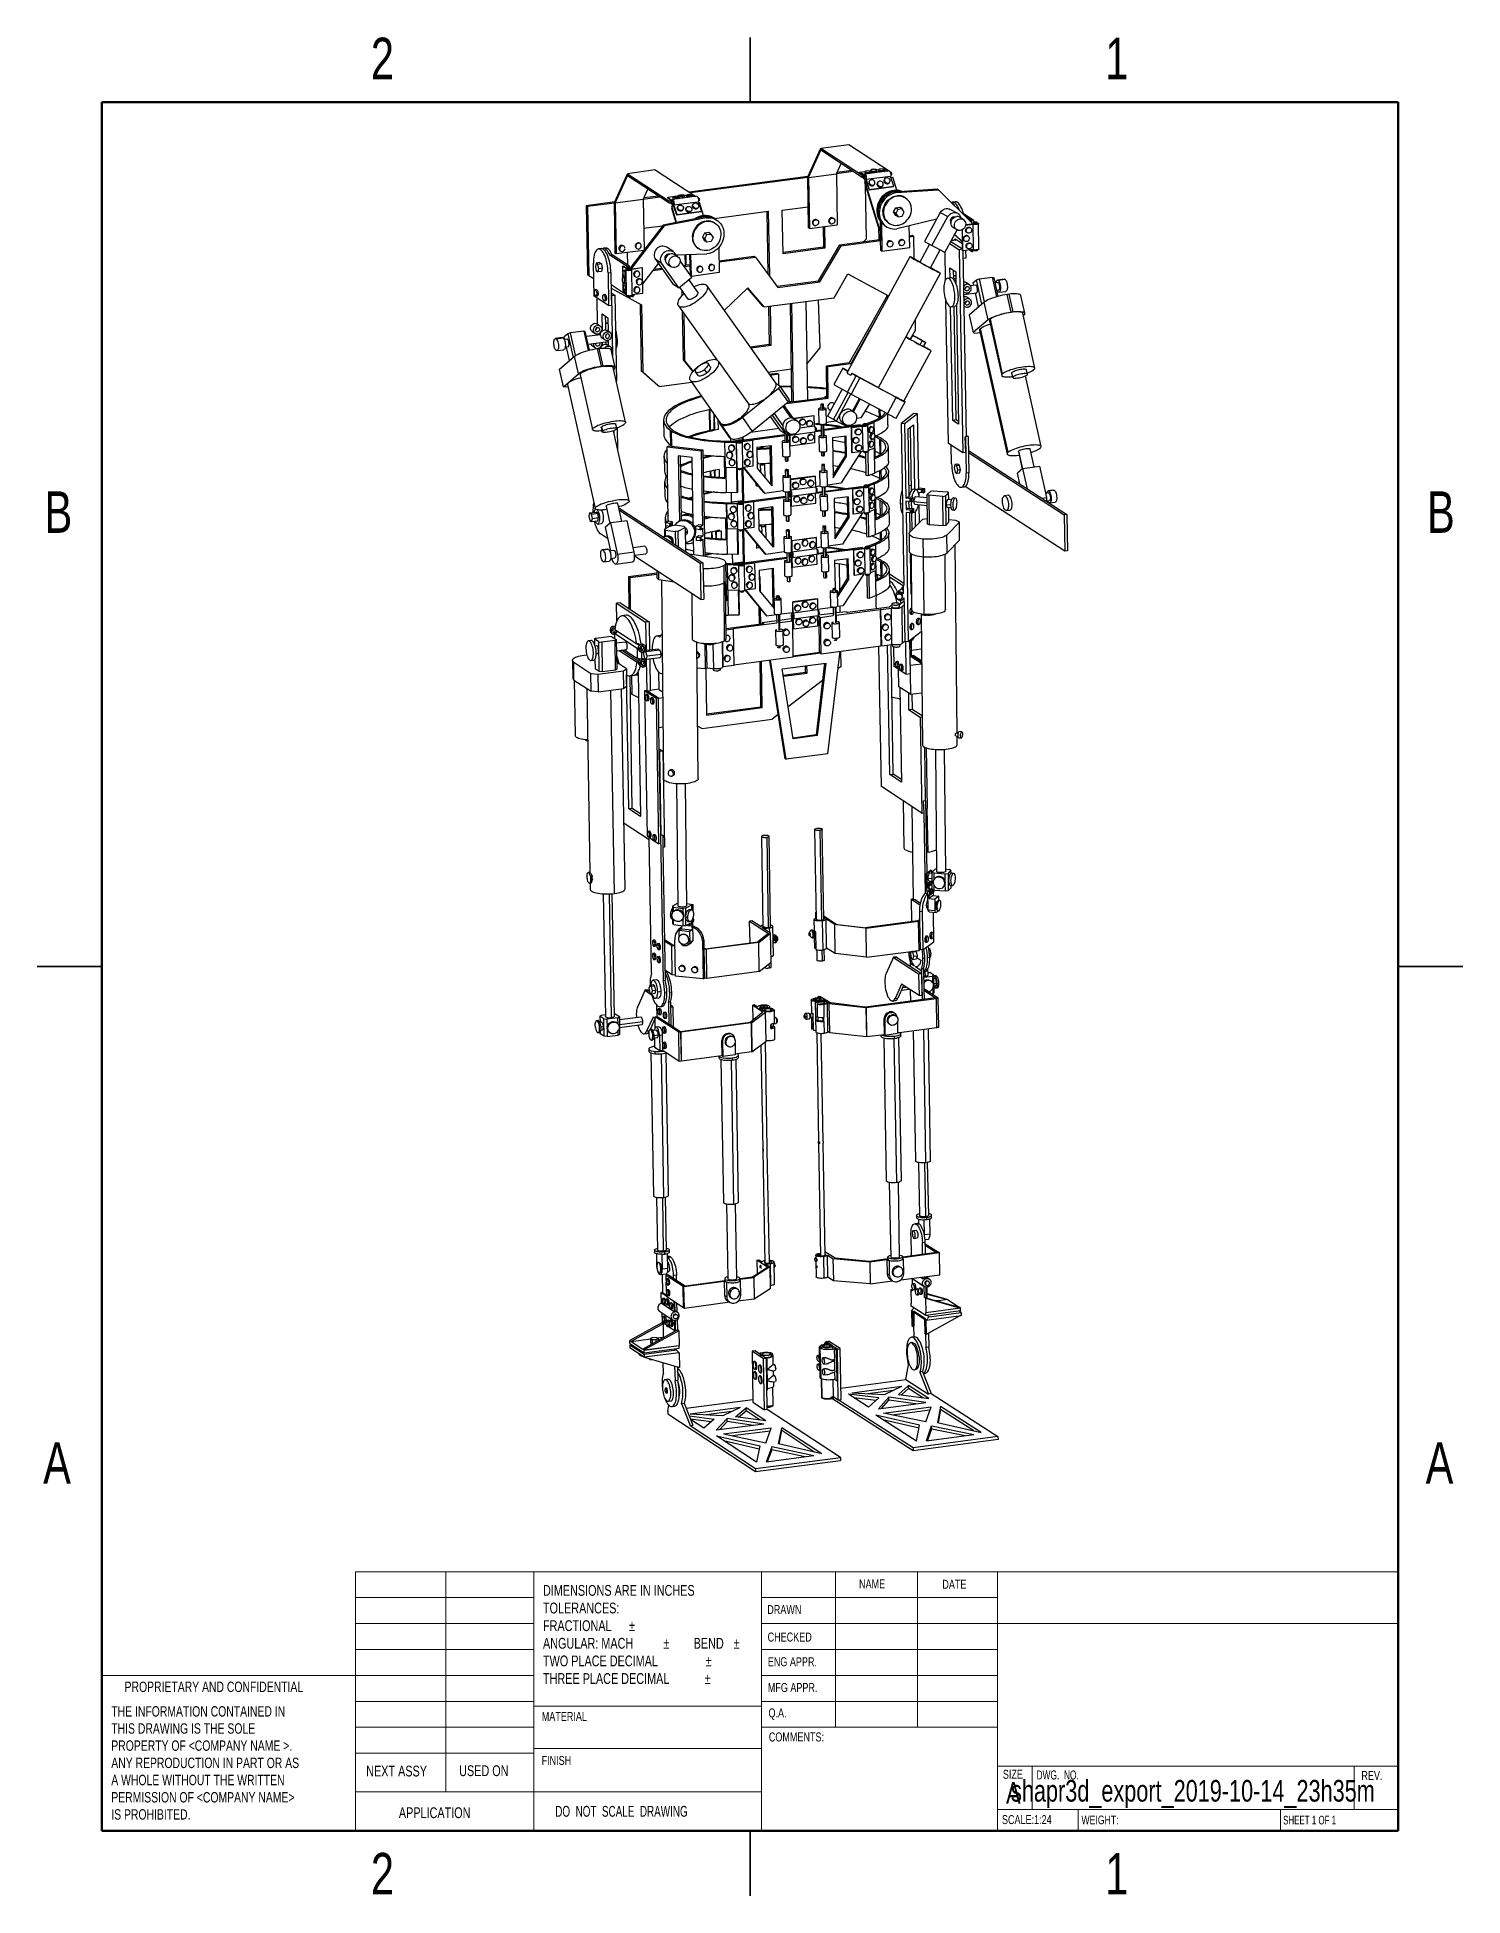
# Model space of a CAD drawing. Header units: inches. Extents: x 0.1 to 8.4, y 0.1 to 10.9.
import ezdxf

# ---------------------------------------------------------------- set-up
doc = ezdxf.new("R2010")
doc.units = ezdxf.units.IN
doc.header["$MEASUREMENT"] = 0
doc.styles.add('SLDTEXTSTYLE0', font='TXT', dxfattribs={"width": 0.75})
doc.styles.add('SLDTEXTSTYLE1', font='TXT', dxfattribs={"width": 0.6875})
doc.styles.add('SLDTEXTSTYLE2', font='TXT', dxfattribs={"width": 0.684783})
doc.styles.add('SLDTEXTSTYLE3', font='TXT', dxfattribs={"width": 0.694444})

msp = doc.modelspace()

# ---------------------------------------------------------------- texts
at = {"color": 7, "linetype": 'Continuous', "lineweight": 0}
for s, insert, char_height, attachment_point, style in [('2', (2.123, 10.873), 0.24, 2, 'SLDTEXTSTYLE0'), ('1', (6.373, 10.873), 0.24, 2, 'SLDTEXTSTYLE0'), ('B', (0.248, 8.249), 0.24, 2, 'SLDTEXTSTYLE0'), ('B', (8.248, 8.249), 0.24, 2, 'SLDTEXTSTYLE0'), ('A', (0.24, 2.749), 0.24, 2, 'SLDTEXTSTYLE0'), ('A', (8.24, 2.749), 0.24, 2, 'SLDTEXTSTYLE0'), ('NAME', (4.881, 1.955), 0.0521, 1, 'SLDTEXTSTYLE0'), ('DATE', (5.363, 1.953), 0.0521, 1, 'SLDTEXTSTYLE0'), ('DRAWN', (4.35, 1.807), 0.0521, 1, 'SLDTEXTSTYLE0'), ('CHECKED', (4.352, 1.648), 0.0521, 1, 'SLDTEXTSTYLE0'), ('ENG APPR.', (4.353, 1.505), 0.0521, 1, 'SLDTEXTSTYLE0'), ('PROPRIETARY AND CONFIDENTIAL', (0.631, 1.364), 0.06, 1, 'SLDTEXTSTYLE0'), ('MFG APPR.', (4.353, 1.356), 0.0521, 1, 'SLDTEXTSTYLE0'), ('MATERIAL', (3.045, 1.189), 0.0521, 1, 'SLDTEXTSTYLE0'), ('Q.A.', (4.357, 1.209), 0.0521, 1, 'SLDTEXTSTYLE0'), ('COMMENTS:', (4.359, 1.07), 0.0521, 1, 'SLDTEXTSTYLE0'), ('NEXT ASSY', (2.029, 0.878), 0.0625, 1, 'SLDTEXTSTYLE0'), ('USED ON', (2.567, 0.88), 0.0625, 1, 'SLDTEXTSTYLE0'), ('FINISH', (3.044, 0.934), 0.0521, 1, 'SLDTEXTSTYLE0'), ('SIZE', (5.713, 0.854), 0.0521, 1, 'SLDTEXTSTYLE0'), ('A', (5.732, 0.784), 0.125, 1, 'SLDTEXTSTYLE0'), ('shapr3d_export_2019-10-14_23h35m', (6.813, 0.795), 0.125, 2, 'SLDTEXTSTYLE0'), ('DWG.  NO.', (5.908, 0.85), 0.0521, 1, 'SLDTEXTSTYLE3'), ('REV.', (7.788, 0.847), 0.0521, 1, 'SLDTEXTSTYLE0'), ('DO  NOT  SCALE  DRAWING', (3.123, 0.645), 0.0625, 1, 'SLDTEXTSTYLE2'), ('APPLICATION', (2.218, 0.637), 0.0625, 1, 'SLDTEXTSTYLE0'), ('SCALE:1:24', (5.708, 0.592), 0.0521, 1, 'SLDTEXTSTYLE0'), ('WEIGHT:', (6.168, 0.589), 0.05, 1, 'SLDTEXTSTYLE0'), ('SHEET 1 OF 1', (7.335, 0.588), 0.05, 1, 'SLDTEXTSTYLE1'), ('2', (2.123, 0.373), 0.24, 2, 'SLDTEXTSTYLE0'), ('1', (6.373, 0.373), 0.24, 2, 'SLDTEXTSTYLE0')]:
    msp.add_mtext(s, dxfattribs=dict(at, insert=insert, char_height=char_height, attachment_point=attachment_point, style=style))

# ---------------------------------------------------------------- blocks, each defined once
blk = doc.blocks.new('SW_NOTE_0')
at = {"color": 0, "linetype": 'Continuous', "lineweight": 0, "char_height": 0.06, "attachment_point": 1, "style": 'SLDTEXTSTYLE0'}
for s, insert in [('THE INFORMATION CONTAINED IN', (0, 0.077)), ('THIS DRAWING IS THE SOLE', (0, -0.022)), ('PROPERTY OF <COMPANY NAME >.', (0, -0.121)), ('ANY REPRODUCTION IN PART OR AS', (0, -0.221)), ('A WHOLE WITHOUT THE WRITTEN', (0, -0.32)), ('PERMISSION OF <COMPANY NAME>', (0, -0.42)), ('IS PROHIBITED.', (0, -0.519))]:
    blk.add_mtext(s, dxfattribs=dict(at, insert=insert))
blk = doc.blocks.new('SW_NOTE_1')
at = {"color": 0, "linetype": 'Continuous', "lineweight": 0, "char_height": 0.0625, "attachment_point": 1, "style": 'SLDTEXTSTYLE0'}
for s, insert in [('DIMENSIONS ARE IN INCHES', (0, 0.081)), ('TOLERANCES:', (0, -0.021)), ('FRACTIONAL', (0, -0.123)), ('%%p', (0.498, -0.123)), ('ANGULAR: MACH', (0, -0.225)), ('%%p', (0.696, -0.225)), ('BEND', (0.872, -0.225)), ('%%p', (1.104, -0.225)), ('TWO PLACE DECIMAL', (0, -0.327)), ('THREE PLACE DECIMAL', (0, -0.429)), ('%%p', (0.942, -0.327)), ('%%p', (0.936, -0.429))]:
    blk.add_mtext(s, dxfattribs=dict(at, insert=insert))

# ---------------------------------------------------------------- linework, layer by layer
at = {"color": 7, "linetype": 'Continuous', "lineweight": 25}
for p, q in [((4.25, 10.875), (4.25, 10.5)), ((4.25, 10.5), (4.25, 10.875)), ((4.584, 10.068), (4.659, 10.234)), ((4.588, 10.064), (4.659, 10.222)), ((4.659, 10.234), (4.821, 10.255)), ((4.659, 10.234), (4.9, 10.077)), ((4.9, 10.065), (4.659, 10.222)), ((4.821, 10.256), (5.055, 10.103)), ((3.702, 10.108), (3.541, 10.086)), ((3.702, 10.108), (3.937, 9.955)), ((4.75, 10.085), (4.777, 10.145)), ((4.949, 10.106), (4.949, 10.099)), ((4.983, 10.108), (4.994, 10.11)), ((4.984, 10.099), (4.984, 10.107)), ((4.993, 10.108), (4.993, 10.1)), ((5.019, 10.113), (5.028, 10.114)), ((5.028, 10.114), (5.047, 10.101)), ((5.028, 10.101), (5.028, 10.109)), ((3.465, 9.92), (3.541, 10.086)), ((3.47, 9.916), (3.541, 10.074)), ((3.541, 10.086), (3.781, 9.929)), ((3.781, 9.917), (3.541, 10.074)), ((4.585, 10.071), (3.898, 9.98)), ((4.584, 10.064), (3.906, 9.975)), ((4.584, 10.068), (4.584, 10.067)), ((4.589, 9.773), (4.584, 10.067)), ((4.584, 10.067), (4.584, 10.067)), ((4.584, 10.067), (4.584, 10.067)), ((4.588, 10.064), (4.75, 10.085)), ((4.588, 10.064), (4.594, 9.77)), ((4.847, 10.099), (4.75, 10.086)), ((4.75, 10.085), (4.755, 9.791)), ((4.839, 10.105), (4.754, 10.093)), ((4.886, 10.095), (4.915, 10.099)), ((4.886, 10.091), (4.886, 10.095)), ((4.912, 10.079), (4.886, 10.095)), ((4.886, 10.091), (4.907, 10.078)), ((4.907, 10.078), (4.9, 10.077)), ((4.9, 10.077), (4.9, 10.065)), ((4.905, 10.065), (4.9, 10.065)), ((4.912, 10.075), (4.907, 10.078)), ((4.907, 10.078), (4.907, 10.078)), ((4.915, 10.075), (4.907, 10.074)), ((4.91, 10.074), (4.91, 10.076)), ((4.91, 10.056), (4.918, 10.057)), ((4.911, 10.08), (4.912, 10.079)), ((4.912, 10.079), (4.912, 10.075)), ((4.912, 10.075), (4.912, 10.079)), ((4.912, 10.079), (4.912, 10.079)), ((4.912, 10.075), (4.912, 10.075)), ((5.056, 10.103), (4.914, 10.084)), ((4.914, 10.097), (4.914, 10.089)), ((4.915, 10.046), (4.915, 10.033)), ((4.998, 9.776), (4.915, 10.046)), ((4.915, 10.046), (4.922, 10.046)), ((4.993, 9.778), (4.915, 10.033)), ((4.918, 10.046), (4.918, 10.049)), ((4.919, 10.049), (4.921, 10.05)), ((4.924, 9.709), (4.919, 10.021)), ((4.921, 10.05), (4.922, 10.046)), ((5.063, 10.071), (4.922, 10.053)), ((4.922, 10.053), (4.94, 9.996)), ((4.925, 10.038), (4.922, 10.046)), ((4.925, 10.038), (4.939, 9.994)), ((4.938, 10.03), (4.94, 10.034)), ((4.939, 10.102), (4.949, 10.104)), ((4.941, 10.045), (4.939, 10.04)), ((4.939, 9.994), (5.08, 10.012)), ((4.94, 9.996), (5.082, 10.015)), ((4.949, 10.09), (4.949, 10.098)), ((4.949, 10.088), (4.949, 10.09)), ((4.969, 10.024), (4.972, 10.028)), ((4.973, 10.094), (4.973, 10.102)), ((4.989, 10.037), (4.986, 10.032)), ((4.986, 10.022), (4.988, 10.026)), ((5.017, 10.016), (5.02, 10.02)), ((5.026, 10.041), (5.028, 10.045)), ((5.029, 10.056), (5.027, 10.051)), ((5.058, 10.035), (5.06, 10.039)), ((5.06, 10.099), (5.061, 10.099)), ((5.061, 10.099), (5.061, 10.098)), ((5.061, 10.099), (5.061, 10.097)), ((5.065, 10.095), (5.062, 10.095)), ((5.082, 10.015), (5.063, 10.071)), ((5.064, 10.077), (5.067, 10.078)), ((5.065, 10.065), (5.076, 10.067)), ((5.1, 9.991), (5.076, 10.067)), ((5.082, 10.015), (5.08, 10.012)), ((3.467, 9.923), (3.302, 9.901)), ((3.302, 9.901), (3.31, 9.896)), ((3.302, 9.901), (3.309, 9.502)), ((3.465, 9.916), (3.31, 9.896)), ((3.31, 9.896), (3.317, 9.497)), ((3.465, 9.92), (3.466, 9.919)), ((3.47, 9.625), (3.465, 9.919)), ((3.465, 9.919), (3.466, 9.919)), ((3.466, 9.919), (3.465, 9.919)), ((3.632, 9.937), (3.47, 9.916)), ((3.47, 9.916), (3.475, 9.622)), ((3.632, 9.937), (3.658, 9.997)), ((3.729, 9.951), (3.632, 9.938)), ((3.632, 9.937), (3.637, 9.645)), ((3.72, 9.957), (3.635, 9.946)), ((3.803, 9.952), (3.774, 9.948)), ((3.774, 9.948), (3.798, 9.933)), ((3.774, 9.944), (3.774, 9.948)), ((3.794, 9.931), (3.774, 9.944)), ((3.781, 9.929), (3.794, 9.931)), ((3.781, 9.929), (3.781, 9.917)), ((3.781, 9.917), (3.793, 9.918)), ((3.794, 9.931), (3.794, 9.931)), ((3.794, 9.931), (3.797, 9.929)), ((3.803, 9.928), (3.795, 9.927)), ((3.797, 9.91), (3.805, 9.911)), ((3.81, 9.899), (3.797, 9.898)), ((3.797, 9.898), (3.797, 9.885)), ((3.825, 9.804), (3.797, 9.898)), ((3.806, 9.912), (3.798, 9.911)), ((3.943, 9.956), (3.802, 9.937)), ((3.803, 9.951), (3.803, 9.943)), ((3.806, 9.902), (3.808, 9.903)), ((3.809, 9.899), (3.808, 9.903)), ((3.809, 9.906), (3.951, 9.924)), ((3.828, 9.849), (3.809, 9.906)), ((3.812, 9.891), (3.81, 9.899)), ((3.826, 9.847), (3.812, 9.891)), ((3.837, 9.957), (3.829, 9.956)), ((3.833, 9.898), (3.831, 9.893)), ((3.837, 9.96), (3.837, 9.953)), ((3.838, 9.943), (3.838, 9.952)), ((3.838, 9.95), (3.839, 9.949)), ((3.862, 9.947), (3.861, 9.955)), ((3.884, 9.963), (3.872, 9.961)), ((3.872, 9.952), (3.872, 9.96)), ((3.883, 9.961), (3.883, 9.953)), ((3.915, 9.967), (3.908, 9.966)), ((3.935, 9.954), (3.915, 9.967)), ((3.918, 9.953), (3.918, 9.962)), ((3.918, 9.953), (3.918, 9.952)), ((3.921, 9.91), (3.919, 9.906)), ((3.949, 9.889), (3.952, 9.893)), ((3.952, 9.947), (3.95, 9.947)), ((3.951, 9.924), (3.969, 9.868)), ((3.952, 9.93), (3.954, 9.93)), ((3.958, 9.919), (3.953, 9.918)), ((3.981, 9.845), (3.958, 9.919)), ((4.437, 9.875), (4.587, 9.895)), ((4.94, 9.996), (4.939, 9.994)), ((5.082, 9.99), (5.089, 9.986)), ((5.089, 9.981), (5.334, 9.999)), ((5.089, 9.981), (5.096, 9.977)), ((5.093, 9.889), (5.117, 9.892)), ((5.096, 9.977), (5.341, 9.994)), ((5.099, 9.958), (5.102, 9.956)), ((5.13, 9.883), (5.117, 9.892)), ((5.151, 9.945), (5.148, 9.947)), ((5.334, 9.999), (5.341, 9.994)), ((5.341, 9.994), (5.534, 9.802)), ((5.438, 9.924), (5.422, 9.922)), ((3.747, 9.789), (3.561, 9.546)), ((3.754, 9.784), (3.567, 9.542)), ((3.634, 9.771), (3.744, 9.785)), ((3.991, 9.836), (3.747, 9.789)), ((3.747, 9.789), (3.754, 9.784)), ((3.998, 9.832), (3.754, 9.784)), ((3.822, 9.803), (3.797, 9.885)), ((3.968, 9.865), (3.826, 9.847)), ((3.828, 9.849), (3.826, 9.847)), ((3.969, 9.868), (3.828, 9.849)), ((3.862, 9.877), (3.864, 9.881)), ((3.882, 9.89), (3.88, 9.886)), ((3.91, 9.869), (3.913, 9.874)), ((3.969, 9.868), (3.968, 9.865)), ((3.977, 9.844), (3.984, 9.84)), ((3.991, 9.836), (3.998, 9.832)), ((3.996, 9.812), (3.999, 9.81)), ((4.046, 9.826), (4.039, 9.831)), ((4.043, 9.828), (4.356, 9.87)), ((4.048, 9.799), (4.045, 9.802)), ((4.058, 9.818), (4.051, 9.822)), ((4.348, 9.868), (4.354, 9.506)), ((4.356, 9.87), (4.363, 9.495)), ((4.441, 9.623), (4.437, 9.875)), ((4.594, 9.77), (4.755, 9.791)), ((4.618, 9.791), (4.621, 9.788)), ((4.64, 9.818), (4.637, 9.82)), ((4.712, 9.801), (4.715, 9.798)), ((4.735, 9.828), (4.731, 9.83)), ((5.005, 9.811), (5.003, 9.81)), ((5.01, 9.806), (5.003, 9.81)), ((5.003, 9.81), (5.005, 9.7)), ((5.008, 9.809), (5.005, 9.811)), ((5.01, 9.806), (5.013, 9.638)), ((5.01, 9.806), (5.01, 9.806)), ((5.033, 9.785), (5.039, 9.78)), ((5.052, 9.801), (5.056, 9.799)), ((5.081, 9.866), (5.093, 9.889)), ((5.093, 9.845), (5.081, 9.866)), ((5.094, 9.857), (5.081, 9.866)), ((5.106, 9.88), (5.093, 9.889)), ((5.107, 9.837), (5.093, 9.845)), ((5.106, 9.88), (5.094, 9.857)), ((5.094, 9.857), (5.107, 9.837)), ((5.329, 9.823), (5.1, 9.767)), ((5.13, 9.883), (5.106, 9.88)), ((5.107, 9.837), (5.131, 9.84)), ((5.143, 9.863), (5.13, 9.883)), ((5.131, 9.84), (5.143, 9.863)), ((5.174, 9.659), (5.172, 9.784)), ((5.351, 9.862), (5.26, 9.695)), ((5.303, 9.671), (5.394, 9.838)), ((5.351, 9.862), (5.394, 9.838)), ((5.453, 9.856), (5.409, 9.88)), ((5.484, 9.821), (5.464, 9.835)), ((5.546, 9.815), (5.473, 9.862)), ((5.535, 9.795), (5.497, 9.79)), ((5.497, 9.789), (5.539, 9.795)), ((5.534, 9.813), (5.501, 9.835)), ((5.546, 9.815), (5.534, 9.813)), ((5.535, 9.795), (5.534, 9.813)), ((5.534, 9.802), (5.535, 9.795)), ((5.535, 9.795), (5.537, 9.796)), ((5.537, 9.797), (5.537, 9.796)), ((5.539, 9.795), (5.542, 9.648)), ((5.545, 9.806), (5.546, 9.797)), ((5.547, 9.807), (5.546, 9.815)), ((5.546, 9.796), (5.546, 9.805)), ((5.546, 9.796), (5.546, 9.797)), ((5.563, 9.798), (5.563, 9.806)), ((5.574, 9.651), (5.572, 9.798)), ((3.615, 9.682), (3.611, 9.684)), ((3.986, 9.743), (3.975, 9.719)), ((3.975, 9.719), (3.987, 9.699)), ((3.988, 9.711), (3.975, 9.719)), ((4.011, 9.746), (3.986, 9.743)), ((4, 9.734), (3.986, 9.743)), ((4.001, 9.69), (3.987, 9.699)), ((3.988, 9.711), (4, 9.734)), ((4.001, 9.69), (3.988, 9.711)), ((4, 9.734), (4.024, 9.737)), ((4.025, 9.694), (4.001, 9.69)), ((4.024, 9.737), (4.011, 9.746)), ((4.024, 9.737), (4.037, 9.717)), ((4.037, 9.717), (4.025, 9.694)), ((4.594, 9.77), (4.589, 9.773)), ((4.673, 9.78), (4.675, 9.661)), ((4.681, 9.781), (4.684, 9.655)), ((4.769, 9.675), (4.999, 9.705)), ((4.777, 9.669), (5.006, 9.7)), ((4.924, 9.709), (4.907, 9.693)), ((4.993, 9.778), (4.995, 9.705)), ((4.998, 9.776), (4.997, 9.775)), ((4.997, 9.775), (5.004, 9.776)), ((4.998, 9.775), (4.997, 9.775)), ((4.998, 9.776), (5.004, 9.777)), ((4.998, 9.775), (5.004, 9.776)), ((4.999, 9.705), (4.998, 9.775)), ((4.999, 9.705), (5.005, 9.706)), ((4.999, 9.705), (4.999, 9.705)), ((5.005, 9.7), (5.006, 9.7)), ((5.007, 9.642), (5.006, 9.7)), ((5.058, 9.698), (5.061, 9.696)), ((5.071, 9.694), (5.068, 9.696)), ((5.126, 9.706), (5.129, 9.704)), ((5.139, 9.702), (5.135, 9.704)), ((5.173, 9.728), (5.188, 9.73)), ((5.173, 9.722), (5.196, 9.725)), ((5.188, 9.73), (5.196, 9.725)), ((5.196, 9.725), (5.198, 9.594)), ((5.288, 9.679), (5.232, 9.575)), ((5.26, 9.695), (5.303, 9.671)), ((5.378, 9.631), (5.449, 9.761)), ((5.407, 9.683), (5.461, 9.647)), ((5.413, 9.695), (5.479, 9.652)), ((5.424, 9.701), (5.437, 9.703)), ((5.426, 9.776), (5.446, 9.763)), ((5.434, 9.734), (5.479, 9.69)), ((5.435, 9.735), (5.479, 9.692)), ((5.438, 9.71), (5.479, 9.683)), ((5.477, 9.762), (5.479, 9.692)), ((5.481, 9.64), (5.479, 9.763)), ((5.479, 9.692), (5.479, 9.692)), ((5.48, 9.641), (5.479, 9.692)), ((5.491, 9.698), (5.494, 9.696)), ((5.504, 9.746), (5.507, 9.744)), ((5.513, 9.725), (5.51, 9.728)), ((5.526, 9.774), (5.523, 9.776)), ((5.529, 9.682), (5.525, 9.684)), ((3.359, 9.569), (3.355, 9.55)), ((3.38, 9.572), (3.359, 9.569)), ((3.369, 9.562), (3.359, 9.569)), ((3.388, 9.653), (3.372, 9.651)), ((3.38, 9.572), (3.39, 9.565)), ((3.414, 9.656), (3.402, 9.655)), ((3.439, 9.616), (3.452, 9.617)), ((3.439, 9.616), (3.44, 9.615)), ((3.54, 9.55), (3.439, 9.616)), ((3.553, 9.551), (3.452, 9.617)), ((3.475, 9.622), (3.47, 9.625)), ((3.635, 9.643), (3.475, 9.622)), ((3.498, 9.64), (3.501, 9.638)), ((3.521, 9.667), (3.517, 9.669)), ((3.544, 9.557), (3.542, 9.631)), ((3.592, 9.655), (3.596, 9.653)), ((3.701, 9.594), (3.738, 9.569)), ((3.701, 9.594), (3.802, 9.452)), ((3.839, 9.427), (3.738, 9.569)), ((3.805, 9.636), (3.768, 9.661)), ((3.825, 9.612), (3.813, 9.629)), ((3.833, 9.607), (3.813, 9.62)), ((3.821, 9.618), (4.001, 9.622)), ((3.913, 9.487), (3.846, 9.582)), ((3.876, 9.557), (3.875, 9.619)), ((3.875, 9.619), (3.876, 9.557)), ((3.881, 9.557), (3.88, 9.619)), ((3.903, 9.555), (3.902, 9.619)), ((3.911, 9.492), (3.908, 9.62)), ((3.949, 9.655), (3.953, 9.653)), ((4.07, 9.66), (4.072, 9.514)), ((4.071, 9.583), (4.273, 9.609)), ((4.071, 9.576), (4.282, 9.604)), ((4.273, 9.609), (4.282, 9.604)), ((4.282, 9.604), (4.412, 9.429)), ((4.675, 9.661), (4.441, 9.63)), ((4.684, 9.655), (4.441, 9.623)), ((4.646, 9.467), (4.769, 9.675)), ((4.654, 9.461), (4.777, 9.669)), ((4.684, 9.655), (4.675, 9.661)), ((4.769, 9.675), (4.777, 9.669)), ((5.175, 9.606), (4.816, 8.945)), ((5.013, 9.638), (5.007, 9.642)), ((5.013, 9.638), (5.174, 9.659)), ((5.048, 9.667), (5.052, 9.665)), ((5.116, 9.674), (5.12, 9.672)), ((5.294, 9.542), (5.35, 9.646)), ((5.378, 9.631), (5.303, 9.671)), ((5.381, 9.473), (5.379, 9.632)), ((5.479, 9.65), (5.461, 9.647)), ((5.461, 9.647), (5.482, 8.471)), ((5.481, 9.64), (5.48, 9.641)), ((5.542, 9.648), (5.481, 9.64)), ((5.482, 9.64), (5.501, 8.565)), ((5.498, 9.597), (5.483, 9.595)), ((5.497, 9.642), (5.498, 9.597)), ((5.506, 9.655), (5.51, 9.653)), ((5.523, 9.645), (5.531, 9.638)), ((5.526, 9.646), (5.537, 9.634)), ((5.531, 9.638), (5.537, 9.634)), ((5.537, 9.645), (5.537, 9.647)), ((5.537, 9.647), (5.537, 9.634)), ((5.546, 9.646), (5.537, 9.645)), ((5.537, 9.645), (5.537, 9.645)), ((5.548, 9.646), (5.548, 9.642)), ((5.565, 9.642), (5.565, 9.646)), ((3.317, 9.497), (3.309, 9.502)), ((3.317, 9.497), (3.346, 9.481)), ((3.348, 9.379), (3.345, 9.568)), ((3.355, 9.55), (3.36, 9.525)), ((3.36, 9.525), (3.37, 9.519)), ((3.39, 9.565), (3.369, 9.562)), ((3.375, 9.537), (3.369, 9.562)), ((3.37, 9.519), (3.375, 9.537)), ((3.39, 9.521), (3.37, 9.519)), ((3.395, 9.54), (3.375, 9.537)), ((3.39, 9.565), (3.395, 9.54)), ((3.395, 9.54), (3.39, 9.521)), ((3.429, 9.513), (3.445, 9.515)), ((3.429, 9.513), (3.445, 9.515)), ((3.429, 9.513), (3.429, 9.513)), ((3.429, 9.513), (3.432, 9.324)), ((3.445, 9.515), (3.445, 9.515)), ((3.445, 9.515), (3.447, 9.382)), ((3.515, 9.516), (3.514, 9.552)), ((3.514, 9.552), (3.539, 9.536)), ((3.518, 9.552), (3.514, 9.552)), ((3.515, 9.488), (3.515, 9.509)), ((3.523, 9.489), (3.515, 9.488)), ((3.518, 9.552), (3.54, 9.538)), ((3.527, 9.527), (3.519, 9.526)), ((3.523, 9.489), (3.525, 9.488)), ((3.524, 9.491), (3.532, 9.492)), ((3.532, 9.467), (3.524, 9.466)), ((3.527, 9.527), (3.529, 9.526)), ((3.532, 9.532), (3.534, 9.385)), ((3.54, 9.55), (3.553, 9.551)), ((3.541, 9.541), (3.54, 9.55)), ((3.54, 9.541), (3.54, 9.532)), ((3.54, 9.532), (3.541, 9.531)), ((3.553, 9.543), (3.553, 9.551)), ((3.558, 9.533), (3.558, 9.541)), ((3.561, 9.546), (3.567, 9.542)), ((3.561, 9.546), (3.561, 9.536)), ((3.567, 9.535), (3.564, 9.535)), ((3.627, 9.542), (3.566, 9.534)), ((3.567, 9.535), (3.625, 9.543)), ((3.567, 9.542), (3.567, 9.535)), ((3.567, 9.535), (3.567, 9.535)), ((3.569, 9.386), (3.567, 9.533)), ((3.583, 9.493), (3.587, 9.49)), ((3.606, 9.52), (3.602, 9.522)), ((3.62, 9.475), (3.617, 9.477)), ((3.627, 9.542), (3.625, 9.543)), ((3.629, 9.395), (3.627, 9.542)), ((3.72, 9.568), (3.628, 9.449)), ((3.745, 9.533), (3.686, 9.525)), ((3.741, 9.539), (3.692, 9.532)), ((3.774, 9.561), (3.795, 9.548)), ((3.839, 9.427), (3.913, 9.487)), ((3.865, 9.555), (3.88, 9.557)), ((3.869, 9.549), (3.904, 9.554)), ((3.88, 9.557), (3.881, 9.557)), ((3.903, 9.56), (3.881, 9.557)), ((3.948, 9.401), (3.897, 9.474)), ((3.903, 9.555), (3.904, 9.554)), ((3.905, 9.499), (3.904, 9.554)), ((3.911, 9.492), (3.908, 9.494)), ((4.072, 9.514), (3.911, 9.492)), ((3.948, 9.52), (3.952, 9.518)), ((3.958, 9.552), (3.961, 9.549)), ((3.971, 9.547), (3.968, 9.549)), ((4.016, 9.53), (4.02, 9.528)), ((4.026, 9.562), (4.029, 9.56)), ((4.039, 9.558), (4.035, 9.56)), ((4.407, 9.435), (4.646, 9.467)), ((4.412, 9.429), (4.654, 9.461)), ((4.646, 9.467), (4.654, 9.461)), ((4.738, 9.369), (4.816, 9.508)), ((4.816, 9.508), (5.052, 9.38)), ((4.993, 8.849), (5.352, 9.511)), ((5.413, 9.484), (5.393, 9.481)), ((5.407, 9.541), (5.441, 9.519)), ((5.408, 9.484), (5.407, 9.541)), ((5.429, 9.476), (5.428, 9.528)), ((5.441, 9.519), (5.442, 9.452)), ((5.54, 9.455), (5.56, 9.472)), ((5.56, 9.472), (5.576, 9.478)), ((5.591, 9.332), (5.56, 9.472)), ((5.576, 9.478), (5.653, 9.488)), ((5.576, 9.478), (5.606, 9.345)), ((5.678, 9.375), (5.653, 9.488)), ((5.653, 9.488), (5.661, 9.486)), ((5.661, 9.486), (5.685, 9.377)), ((5.722, 9.476), (5.682, 9.471)), ((5.726, 9.475), (5.686, 9.469)), ((3.432, 9.324), (3.348, 9.379)), ((3.362, 9.415), (3.354, 9.414)), ((3.359, 9.379), (3.367, 9.38)), ((3.368, 9.216), (3.365, 9.368)), ((3.41, 9.387), (3.402, 9.386)), ((3.446, 9.445), (3.534, 9.388)), ((3.446, 9.425), (3.623, 9.327)), ((3.447, 9.398), (3.468, 9.384)), ((3.447, 9.382), (3.448, 9.326)), ((3.447, 9.382), (3.448, 9.381)), ((3.448, 9.381), (3.468, 9.384)), ((3.448, 9.381), (3.454, 9.031)), ((3.468, 9.384), (3.477, 8.887)), ((3.517, 9.405), (3.516, 9.455)), ((3.534, 9.394), (3.517, 9.405)), ((3.519, 9.453), (3.528, 9.454)), ((3.529, 9.444), (3.521, 9.442)), ((3.526, 9.408), (3.534, 9.409)), ((3.534, 9.409), (3.534, 9.409)), ((3.543, 9.381), (3.543, 9.377)), ((3.561, 9.377), (3.561, 9.381)), ((3.563, 9.382), (3.563, 9.378)), ((3.563, 9.378), (3.57, 9.374)), ((3.569, 9.387), (3.629, 9.395)), ((3.582, 9.389), (3.57, 9.374)), ((3.57, 9.387), (3.57, 9.374)), ((3.584, 9.401), (3.587, 9.399)), ((3.598, 9.448), (3.601, 9.446)), ((3.607, 9.428), (3.603, 9.43)), ((3.802, 9.452), (3.839, 9.427)), ((3.842, 9.43), (3.891, 9.361)), ((3.858, 9.382), (3.858, 9.408)), ((3.867, 9.391), (3.867, 9.395)), ((4.401, 8.873), (4, 9.439)), ((4.238, 9.427), (4.101, 9.296)), ((4.324, 9.321), (4.236, 9.425)), ((4.332, 9.316), (4.238, 9.427)), ((4.332, 9.316), (4.738, 9.369)), ((4.644, 9.357), (4.655, 9.078)), ((5.045, 9.384), (4.824, 8.992)), ((5.486, 9.404), (5.492, 9.4)), ((5.486, 9.388), (5.562, 9.398)), ((5.52, 9.444), (5.503, 9.455)), ((5.522, 9.361), (5.505, 9.372)), ((5.556, 9.441), (5.527, 9.437)), ((5.54, 9.455), (5.543, 9.44)), ((5.553, 9.397), (5.571, 9.314)), ((5.683, 9.458), (5.668, 9.456)), ((5.677, 9.413), (5.689, 9.415)), ((5.691, 9.401), (5.731, 9.406)), ((5.749, 9.389), (5.738, 9.388)), ((5.761, 9.286), (5.738, 9.388)), ((5.772, 9.287), (5.749, 9.389)), ((5.84, 9.28), (5.817, 9.382)), ((3.394, 9.275), (3.428, 9.253)), ((3.396, 9.178), (3.394, 9.275)), ((3.407, 9.352), (3.415, 9.353)), ((3.415, 9.219), (3.414, 9.262)), ((3.428, 9.253), (3.429, 9.176)), ((3.432, 9.324), (3.448, 9.326)), ((3.615, 9.331), (3.621, 8.946)), ((3.623, 9.327), (3.63, 8.94)), ((3.836, 9.323), (4.058, 9.009)), ((3.865, 9.008), (3.86, 9.289)), ((3.873, 9.003), (3.869, 9.277)), ((4.324, 9.321), (4.332, 9.316)), ((4.357, 9.319), (4.361, 9.098)), ((4.366, 9.32), (4.37, 9.092)), ((4.493, 8.767), (4.484, 9.336)), ((4.502, 8.768), (4.492, 9.337)), ((4.573, 9.348), (4.583, 8.779)), ((5.003, 9.289), (4.833, 8.986)), ((5.398, 8.526), (5.383, 9.353)), ((5.423, 8.659), (5.411, 9.317)), ((5.414, 9.317), (5.435, 9.319)), ((5.443, 8.662), (5.431, 9.319)), ((5.444, 9.326), (5.456, 8.637)), ((5.487, 9.321), (5.493, 9.317)), ((5.605, 9.344), (5.519, 9.269)), ((5.519, 9.269), (5.541, 9.167)), ((5.628, 9.242), (5.605, 9.344)), ((5.772, 9.287), (5.761, 9.286)), ((5.899, 8.962), (5.828, 9.279)), ((5.831, 9.267), (5.834, 9.269)), ((3.196, 9.16), (3.175, 9.142)), ((3.179, 9.127), (3.175, 9.142)), ((3.212, 9.165), (3.196, 9.16)), ((3.196, 9.16), (3.226, 9.024)), ((3.289, 9.175), (3.212, 9.165)), ((3.241, 9.036), (3.212, 9.165)), ((3.289, 9.175), (3.314, 9.064)), ((3.297, 9.173), (3.289, 9.175)), ((3.321, 9.066), (3.297, 9.173)), ((3.384, 9.154), (3.303, 9.144)), ((3.337, 9.173), (3.354, 9.162)), ((3.382, 9.206), (3.366, 9.217)), ((3.369, 9.152), (3.369, 9.159)), ((3.392, 9.193), (3.392, 9.182)), ((3.416, 9.183), (3.415, 9.219)), ((3.428, 9.222), (3.42, 9.221)), ((3.44, 9.169), (3.423, 9.18)), ((3.449, 9.145), (3.449, 9.156)), ((5.206, 9.179), (5.176, 9.13)), ((5.19, 9.151), (5.177, 9.128)), ((5.205, 9.239), (5.206, 9.179)), ((5.628, 9.242), (5.541, 9.167)), ((5.541, 9.167), (5.552, 9.164)), ((5.552, 9.164), (5.582, 9.168)), ((5.579, 9.182), (5.738, 8.465)), ((5.744, 8.475), (5.584, 9.191)), ((5.636, 9.236), (5.707, 8.919)), ((5.712, 8.929), (5.641, 9.245)), ((3.164, 9.138), (3.123, 9.133)), ((3.127, 9.131), (3.168, 9.137)), ((3.132, 9.063), (3.173, 9.068)), ((3.192, 9.129), (3.175, 9.127)), ((3.181, 9.083), (3.197, 9.086)), ((3.206, 9.006), (3.188, 9.084)), ((3.313, 9.101), (3.43, 9.116)), ((3.338, 9.09), (3.355, 9.079)), ((3.367, 9.075), (3.378, 9.076)), ((3.39, 8.973), (3.367, 9.075)), ((3.37, 9.075), (3.37, 9.076)), ((3.401, 8.974), (3.378, 9.076)), ((3.393, 9.111), (3.393, 9.11)), ((3.393, 9.11), (3.393, 9.099)), ((3.394, 9.136), (3.411, 9.125)), ((3.397, 9.095), (3.397, 9.112)), ((3.417, 9.1), (3.417, 9.115)), ((3.441, 9.086), (3.424, 9.097)), ((3.43, 9.123), (3.43, 9.093)), ((3.469, 8.966), (3.446, 9.069)), ((3.45, 9.061), (3.45, 9.072)), ((4.361, 9.098), (4.252, 9.084)), ((4.37, 9.092), (4.256, 9.077)), ((4.37, 9.092), (4.361, 9.098)), ((4.579, 8.985), (4.655, 9.078)), ((5.141, 8.77), (5.299, 9.062)), ((5.178, 9.129), (5.172, 9.132)), ((5.234, 9.097), (5.246, 9.12)), ((5.254, 9.087), (5.267, 9.11)), ((3.148, 8.955), (3.234, 9.031)), ((3.17, 8.853), (3.148, 8.955)), ((3.17, 8.853), (3.257, 8.929)), ((3.257, 8.929), (3.234, 9.031)), ((3.39, 8.973), (3.401, 8.974)), ((3.53, 8.649), (3.459, 8.966)), ((3.463, 8.956), (3.462, 8.955)), ((3.621, 8.946), (3.63, 8.94)), ((3.716, 8.861), (3.621, 8.946)), ((3.63, 8.94), (3.724, 8.856)), ((3.865, 9.008), (3.873, 9.003)), ((3.865, 9.008), (3.919, 8.94)), ((3.873, 9.003), (3.921, 8.942)), ((3.935, 8.939), (3.949, 8.92)), ((3.95, 8.971), (3.954, 8.973)), ((4, 8.934), (3.986, 8.954)), ((4.02, 8.97), (4.007, 8.99)), ((4.066, 9.003), (4.242, 8.755)), ((4.354, 8.939), (4.49, 8.957)), ((4.362, 8.927), (4.406, 8.933)), ((4.367, 8.921), (4.414, 8.928)), ((4.406, 8.933), (4.414, 8.928)), ((4.414, 8.928), (4.415, 8.863)), ((4.824, 8.992), (4.692, 8.974)), ((4.692, 8.974), (4.7, 8.969)), ((4.695, 8.794), (4.692, 8.974)), ((4.833, 8.986), (4.7, 8.969)), ((4.703, 8.788), (4.7, 8.969)), ((4.787, 8.961), (4.736, 8.867)), ((4.787, 8.961), (4.819, 8.943)), ((4.794, 8.958), (4.787, 8.961)), ((4.817, 8.946), (4.794, 8.958)), ((4.813, 8.932), (4.819, 8.943)), ((4.824, 8.992), (4.833, 8.986)), ((4.84, 8.932), (4.833, 8.92)), ((4.84, 8.932), (4.865, 8.918)), ((5.764, 8.932), (5.77, 8.907)), ((5.855, 8.926), (5.85, 8.951)), ((3.181, 8.851), (3.17, 8.853)), ((3.197, 8.853), (3.181, 8.851)), ((3.194, 8.867), (3.354, 8.15)), ((3.267, 8.923), (3.338, 8.606)), ((3.724, 8.856), (3.716, 8.861)), ((3.724, 8.856), (3.912, 8.881)), ((3.905, 8.89), (4.08, 8.642)), ((4.414, 8.844), (4.206, 8.676)), ((4.4, 8.874), (4.422, 8.859)), ((4.422, 8.859), (4.414, 8.844)), ((4.414, 8.844), (4.471, 8.764)), ((4.478, 8.779), (4.422, 8.859)), ((4.784, 8.84), (4.699, 8.683)), ((4.733, 8.664), (4.818, 8.821)), ((4.736, 8.867), (4.814, 8.823)), ((4.814, 8.823), (4.865, 8.918)), ((4.835, 8.812), (4.814, 8.823)), ((4.886, 8.906), (4.835, 8.812)), ((4.865, 8.918), (4.886, 8.906)), ((4.886, 8.906), (5.096, 8.794)), ((5.935, 8.509), (5.844, 8.917)), ((4.014, 8.722), (4.016, 8.601)), ((4.018, 8.723), (4.02, 8.601)), ((4.471, 8.764), (4.262, 8.596)), ((4.44, 8.739), (4.486, 8.674)), ((4.501, 8.67), (4.448, 8.746)), ((4.462, 8.757), (4.703, 8.788)), ((4.466, 8.721), (4.466, 8.721)), ((4.471, 8.764), (4.478, 8.779)), ((4.471, 8.764), (4.502, 8.768)), ((4.473, 8.768), (4.493, 8.768)), ((4.502, 8.768), (4.583, 8.779)), ((4.583, 8.779), (4.695, 8.794)), ((4.647, 8.726), (4.648, 8.642)), ((4.659, 8.731), (4.652, 8.73)), ((4.659, 8.751), (4.659, 8.726)), ((4.677, 8.726), (4.676, 8.752)), ((4.692, 8.643), (4.69, 8.727)), ((4.695, 8.794), (4.703, 8.788)), ((4.709, 8.722), (4.717, 8.717)), ((4.738, 8.755), (4.733, 8.759)), ((4.834, 8.813), (4.748, 8.655)), ((4.85, 8.708), (4.834, 8.719)), ((4.835, 8.812), (5.045, 8.699)), ((4.843, 8.713), (4.883, 8.786)), ((4.888, 8.784), (4.848, 8.71)), ((4.941, 8.755), (4.891, 8.674)), ((5.096, 8.794), (5.045, 8.699)), ((5.096, 8.673), (5.147, 8.767)), ((3.388, 8.618), (3.394, 8.593)), ((3.391, 8.623), (3.396, 8.598)), ((3.479, 8.613), (3.474, 8.638)), ((3.482, 8.619), (3.484, 8.491)), ((3.75, 8.661), (3.752, 8.577)), ((3.788, 8.602), (3.789, 8.518)), ((4.041, 8.606), (4.02, 8.601)), ((4.02, 8.601), (4.02, 8.602)), ((4.04, 8.7), (4.041, 8.606)), ((4.043, 8.695), (4.044, 8.604)), ((4.067, 8.606), (4.066, 8.663)), ((4.067, 8.606), (4.066, 8.607)), ((4.076, 8.639), (4.132, 8.559)), ((4.083, 8.633), (4.079, 8.636)), ((4.079, 8.636), (4.135, 8.556)), ((4.083, 8.633), (4.14, 8.553)), ((4.206, 8.676), (4.262, 8.596)), ((4.419, 8.612), (4.254, 8.59)), ((4.427, 8.601), (4.369, 8.682)), ((4.379, 8.69), (4.456, 8.581)), ((4.441, 8.628), (4.391, 8.699)), ((4.62, 8.686), (4.501, 8.671)), ((4.622, 8.685), (4.503, 8.669)), ((4.522, 8.657), (4.505, 8.668)), ((4.622, 8.626), (4.538, 8.615)), ((4.542, 8.637), (4.546, 8.634)), ((4.565, 8.664), (4.561, 8.666)), ((4.583, 8.628), (4.586, 8.626)), ((4.605, 8.655), (4.602, 8.657)), ((4.62, 8.686), (4.622, 8.685)), ((4.623, 8.626), (4.622, 8.685)), ((4.648, 8.642), (4.622, 8.638)), ((4.629, 8.62), (4.626, 8.619)), ((4.661, 8.603), (4.628, 8.599)), ((4.629, 8.602), (4.631, 8.602)), ((4.653, 8.639), (4.635, 8.64)), ((4.661, 8.637), (4.662, 8.566)), ((4.68, 8.567), (4.678, 8.637)), ((4.887, 8.633), (4.679, 8.606)), ((4.894, 8.629), (4.679, 8.601)), ((4.749, 8.655), (4.692, 8.648)), ((4.733, 8.664), (4.699, 8.683)), ((4.748, 8.655), (4.733, 8.664)), ((4.798, 8.629), (4.748, 8.655)), ((4.786, 8.646), (4.803, 8.635)), ((4.798, 8.629), (4.801, 8.636)), ((4.802, 8.627), (4.798, 8.629)), ((4.806, 8.633), (4.802, 8.627)), ((4.837, 8.62), (4.894, 8.628)), ((4.84, 8.473), (4.837, 8.62)), ((4.839, 8.619), (4.837, 8.62)), ((4.839, 8.619), (4.9, 8.627)), ((4.842, 8.472), (4.839, 8.619)), ((4.891, 8.674), (4.867, 8.671)), ((4.887, 8.606), (4.884, 8.608)), ((4.887, 8.633), (4.894, 8.629)), ((4.894, 8.628), (4.894, 8.629)), ((4.894, 8.628), (4.898, 8.628)), ((4.897, 8.63), (4.897, 8.628)), ((4.9, 8.627), (4.902, 8.48)), ((4.906, 8.638), (4.906, 8.63)), ((4.907, 8.629), (4.906, 8.63)), ((4.907, 8.629), (4.907, 8.637)), ((4.943, 8.647), (4.923, 8.639)), ((4.924, 8.63), (4.923, 8.639)), ((4.923, 8.636), (4.929, 8.635)), ((4.926, 8.634), (4.929, 8.634)), ((4.926, 8.634), (4.926, 8.634)), ((4.929, 8.635), (4.966, 8.649)), ((4.929, 8.634), (4.966, 8.648)), ((4.969, 8.648), (4.929, 8.633)), ((4.929, 8.635), (4.929, 8.634)), ((4.929, 8.633), (4.929, 8.633)), ((4.929, 8.633), (4.929, 8.633)), ((4.935, 8.483), (4.932, 8.63)), ((4.936, 8.602), (4.943, 8.601)), ((4.957, 8.622), (4.95, 8.623)), ((4.966, 8.649), (4.966, 8.648)), ((4.968, 8.648), (4.969, 8.648)), ((4.97, 8.58), (4.969, 8.648)), ((5.048, 8.633), (5.047, 8.698)), ((5.199, 8.699), (5.124, 8.641)), ((5.124, 8.641), (5.14, 7.705)), ((5.144, 8.639), (5.124, 8.641)), ((5.22, 8.698), (5.144, 8.639)), ((5.144, 8.639), (5.152, 8.209)), ((5.166, 8.611), (5.196, 8.634)), ((5.172, 8.223), (5.166, 8.611)), ((5.176, 8.618), (5.182, 8.251)), ((5.196, 8.634), (5.202, 8.26)), ((5.22, 8.698), (5.199, 8.699)), ((5.227, 8.267), (5.22, 8.698)), ((5.443, 8.662), (5.423, 8.659)), ((5.456, 8.637), (5.423, 8.659)), ((5.456, 8.653), (5.443, 8.662)), ((3.55, 8.194), (3.46, 8.6)), ((3.462, 8.6), (3.462, 8.589)), ((3.77, 8.506), (3.779, 8.512)), ((3.777, 8.076), (3.77, 8.506)), ((3.77, 8.506), (3.968, 8.484)), ((3.779, 8.512), (3.978, 8.49)), ((3.797, 8.513), (3.795, 8.597)), ((3.797, 8.513), (3.802, 8.509)), ((4.105, 8.534), (4.17, 8.533)), ((4.106, 8.534), (4.105, 8.534)), ((4.108, 8.387), (4.105, 8.534)), ((4.169, 8.534), (4.108, 8.536)), ((4.108, 8.536), (4.108, 8.534)), ((4.108, 8.534), (4.169, 8.533)), ((4.128, 8.508), (4.127, 8.505)), ((4.128, 8.539), (4.172, 8.539)), ((4.135, 8.556), (4.132, 8.559)), ((4.14, 8.553), (4.135, 8.556)), ((4.137, 8.555), (4.137, 8.539)), ((4.141, 8.539), (4.204, 8.548)), ((4.161, 8.5), (4.16, 8.498)), ((4.172, 8.539), (4.169, 8.534)), ((4.169, 8.534), (4.171, 8.534)), ((4.169, 8.533), (4.169, 8.534)), ((4.169, 8.534), (4.169, 8.533)), ((4.17, 8.543), (4.17, 8.539)), ((4.171, 8.533), (4.17, 8.533)), ((4.17, 8.533), (4.173, 8.386)), ((4.171, 8.534), (4.171, 8.533)), ((4.173, 8.386), (4.171, 8.533)), ((4.172, 8.539), (4.172, 8.535)), ((4.174, 8.544), (4.174, 8.536)), ((4.179, 8.542), (4.179, 8.534)), ((4.179, 8.534), (4.18, 8.533)), ((4.184, 8.545), (4.184, 8.544)), ((4.197, 8.534), (4.197, 8.542)), ((4.451, 8.576), (4.201, 8.543)), ((4.201, 8.543), (4.201, 8.538)), ((4.201, 8.543), (4.207, 8.538)), ((4.207, 8.537), (4.203, 8.537)), ((4.204, 8.561), (4.204, 8.547)), ((4.204, 8.547), (4.21, 8.544)), ((4.266, 8.543), (4.205, 8.535)), ((4.208, 8.387), (4.206, 8.534)), ((4.451, 8.57), (4.207, 8.538)), ((4.207, 8.537), (4.264, 8.545)), ((4.207, 8.538), (4.207, 8.537)), ((4.207, 8.537), (4.207, 8.537)), ((4.209, 8.563), (4.21, 8.544)), ((4.222, 8.494), (4.226, 8.492)), ((4.245, 8.521), (4.241, 8.523)), ((4.266, 8.543), (4.264, 8.545)), ((4.268, 8.396), (4.266, 8.543)), ((4.29, 8.504), (4.372, 8.515)), ((4.29, 8.504), (4.292, 8.384)), ((4.309, 8.504), (4.309, 8.495)), ((4.326, 8.497), (4.326, 8.504)), ((4.365, 8.514), (4.369, 8.289)), ((4.372, 8.515), (4.376, 8.281)), ((4.427, 8.601), (4.456, 8.581)), ((4.437, 8.538), (4.438, 8.454)), ((4.451, 8.543), (4.44, 8.542)), ((4.451, 8.585), (4.451, 8.536)), ((4.456, 8.581), (4.471, 8.586)), ((4.458, 8.595), (4.474, 8.584)), ((4.469, 8.536), (4.468, 8.585)), ((4.477, 8.579), (4.468, 8.578)), ((4.48, 8.574), (4.468, 8.573)), ((4.471, 8.586), (4.471, 8.586)), ((4.471, 8.586), (4.471, 8.586)), ((4.474, 8.582), (4.477, 8.582)), ((4.48, 8.574), (4.48, 8.575)), ((4.481, 8.512), (4.48, 8.574)), ((4.48, 8.574), (4.48, 8.574)), ((4.482, 8.455), (4.48, 8.539)), ((4.483, 8.511), (4.481, 8.512)), ((4.483, 8.511), (4.482, 8.574)), ((4.483, 8.574), (4.624, 8.593)), ((4.624, 8.53), (4.483, 8.511)), ((4.502, 8.536), (4.505, 8.534)), ((4.524, 8.563), (4.521, 8.565)), ((4.546, 8.528), (4.55, 8.525)), ((4.569, 8.555), (4.565, 8.557)), ((4.59, 8.549), (4.593, 8.546)), ((4.612, 8.576), (4.609, 8.578)), ((4.623, 8.592), (4.624, 8.53)), ((4.661, 8.598), (4.626, 8.593)), ((4.649, 8.567), (4.651, 8.482)), ((4.662, 8.571), (4.652, 8.57)), ((4.695, 8.483), (4.693, 8.567)), ((4.727, 8.56), (4.807, 8.571)), ((4.727, 8.56), (4.731, 8.328)), ((4.802, 8.454), (4.8, 8.57)), ((4.809, 8.45), (4.807, 8.571)), ((4.851, 8.531), (4.855, 8.529)), ((4.864, 8.579), (4.868, 8.577)), ((4.874, 8.558), (4.87, 8.56)), ((4.889, 8.515), (4.886, 8.517)), ((4.935, 8.487), (4.972, 8.501)), ((4.936, 8.519), (4.943, 8.518)), ((4.943, 8.589), (4.95, 8.588)), ((4.943, 8.506), (4.95, 8.505)), ((4.944, 8.564), (4.951, 8.563)), ((4.957, 8.539), (4.95, 8.54)), ((4.951, 8.551), (4.958, 8.55)), ((4.965, 8.584), (4.958, 8.585)), ((4.972, 8.501), (4.971, 8.56)), ((4.974, 8.44), (4.972, 8.566)), ((4.999, 8.551), (5.001, 8.468)), ((5.052, 8.423), (5.051, 8.507)), ((5.482, 8.471), (5.398, 8.526)), ((5.416, 8.409), (5.415, 8.515)), ((5.501, 8.565), (5.496, 8.564)), ((5.498, 8.473), (5.496, 8.564)), ((5.496, 8.564), (5.497, 8.564)), ((5.513, 8.566), (5.497, 8.564)), ((5.497, 8.564), (5.501, 8.354)), ((5.5, 8.574), (5.513, 8.566)), ((5.513, 8.566), (5.517, 8.356)), ((5.894, 8.39), (5.871, 8.494)), ((3.754, 8.451), (3.755, 8.367)), ((3.915, 8.445), (3.835, 8.454)), ((3.835, 8.454), (3.842, 8.078)), ((3.845, 8.453), (3.851, 8.082)), ((3.845, 8.453), (3.845, 8.453)), ((3.922, 8.058), (3.915, 8.445)), ((3.968, 8.484), (3.978, 8.49)), ((3.968, 8.484), (3.976, 8.053)), ((3.978, 8.49), (3.988, 7.874)), ((4.022, 8.455), (4.019, 8.456)), ((4.019, 8.454), (4.019, 8.456)), ((4.104, 8.325), (4.102, 8.451)), ((4.173, 8.386), (4.108, 8.387)), ((4.116, 8.467), (4.115, 8.464)), ((4.131, 8.425), (4.13, 8.422)), ((4.147, 8.45), (4.148, 8.452)), ((4.149, 8.459), (4.148, 8.457)), ((4.159, 8.491), (4.16, 8.493)), ((4.162, 8.408), (4.163, 8.41)), ((4.164, 8.417), (4.163, 8.415)), ((4.173, 8.386), (4.173, 8.386)), ((4.208, 8.389), (4.268, 8.396)), ((4.209, 8.389), (4.327, 8.244)), ((4.214, 8.189), (4.211, 8.386)), ((4.212, 8.389), (4.334, 8.239)), ((4.223, 8.402), (4.226, 8.4)), ((4.237, 8.45), (4.24, 8.447)), ((4.246, 8.43), (4.242, 8.432)), ((4.259, 8.477), (4.256, 8.479)), ((4.3, 8.414), (4.292, 8.412)), ((4.312, 8.36), (4.311, 8.408)), ((4.328, 8.407), (4.328, 8.409)), ((4.337, 8.329), (4.336, 8.407)), ((4.453, 8.449), (4.453, 8.427)), ((4.471, 8.427), (4.47, 8.449)), ((4.664, 8.477), (4.664, 8.457)), ((4.665, 8.403), (4.666, 8.365)), ((4.681, 8.458), (4.681, 8.477)), ((4.683, 8.365), (4.682, 8.403)), ((4.731, 8.342), (4.802, 8.454)), ((4.731, 8.328), (4.809, 8.45)), ((4.894, 8.479), (4.778, 8.298)), ((4.809, 8.45), (4.802, 8.454)), ((4.842, 8.472), (4.84, 8.473)), ((4.902, 8.48), (4.842, 8.472)), ((4.867, 8.488), (4.87, 8.485)), ((4.908, 8.479), (4.908, 8.474)), ((4.919, 8.472), (4.921, 8.343)), ((4.926, 8.475), (4.926, 8.479)), ((4.931, 8.48), (4.934, 8.341)), ((5.436, 8.404), (5.432, 8.385)), ((5.453, 8.406), (5.436, 8.404)), ((5.447, 8.397), (5.436, 8.404)), ((5.463, 8.399), (5.447, 8.397)), ((5.452, 8.372), (5.447, 8.397)), ((5.463, 8.399), (5.453, 8.406)), ((5.468, 8.374), (5.463, 8.399)), ((5.498, 8.473), (5.482, 8.471)), ((5.514, 8.486), (6.084, 8.115)), ((5.515, 8.474), (6.068, 8.113)), ((5.803, 8.479), (5.825, 8.378)), ((5.804, 8.459), (5.807, 8.459)), ((5.829, 8.381), (5.926, 8.394)), ((5.926, 8.394), (5.966, 8.213)), ((3.756, 8.304), (3.758, 8.221)), ((4.021, 8.334), (4.021, 8.366)), ((4.025, 8.334), (4.024, 8.367)), ((4.046, 8.332), (4.045, 8.371)), ((4.049, 8.332), (4.049, 8.372)), ((4.071, 8.376), (4.072, 8.331)), ((4.171, 8.386), (4.174, 8.24)), ((4.175, 8.385), (4.177, 8.244)), ((4.182, 8.382), (4.182, 8.378)), ((4.2, 8.379), (4.2, 8.383)), ((4.209, 8.191), (4.205, 8.384)), ((4.282, 8.286), (4.283, 8.286)), ((4.283, 8.298), (4.283, 8.286)), ((4.283, 8.286), (4.292, 8.287)), ((4.287, 8.286), (4.287, 8.28)), ((4.287, 8.284), (4.294, 8.284)), ((4.287, 8.28), (4.297, 8.281)), ((4.292, 8.384), (4.376, 8.281)), ((4.44, 8.337), (4.442, 8.253)), ((4.444, 8.34), (4.455, 8.341)), ((4.454, 8.372), (4.455, 8.334)), ((4.472, 8.335), (4.472, 8.372)), ((4.485, 8.253), (4.484, 8.337)), ((4.626, 8.337), (4.484, 8.319)), ((4.486, 8.259), (4.484, 8.319)), ((4.486, 8.318), (4.484, 8.319)), ((4.486, 8.318), (4.627, 8.336)), ((4.487, 8.255), (4.486, 8.318)), ((4.495, 8.282), (4.498, 8.28)), ((4.524, 8.297), (4.521, 8.299)), ((4.538, 8.303), (4.542, 8.301)), ((4.545, 8.291), (4.548, 8.289)), ((4.567, 8.318), (4.564, 8.32)), ((4.583, 8.295), (4.586, 8.293)), ((4.589, 8.282), (4.593, 8.28)), ((4.612, 8.309), (4.609, 8.312)), ((4.627, 8.336), (4.626, 8.337)), ((4.627, 8.336), (4.629, 8.274)), ((4.628, 8.278), (4.654, 8.281)), ((4.645, 8.28), (4.655, 8.279)), ((4.653, 8.365), (4.654, 8.281)), ((4.656, 8.368), (4.665, 8.369)), ((4.685, 8.251), (4.894, 8.278)), ((4.698, 8.282), (4.697, 8.366)), ((4.698, 8.287), (4.778, 8.298)), ((4.894, 8.278), (4.9, 8.274)), ((4.912, 8.283), (4.912, 8.275)), ((4.913, 8.274), (4.913, 8.282)), ((4.921, 8.343), (4.934, 8.341)), ((4.947, 8.291), (4.929, 8.284)), ((4.968, 8.293), (4.93, 8.279)), ((4.93, 8.275), (4.93, 8.284)), ((4.93, 8.279), (4.931, 8.279)), ((4.934, 8.341), (4.971, 8.355)), ((4.971, 8.293), (4.934, 8.279)), ((4.968, 8.293), (4.971, 8.293)), ((4.97, 8.293), (4.971, 8.293)), ((4.972, 8.225), (4.971, 8.293)), ((5.053, 8.278), (5.051, 8.361)), ((5.176, 8.282), (5.171, 8.282)), ((5.432, 8.385), (5.437, 8.36)), ((5.437, 8.36), (5.447, 8.353)), ((5.447, 8.353), (5.452, 8.372)), ((5.463, 8.355), (5.447, 8.353)), ((5.468, 8.374), (5.452, 8.372)), ((5.463, 8.355), (5.468, 8.374)), ((5.517, 8.356), (5.501, 8.354)), ((5.829, 8.381), (5.798, 8.354)), ((5.812, 8.292), (5.798, 8.354)), ((5.855, 8.264), (5.829, 8.381)), ((3.508, 8.075), (3.485, 8.179)), ((4.023, 8.245), (4.023, 8.247)), ((4.029, 8.246), (4.026, 8.245)), ((4.026, 8.245), (4.026, 8.246)), ((4.026, 8.245), (4.026, 8.245)), ((4.174, 8.24), (4.113, 8.242)), ((4.116, 8.179), (4.114, 8.179)), ((4.119, 7.885), (4.114, 8.179)), ((4.117, 8.18), (4.116, 8.179)), ((4.119, 8.032), (4.116, 8.179)), ((4.116, 8.179), (4.177, 8.178)), ((4.117, 8.18), (4.177, 8.179)), ((4.135, 8.182), (4.178, 8.181)), ((4.143, 8.182), (4.142, 8.241)), ((4.209, 8.194), (4.143, 8.186)), ((4.177, 8.244), (4.174, 8.24)), ((4.178, 8.181), (4.176, 8.179)), ((4.177, 8.179), (4.177, 8.179)), ((4.18, 8.031), (4.177, 8.178)), ((4.178, 8.18), (4.178, 8.181)), ((4.183, 8.191), (4.183, 8.183)), ((4.185, 8.187), (4.185, 8.179)), ((4.185, 8.179), (4.186, 8.178)), ((4.186, 8.192), (4.186, 8.189)), ((4.197, 8.193), (4.197, 8.19)), ((4.203, 8.179), (4.203, 8.188)), ((4.207, 8.188), (4.457, 8.221)), ((4.207, 8.188), (4.214, 8.183)), ((4.207, 8.183), (4.207, 8.188)), ((4.209, 8.191), (4.213, 8.189)), ((4.214, 8.182), (4.21, 8.182)), ((4.272, 8.189), (4.211, 8.181)), ((4.215, 8.032), (4.212, 8.179)), ((4.214, 8.183), (4.457, 8.216)), ((4.27, 8.19), (4.214, 8.182)), ((4.214, 8.182), (4.214, 8.183)), ((4.214, 8.182), (4.214, 8.182)), ((4.272, 8.189), (4.27, 8.19)), ((4.274, 8.042), (4.272, 8.189)), ((4.334, 8.239), (4.327, 8.244)), ((4.334, 8.239), (4.442, 8.253)), ((4.443, 8.198), (4.444, 8.114)), ((4.457, 8.203), (4.446, 8.201)), ((4.456, 8.247), (4.457, 8.196)), ((4.475, 8.196), (4.474, 8.248)), ((4.474, 8.223), (4.485, 8.224)), ((4.474, 8.218), (4.486, 8.219)), ((4.485, 8.248), (4.477, 8.247)), ((4.48, 8.229), (4.488, 8.23)), ((4.485, 8.259), (4.486, 8.259)), ((4.486, 8.256), (4.485, 8.259)), ((4.486, 8.256), (4.485, 8.256)), ((4.486, 8.256), (4.485, 8.256)), ((4.486, 8.227), (4.488, 8.226)), ((4.486, 8.227), (4.486, 8.219)), ((4.486, 8.227), (4.488, 8.226)), ((4.486, 8.227), (4.486, 8.227)), ((4.486, 8.219), (4.487, 8.164)), ((4.488, 8.115), (4.486, 8.199)), ((4.629, 8.274), (4.487, 8.255)), ((4.488, 8.226), (4.488, 8.221)), ((4.488, 8.226), (4.489, 8.163)), ((4.488, 8.226), (4.488, 8.226)), ((4.489, 8.221), (4.63, 8.24)), ((4.489, 8.163), (4.63, 8.181)), ((4.502, 8.27), (4.505, 8.268)), ((4.509, 8.19), (4.512, 8.188)), ((4.518, 8.222), (4.521, 8.219)), ((4.531, 8.217), (4.528, 8.219)), ((4.549, 8.182), (4.552, 8.18)), ((4.558, 8.213), (4.562, 8.211)), ((4.571, 8.209), (4.568, 8.211)), ((4.588, 8.199), (4.592, 8.197)), ((4.597, 8.231), (4.601, 8.228)), ((4.611, 8.226), (4.607, 8.228)), ((4.629, 8.238), (4.668, 8.243)), ((4.63, 8.181), (4.629, 8.24)), ((4.635, 8.267), (4.632, 8.267)), ((4.634, 8.244), (4.668, 8.249)), ((4.636, 8.267), (4.635, 8.267)), ((4.635, 8.249), (4.637, 8.25)), ((4.655, 8.226), (4.657, 8.142)), ((4.668, 8.231), (4.658, 8.229)), ((4.667, 8.276), (4.668, 8.226)), ((4.685, 8.227), (4.685, 8.276)), ((4.685, 8.246), (4.9, 8.274)), ((4.701, 8.143), (4.699, 8.227)), ((4.819, 8.218), (4.737, 8.207)), ((4.737, 8.207), (4.741, 7.974)), ((4.812, 8.217), (4.814, 8.102)), ((4.819, 8.218), (4.821, 8.098)), ((4.9, 8.273), (4.844, 8.265)), ((4.844, 8.265), (4.846, 8.118)), ((4.845, 8.264), (4.844, 8.265)), ((4.845, 8.264), (4.906, 8.272)), ((4.848, 8.117), (4.845, 8.264)), ((4.857, 8.176), (4.861, 8.174)), ((4.871, 8.224), (4.874, 8.222)), ((4.88, 8.203), (4.877, 8.205)), ((4.893, 8.251), (4.89, 8.253)), ((4.9, 8.274), (4.9, 8.273)), ((4.9, 8.273), (4.904, 8.273)), ((4.904, 8.275), (4.904, 8.273)), ((4.906, 8.272), (4.908, 8.125)), ((4.913, 8.274), (4.912, 8.275)), ((4.941, 8.128), (4.938, 8.275)), ((4.945, 8.234), (4.952, 8.232)), ((4.946, 8.209), (4.953, 8.207)), ((4.959, 8.267), (4.952, 8.268)), ((4.959, 8.184), (4.952, 8.185)), ((4.954, 8.196), (4.961, 8.194)), ((4.967, 8.229), (4.96, 8.23)), ((4.974, 8.146), (4.973, 8.205)), ((4.977, 8.211), (4.979, 8.085)), ((5.005, 8.112), (5.004, 8.196)), ((5.152, 8.209), (5.161, 8.216)), ((5.186, 8.206), (5.152, 8.209)), ((5.186, 8.189), (5.152, 8.192)), ((5.152, 8.192), (5.153, 8.145)), ((5.195, 8.213), (5.161, 8.216)), ((5.171, 8.215), (5.172, 8.223)), ((5.186, 8.206), (5.195, 8.213)), ((5.186, 8.189), (5.186, 8.206)), ((5.186, 8.189), (5.196, 8.196)), ((5.211, 8.26), (5.195, 8.261)), ((5.196, 8.196), (5.195, 8.213)), ((5.204, 8.174), (5.277, 8.167)), ((5.277, 8.211), (5.208, 8.217)), ((5.218, 8.26), (5.227, 8.267)), ((5.218, 8.255), (5.218, 8.26)), ((5.253, 8.257), (5.218, 8.26)), ((5.253, 8.24), (5.224, 8.243)), ((5.262, 8.264), (5.227, 8.267)), ((5.228, 8.218), (5.228, 8.242)), ((5.231, 8.069), (5.229, 8.171)), ((5.253, 8.257), (5.262, 8.264)), ((5.253, 8.24), (5.253, 8.257)), ((5.253, 8.24), (5.262, 8.247)), ((5.262, 8.247), (5.262, 8.264)), ((5.276, 8.231), (5.294, 8.249)), ((5.276, 8.231), (5.285, 8.226)), ((5.278, 8.06), (5.276, 8.231)), ((5.365, 8.22), (5.285, 8.226)), ((5.285, 8.226), (5.287, 8.055)), ((5.31, 8.252), (5.294, 8.249)), ((5.31, 8.252), (5.39, 8.246)), ((5.365, 8.22), (5.381, 8.223)), ((5.367, 8.049), (5.365, 8.22)), ((5.399, 8.241), (5.381, 8.223)), ((5.381, 8.223), (5.383, 8.052)), ((5.399, 8.241), (5.39, 8.246)), ((5.416, 8.199), (5.393, 8.201)), ((5.4, 8.201), (5.399, 8.241)), ((5.439, 8.21), (5.426, 8.211)), ((5.473, 8.273), (5.489, 8.275)), ((6.072, 7.903), (5.496, 8.278)), ((5.743, 8.227), (5.722, 8.224)), ((5.939, 8.209), (5.966, 8.213)), ((5.977, 8.24), (5.961, 8.237)), ((5.968, 8.194), (5.983, 8.196)), ((6.007, 8.256), (5.975, 8.252)), ((6.011, 8.255), (5.979, 8.25)), ((5.984, 8.182), (6.016, 8.186)), ((3.322, 8.124), (3.318, 8.106)), ((3.318, 8.106), (3.323, 8.081)), ((3.322, 8.124), (3.359, 8.129)), ((3.332, 8.118), (3.322, 8.124)), ((3.323, 8.081), (3.333, 8.074)), ((3.332, 8.118), (3.369, 8.122)), ((3.338, 8.092), (3.332, 8.118)), ((3.333, 8.074), (3.338, 8.092)), ((3.333, 8.074), (3.369, 8.079)), ((3.338, 8.092), (3.374, 8.097)), ((3.369, 8.122), (3.359, 8.129)), ((3.374, 8.097), (3.369, 8.122)), ((3.369, 8.079), (3.374, 8.097)), ((3.443, 8.066), (3.412, 8.039)), ((3.417, 8.164), (3.439, 8.063)), ((3.421, 8.144), (3.42, 8.144)), ((3.54, 8.079), (3.443, 8.066)), ((3.443, 8.066), (3.483, 7.884)), ((3.491, 8.154), (3.978, 7.836)), ((3.494, 8.14), (3.962, 7.834)), ((3.58, 7.897), (3.54, 8.079)), ((3.76, 8.095), (3.761, 8.033)), ((3.762, 8.066), (3.777, 8.076)), ((3.786, 8.063), (3.762, 8.066)), ((3.762, 8.049), (3.762, 8.066)), ((3.801, 8.073), (3.777, 8.076)), ((3.786, 8.063), (3.801, 8.073)), ((3.786, 8.047), (3.786, 8.063)), ((3.801, 8.056), (3.801, 8.073)), ((3.843, 8.078), (3.835, 8.073)), ((3.902, 8.119), (3.893, 8.115)), ((4.108, 8.095), (4.11, 7.969)), ((4.127, 8.112), (4.126, 8.11)), ((4.139, 8.153), (4.138, 8.15)), ((4.142, 8.07), (4.141, 8.067)), ((4.157, 8.095), (4.159, 8.097)), ((4.16, 8.104), (4.159, 8.102)), ((4.169, 8.136), (4.17, 8.138)), ((4.172, 8.145), (4.171, 8.143)), ((4.228, 8.139), (4.232, 8.137)), ((4.243, 8.095), (4.246, 8.093)), ((4.251, 8.166), (4.247, 8.169)), ((4.252, 8.075), (4.248, 8.077)), ((4.266, 8.122), (4.262, 8.124)), ((4.382, 8.159), (4.302, 8.148)), ((4.304, 8.027), (4.302, 8.148)), ((4.315, 8.142), (4.314, 8.142)), ((4.315, 8.146), (4.315, 8.142)), ((4.332, 8.143), (4.332, 8.147)), ((4.375, 8.158), (4.379, 7.935)), ((4.382, 8.159), (4.386, 7.927)), ((4.459, 8.108), (4.459, 8.078)), ((4.477, 8.078), (4.476, 8.109)), ((4.487, 8.164), (4.489, 8.163)), ((4.67, 8.137), (4.67, 8.109)), ((4.687, 8.109), (4.687, 8.137)), ((4.814, 8.102), (4.741, 7.988)), ((4.821, 8.098), (4.741, 7.974)), ((4.901, 8.124), (4.785, 7.943)), ((4.821, 8.098), (4.814, 8.102)), ((4.848, 8.117), (4.846, 8.118)), ((4.908, 8.125), (4.848, 8.117)), ((4.873, 8.133), (4.876, 8.13)), ((4.895, 8.16), (4.892, 8.162)), ((4.914, 8.124), (4.914, 8.12)), ((4.926, 7.987), (4.924, 8.117)), ((4.932, 8.12), (4.932, 8.124)), ((4.938, 7.985), (4.936, 8.125)), ((4.941, 8.133), (4.974, 8.146)), ((4.946, 8.151), (4.953, 8.149)), ((5.057, 8.067), (5.055, 8.152)), ((5.153, 8.145), (5.162, 8.152)), ((5.153, 8.145), (5.188, 8.142)), ((5.188, 8.124), (5.153, 8.127)), ((5.153, 8.127), (5.166, 7.379)), ((5.162, 8.152), (5.197, 8.149)), ((5.176, 8.013), (5.174, 8.126)), ((5.248, 8.086), (5.175, 8.013)), ((5.184, 8.125), (5.186, 8.024)), ((5.188, 8.142), (5.197, 8.149)), ((5.188, 8.142), (5.188, 8.124)), ((5.188, 8.124), (5.197, 8.131)), ((5.195, 8.129), (5.2, 8.129)), ((5.197, 8.149), (5.197, 8.131)), ((5.205, 8.13), (5.206, 8.044)), ((5.278, 8.091), (5.248, 8.086)), ((5.401, 8.07), (5.383, 8.052)), ((5.389, 7.996), (5.462, 8.07)), ((5.39, 8.158), (5.412, 8.156)), ((5.401, 8.07), (5.4, 8.157)), ((5.441, 8.08), (5.401, 8.084)), ((5.42, 8.142), (5.433, 8.141)), ((5.462, 8.07), (5.441, 8.08)), ((5.463, 7.967), (5.462, 8.07)), ((5.734, 8.138), (5.754, 8.14)), ((6.084, 8.115), (6.068, 8.113)), ((6.068, 8.113), (6.072, 7.903)), ((6.084, 8.115), (6.088, 7.905)), ((3.37, 8.06), (3.39, 8.063)), ((3.426, 7.976), (3.385, 8.003)), ((3.412, 8.039), (3.442, 7.905)), ((3.754, 7.988), (3.75, 7.985)), ((3.795, 8.052), (3.756, 8.03)), ((3.761, 8.025), (3.756, 8.03)), ((3.756, 8.03), (3.756, 7.989)), ((3.761, 8.025), (3.817, 8.016)), ((3.761, 7.991), (3.761, 8.025)), ((3.786, 8.046), (3.762, 8.049)), ((3.778, 8.042), (3.778, 8.047)), ((3.789, 8.048), (3.801, 8.056)), ((3.795, 8.052), (3.813, 8.054)), ((3.869, 8.045), (3.813, 8.054)), ((3.835, 8.018), (3.817, 8.016)), ((3.817, 8.016), (3.818, 7.941)), ((3.835, 8.018), (3.874, 8.04)), ((3.836, 7.929), (3.835, 8.018)), ((3.869, 8.045), (3.874, 8.04)), ((3.874, 8.04), (3.876, 7.903)), ((3.875, 7.996), (3.881, 8)), ((3.905, 7.962), (3.912, 7.967)), ((3.925, 7.884), (3.923, 7.976)), ((3.937, 8.047), (3.952, 8.056)), ((3.961, 8.044), (3.937, 8.047)), ((3.937, 8.03), (3.937, 8.047)), ((3.961, 8.027), (3.937, 8.03)), ((3.953, 7.992), (3.938, 7.982)), ((3.962, 7.98), (3.938, 7.982)), ((3.938, 7.982), (3.938, 7.965)), ((3.962, 7.962), (3.938, 7.965)), ((3.976, 8.053), (3.952, 8.056)), ((3.977, 7.989), (3.953, 7.992)), ((3.961, 8.044), (3.976, 8.053)), ((3.961, 8.027), (3.961, 8.044)), ((3.961, 8.027), (3.976, 8.037)), ((3.977, 7.989), (3.962, 7.98)), ((3.962, 7.98), (3.962, 7.962)), ((3.962, 7.962), (3.977, 7.972)), ((3.976, 8.037), (3.977, 7.989)), ((3.977, 7.972), (3.979, 7.876)), ((4.027, 8.013), (4.027, 7.978)), ((4.03, 8.014), (4.031, 7.978)), ((4.051, 8.019), (4.052, 7.976)), ((4.051, 8.018), (4.055, 8.015)), ((4.085, 8.019), (4.055, 8.015)), ((4.055, 8.015), (4.055, 7.976)), ((4.075, 8.019), (4.075, 8.024)), ((4.083, 8.02), (4.085, 8.019)), ((4.086, 7.974), (4.085, 8.019)), ((4.18, 8.031), (4.119, 8.032)), ((4.172, 8.053), (4.173, 8.055)), ((4.175, 8.062), (4.174, 8.06)), ((4.18, 7.883), (4.178, 8.031)), ((4.183, 7.887), (4.181, 8.03)), ((4.188, 8.028), (4.189, 8.024)), ((4.206, 8.024), (4.206, 8.028)), ((4.207, 8.028), (4.211, 7.838)), ((4.213, 8.03), (4.216, 7.834)), ((4.215, 8.034), (4.274, 8.042)), ((4.215, 8.034), (4.334, 7.889)), ((4.218, 8.034), (4.341, 7.884)), ((4.229, 8.048), (4.233, 8.045)), ((4.304, 8.048), (4.317, 8.05)), ((4.386, 7.927), (4.304, 8.027)), ((4.312, 8.053), (4.317, 8.05)), ((4.313, 8.053), (4.312, 8.053)), ((4.316, 8.054), (4.316, 8.051)), ((4.317, 8.05), (4.318, 8.011)), ((4.334, 8.05), (4.334, 8.055)), ((4.344, 7.979), (4.342, 8.05)), ((4.446, 7.984), (4.448, 7.9)), ((4.45, 7.987), (4.461, 7.989)), ((4.46, 8.024), (4.461, 7.982)), ((4.479, 7.982), (4.478, 8.024)), ((4.491, 7.9), (4.49, 7.984)), ((4.491, 7.964), (4.632, 7.983)), ((4.492, 7.904), (4.491, 7.964)), ((4.492, 7.963), (4.491, 7.964)), ((4.634, 7.982), (4.492, 7.963)), ((4.492, 7.963), (4.493, 7.9)), ((4.579, 7.964), (4.576, 7.966)), ((4.623, 7.954), (4.619, 7.956)), ((4.634, 7.982), (4.632, 7.983)), ((4.635, 7.919), (4.634, 7.982)), ((4.659, 8.012), (4.661, 7.928)), ((4.662, 8.015), (4.672, 8.016)), ((4.671, 8.046), (4.672, 8.012)), ((4.689, 8.012), (4.689, 8.046)), ((4.704, 7.929), (4.703, 8.013)), ((4.926, 7.987), (4.938, 7.985)), ((4.938, 7.985), (4.976, 7.999)), ((5.055, 7.924), (5.054, 8.008)), ((5.171, 8.004), (5.172, 7.901)), ((5.251, 7.973), (5.252, 7.871)), ((5.287, 8.055), (5.278, 8.06)), ((5.367, 8.049), (5.287, 8.055)), ((5.383, 8.052), (5.367, 8.049)), ((5.39, 7.894), (5.389, 7.996)), ((5.39, 7.894), (5.463, 7.967)), ((3.427, 7.915), (3.395, 7.911)), ((3.399, 7.91), (3.431, 7.914)), ((3.462, 7.907), (3.438, 7.904)), ((3.445, 7.861), (3.467, 7.864)), ((3.452, 7.862), (3.452, 7.858)), ((3.58, 7.897), (3.483, 7.884)), ((3.642, 7.931), (3.575, 7.922)), ((3.582, 7.879), (3.648, 7.888)), ((3.965, 7.624), (3.582, 7.874)), ((3.805, 7.955), (3.804, 7.95)), ((3.899, 7.888), (4.055, 7.864)), ((4.18, 7.883), (4.119, 7.885)), ((4.147, 7.884), (4.148, 7.83)), ((4.183, 7.887), (4.18, 7.883)), ((4.463, 7.866), (4.213, 7.833)), ((4.463, 7.861), (4.22, 7.828)), ((4.288, 7.921), (4.289, 7.921)), ((4.289, 7.921), (4.289, 7.944)), ((4.305, 7.923), (4.289, 7.921)), ((4.341, 7.884), (4.334, 7.889)), ((4.448, 7.899), (4.341, 7.884)), ((4.463, 7.85), (4.452, 7.848)), ((4.463, 7.894), (4.463, 7.843)), ((4.481, 7.843), (4.48, 7.895)), ((4.491, 7.87), (4.481, 7.868)), ((4.493, 7.865), (4.481, 7.863)), ((4.492, 7.892), (4.484, 7.891)), ((4.493, 7.892), (4.485, 7.891)), ((4.486, 7.874), (4.494, 7.875)), ((4.492, 7.904), (4.491, 7.904)), ((4.492, 7.901), (4.491, 7.901)), ((4.492, 7.901), (4.491, 7.901)), ((4.492, 7.904), (4.492, 7.901)), ((4.493, 7.892), (4.492, 7.892)), ((4.493, 7.865), (4.492, 7.868)), ((4.493, 7.9), (4.635, 7.919)), ((4.494, 7.809), (4.493, 7.865)), ((4.495, 7.808), (4.494, 7.867)), ((4.495, 7.866), (4.636, 7.885)), ((4.512, 7.916), (4.516, 7.914)), ((4.526, 7.866), (4.529, 7.863)), ((4.535, 7.943), (4.531, 7.946)), ((4.539, 7.861), (4.536, 7.863)), ((4.557, 7.937), (4.56, 7.935)), ((4.566, 7.858), (4.569, 7.856)), ((4.579, 7.854), (4.575, 7.856)), ((4.6, 7.927), (4.604, 7.925)), ((4.606, 7.878), (4.609, 7.875)), ((4.619, 7.873), (4.615, 7.875)), ((4.661, 7.927), (4.635, 7.923)), ((4.635, 7.885), (4.636, 7.826)), ((4.674, 7.889), (4.636, 7.883)), ((4.641, 7.913), (4.638, 7.912)), ((4.674, 7.894), (4.64, 7.889)), ((4.641, 7.895), (4.643, 7.895)), ((4.661, 7.873), (4.663, 7.789)), ((4.674, 7.878), (4.664, 7.877)), ((4.673, 7.923), (4.674, 7.873)), ((4.899, 7.924), (4.691, 7.896)), ((4.692, 7.874), (4.691, 7.923)), ((4.906, 7.919), (4.691, 7.891)), ((4.785, 7.943), (4.704, 7.932)), ((4.707, 7.79), (4.705, 7.874)), ((4.739, 7.851), (4.819, 7.861)), ((4.739, 7.851), (4.742, 7.687)), ((4.815, 7.745), (4.813, 7.86)), ((4.822, 7.74), (4.819, 7.861)), ((4.85, 7.911), (4.906, 7.918)), ((4.852, 7.764), (4.85, 7.911)), ((4.851, 7.91), (4.85, 7.911)), ((4.851, 7.91), (4.912, 7.918)), ((4.854, 7.763), (4.851, 7.91)), ((4.877, 7.869), (4.88, 7.867)), ((4.886, 7.848), (4.883, 7.85)), ((4.899, 7.896), (4.896, 7.899)), ((4.899, 7.924), (4.906, 7.919)), ((4.906, 7.918), (4.906, 7.919)), ((4.906, 7.918), (4.91, 7.919)), ((4.91, 7.92), (4.91, 7.919)), ((4.912, 7.918), (4.914, 7.771)), ((4.918, 7.929), (4.918, 7.92)), ((4.919, 7.919), (4.918, 7.92)), ((4.919, 7.919), (4.919, 7.928)), ((4.949, 7.938), (4.932, 7.931)), ((4.936, 7.926), (4.973, 7.94)), ((4.936, 7.925), (4.973, 7.939)), ((4.936, 7.92), (4.936, 7.929)), ((4.978, 7.939), (4.938, 7.924)), ((4.947, 7.773), (4.945, 7.92)), ((4.952, 7.88), (4.959, 7.879)), ((4.953, 7.855), (4.96, 7.854)), ((4.966, 7.913), (4.959, 7.914)), ((4.974, 7.875), (4.967, 7.876)), ((4.973, 7.94), (4.973, 7.939)), ((4.975, 7.94), (4.978, 7.939)), ((4.979, 7.871), (4.978, 7.939)), ((4.98, 7.792), (4.979, 7.851)), ((5.182, 7.654), (5.178, 7.891)), ((5.182, 7.888), (5.185, 7.564)), ((5.382, 7.566), (5.379, 7.886)), ((5.448, 6.851), (5.437, 7.941)), ((6.088, 7.905), (6.072, 7.903)), ((3.404, 7.841), (3.436, 7.846)), ((3.473, 7.828), (3.57, 7.841)), ((3.71, 7.775), (3.546, 7.754)), ((3.546, 7.754), (3.549, 7.571)), ((3.554, 7.748), (3.546, 7.754)), ((3.71, 7.769), (3.554, 7.748)), ((3.554, 7.748), (3.557, 7.566)), ((3.71, 7.791), (3.711, 7.749)), ((3.711, 7.749), (3.723, 7.737)), ((3.723, 7.737), (3.722, 7.783)), ((3.962, 7.834), (3.978, 7.836)), ((3.962, 7.834), (3.965, 7.624)), ((3.978, 7.836), (3.982, 7.626)), ((4.098, 7.821), (4.099, 7.718)), ((4.112, 7.734), (4.111, 7.837)), ((4.111, 7.827), (4.118, 7.827)), ((4.115, 7.616), (4.112, 7.743)), ((4.18, 7.826), (4.118, 7.827)), ((4.118, 7.827), (4.124, 7.533)), ((4.119, 7.826), (4.119, 7.825)), ((4.119, 7.826), (4.18, 7.825)), ((4.121, 7.678), (4.119, 7.825)), ((4.119, 7.825), (4.183, 7.823)), ((4.129, 7.757), (4.128, 7.755)), ((4.139, 7.831), (4.183, 7.83)), ((4.141, 7.798), (4.14, 7.796)), ((4.148, 7.833), (4.211, 7.841)), ((4.16, 7.74), (4.161, 7.743)), ((4.163, 7.75), (4.161, 7.747)), ((4.192, 7.832), (4.172, 7.83)), ((4.172, 7.781), (4.173, 7.784)), ((4.174, 7.791), (4.173, 7.788)), ((4.183, 7.83), (4.18, 7.826)), ((4.18, 7.826), (4.18, 7.825)), ((4.18, 7.825), (4.18, 7.825)), ((4.18, 7.825), (4.183, 7.825)), ((4.183, 7.83), (4.183, 7.825)), ((4.183, 7.824), (4.183, 7.824)), ((4.183, 7.823), (4.186, 7.676)), ((4.192, 7.832), (4.192, 7.824)), ((4.192, 7.824), (4.192, 7.823)), ((4.2, 7.84), (4.2, 7.839)), ((4.215, 7.835), (4.207, 7.834)), ((4.209, 7.824), (4.209, 7.833)), ((4.211, 7.838), (4.216, 7.834)), ((4.213, 7.833), (4.22, 7.828)), ((4.213, 7.833), (4.213, 7.828)), ((4.22, 7.827), (4.216, 7.827)), ((4.278, 7.834), (4.217, 7.826)), ((4.221, 7.677), (4.218, 7.824)), ((4.22, 7.827), (4.276, 7.835)), ((4.22, 7.828), (4.22, 7.827)), ((4.22, 7.827), (4.22, 7.827)), ((4.235, 7.784), (4.238, 7.782)), ((4.257, 7.812), (4.254, 7.814)), ((4.272, 7.767), (4.268, 7.769)), ((4.278, 7.834), (4.276, 7.835)), ((4.281, 7.687), (4.278, 7.834)), ((4.303, 7.794), (4.385, 7.805)), ((4.303, 7.794), (4.305, 7.674)), ((4.308, 7.754), (4.303, 7.753)), ((4.31, 7.668), (4.308, 7.754)), ((4.378, 7.804), (4.382, 7.58)), ((4.385, 7.805), (4.389, 7.571)), ((4.449, 7.845), (4.45, 7.761)), ((4.465, 7.756), (4.465, 7.729)), ((4.483, 7.73), (4.482, 7.756)), ((4.494, 7.762), (4.492, 7.846)), ((4.494, 7.809), (4.495, 7.808)), ((4.636, 7.826), (4.495, 7.808)), ((4.517, 7.834), (4.52, 7.832)), ((4.556, 7.827), (4.56, 7.825)), ((4.596, 7.846), (4.6, 7.844)), ((4.676, 7.784), (4.676, 7.752)), ((4.694, 7.752), (4.693, 7.784)), ((4.758, 7.655), (4.815, 7.745)), ((4.769, 7.674), (4.767, 7.829)), ((4.907, 7.769), (4.79, 7.588)), ((4.822, 7.74), (4.815, 7.745)), ((4.854, 7.763), (4.852, 7.764)), ((4.914, 7.771), (4.854, 7.763)), ((4.864, 7.821), (4.867, 7.819)), ((4.879, 7.778), (4.883, 7.776)), ((4.902, 7.805), (4.898, 7.807)), ((4.921, 7.769), (4.921, 7.765)), ((4.926, 7.763), (4.928, 7.633)), ((4.938, 7.765), (4.938, 7.769)), ((4.938, 7.765), (4.94, 7.631)), ((4.947, 7.779), (4.98, 7.792)), ((4.952, 7.797), (4.959, 7.796)), ((4.966, 7.83), (4.959, 7.831)), ((4.96, 7.842), (4.967, 7.841)), ((4.981, 7.731), (4.98, 7.792)), ((4.989, 7.742), (4.988, 7.768)), ((5.006, 7.842), (5.007, 7.758)), ((5.059, 7.714), (5.057, 7.798)), ((5.058, 7.771), (5.14, 7.718)), ((5.058, 7.755), (5.136, 7.704)), ((3.813, 7.724), (3.723, 7.737)), ((3.738, 7.735), (3.75, 6.585)), ((3.913, 7.658), (3.916, 7.396)), ((4.113, 7.398), (4.109, 7.727)), ((4.113, 7.728), (4.11, 7.728)), ((4.186, 7.676), (4.121, 7.678)), ((4.144, 7.715), (4.143, 7.713)), ((4.175, 7.698), (4.176, 7.701)), ((4.177, 7.708), (4.176, 7.705)), ((4.182, 7.676), (4.185, 7.532)), ((4.185, 7.676), (4.188, 7.536)), ((4.195, 7.673), (4.195, 7.669)), ((4.212, 7.669), (4.212, 7.673)), ((4.221, 7.679), (4.281, 7.687)), ((4.221, 7.679), (4.339, 7.534)), ((4.224, 7.679), (4.346, 7.529)), ((4.235, 7.693), (4.239, 7.691)), ((4.249, 7.74), (4.253, 7.738)), ((4.258, 7.72), (4.255, 7.722)), ((4.305, 7.674), (4.389, 7.571)), ((4.402, 7.641), (4.403, 7.624)), ((4.42, 7.625), (4.42, 7.641)), ((4.714, 7.67), (4.715, 7.586)), ((4.717, 7.673), (4.729, 7.675)), ((4.729, 7.684), (4.73, 7.668)), ((4.747, 7.668), (4.747, 7.685)), ((4.759, 7.586), (4.757, 7.671)), ((4.758, 7.641), (4.822, 7.74)), ((4.928, 7.633), (4.94, 7.631)), ((4.94, 7.631), (4.978, 7.646)), ((5.13, 7.687), (5.102, 7.664)), ((5.107, 7.657), (5.102, 7.654)), ((5.133, 7.68), (5.137, 7.679)), ((5.136, 7.697), (5.134, 7.697)), ((5.136, 7.705), (5.14, 7.708)), ((5.136, 7.705), (5.137, 7.657)), ((5.136, 7.705), (5.14, 7.705)), ((5.141, 7.634), (5.142, 7.591)), ((5.181, 7.725), (5.183, 7.726)), ((5.184, 7.672), (5.182, 7.671)), ((5.184, 7.656), (5.182, 7.654)), ((3.498, 7.604), (3.478, 7.602)), ((3.478, 7.602), (3.646, 7.492)), ((3.48, 7.5), (3.478, 7.602)), ((3.498, 7.604), (3.666, 7.495)), ((3.533, 7.532), (3.509, 7.529)), ((3.965, 7.624), (3.982, 7.626)), ((4.115, 7.621), (4.111, 7.621)), ((4.115, 7.616), (4.111, 7.617)), ((4.111, 7.533), (4.124, 7.533)), ((4.185, 7.532), (4.124, 7.533)), ((4.188, 7.536), (4.185, 7.532)), ((4.305, 7.48), (4.303, 7.579)), ((4.313, 7.481), (4.311, 7.568)), ((4.346, 7.529), (4.339, 7.534)), ((4.346, 7.529), (4.403, 7.537)), ((4.388, 7.626), (4.389, 7.542)), ((4.391, 7.63), (4.402, 7.631)), ((4.404, 7.537), (4.405, 7.487)), ((4.423, 7.448), (4.422, 7.538)), ((4.433, 7.543), (4.431, 7.627)), ((4.431, 7.541), (4.498, 7.549)), ((4.498, 7.538), (4.49, 7.537)), ((4.638, 7.628), (4.497, 7.609)), ((4.498, 7.549), (4.497, 7.609)), ((4.498, 7.608), (4.497, 7.609)), ((4.498, 7.546), (4.497, 7.546)), ((4.498, 7.608), (4.64, 7.627)), ((4.5, 7.545), (4.498, 7.608)), ((4.498, 7.546), (4.498, 7.549)), ((4.641, 7.564), (4.5, 7.545)), ((4.501, 7.512), (4.643, 7.53)), ((4.507, 7.573), (4.511, 7.57)), ((4.514, 7.56), (4.517, 7.558)), ((4.536, 7.587), (4.533, 7.589)), ((4.551, 7.594), (4.554, 7.591)), ((4.557, 7.581), (4.56, 7.579)), ((4.58, 7.608), (4.576, 7.61)), ((4.595, 7.585), (4.599, 7.583)), ((4.602, 7.573), (4.605, 7.57)), ((4.624, 7.6), (4.621, 7.602)), ((4.64, 7.627), (4.638, 7.628)), ((4.64, 7.627), (4.641, 7.564)), ((4.641, 7.568), (4.73, 7.58)), ((4.642, 7.471), (4.641, 7.53)), ((4.65, 7.526), (4.642, 7.525)), ((4.647, 7.557), (4.645, 7.557)), ((4.732, 7.543), (4.645, 7.532)), ((4.648, 7.557), (4.647, 7.557)), ((4.647, 7.54), (4.65, 7.54)), ((4.65, 7.526), (4.658, 7.52)), ((4.653, 7.318), (4.65, 7.526)), ((4.658, 7.52), (4.732, 7.53)), ((4.731, 7.58), (4.732, 7.53)), ((4.75, 7.491), (4.749, 7.581)), ((4.749, 7.532), (5.004, 7.566)), ((4.807, 7.553), (4.749, 7.546)), ((4.756, 7.584), (4.79, 7.588)), ((4.772, 7.549), (4.771, 7.586)), ((4.807, 7.553), (4.815, 7.548)), ((5.058, 7.58), (4.815, 7.548)), ((5.006, 7.565), (5.004, 7.566)), ((5.004, 7.566), (5.008, 7.356)), ((5.006, 7.565), (5.068, 7.573)), ((5.006, 7.565), (5.01, 7.355)), ((5.057, 7.535), (5.054, 7.537)), ((5.058, 7.58), (5.058, 7.58)), ((5.068, 7.573), (5.066, 7.574)), ((5.071, 7.363), (5.068, 7.573)), ((5.071, 7.597), (5.071, 7.58)), ((5.072, 7.578), (5.072, 7.595)), ((5.142, 7.613), (5.114, 7.591)), ((5.115, 7.581), (5.114, 7.598)), ((5.123, 7.598), (5.114, 7.597)), ((5.124, 7.626), (5.128, 7.63)), ((5.142, 7.591), (5.128, 7.58)), ((5.128, 7.58), (5.131, 7.37)), ((5.134, 7.623), (5.141, 7.629)), ((5.142, 7.591), (5.146, 7.381)), ((5.176, 7.551), (5.184, 7.551)), ((5.18, 7.539), (5.188, 7.538)), ((5.185, 7.573), (5.183, 7.573)), ((5.24, 7.539), (5.248, 6.783)), ((3.448, 7.428), (3.455, 7.424)), ((3.465, 7.429), (3.598, 7.342)), ((3.467, 7.45), (3.595, 7.367)), ((3.666, 7.495), (3.646, 7.492)), ((3.646, 7.492), (3.649, 7.327)), ((3.666, 7.495), (3.669, 7.33)), ((3.727, 7.406), (3.741, 7.423)), ((4.112, 7.455), (4.33, 7.484)), ((4.152, 7.452), (4.112, 7.447)), ((4.405, 7.487), (4.15, 7.453)), ((4.152, 7.452), (4.15, 7.453)), ((4.152, 7.452), (4.156, 7.242)), ((4.405, 7.5), (4.321, 7.489)), ((4.321, 7.489), (4.33, 7.484)), ((4.321, 7.489), (4.321, 7.483)), ((4.406, 7.448), (4.398, 7.447)), ((4.398, 7.446), (4.399, 7.362)), ((4.498, 7.513), (4.422, 7.502)), ((4.497, 7.499), (4.422, 7.489)), ((4.432, 7.451), (4.423, 7.45)), ((4.443, 7.362), (4.441, 7.446)), ((4.446, 7.421), (4.451, 7.417)), ((4.455, 7.452), (4.46, 7.449)), ((4.47, 7.447), (4.465, 7.45)), ((4.499, 7.506), (4.488, 7.505)), ((4.488, 7.505), (4.497, 7.499)), ((4.492, 7.52), (4.5, 7.521)), ((4.5, 7.289), (4.497, 7.499)), ((4.498, 7.517), (4.5, 7.516)), ((4.498, 7.517), (4.5, 7.516)), ((4.498, 7.517), (4.499, 7.506)), ((4.498, 7.517), (4.498, 7.517)), ((4.499, 7.506), (4.499, 7.506)), ((4.5, 7.453), (4.499, 7.506)), ((4.5, 7.516), (4.5, 7.512)), ((4.5, 7.516), (4.501, 7.453)), ((4.5, 7.516), (4.5, 7.516)), ((4.5, 7.453), (4.501, 7.453)), ((4.501, 7.453), (4.642, 7.471)), ((4.521, 7.48), (4.524, 7.478)), ((4.53, 7.512), (4.534, 7.51)), ((4.543, 7.508), (4.54, 7.51)), ((4.561, 7.472), (4.565, 7.47)), ((4.571, 7.503), (4.574, 7.501)), ((4.584, 7.499), (4.58, 7.501)), ((4.601, 7.489), (4.604, 7.487)), ((4.61, 7.521), (4.613, 7.519)), ((4.623, 7.517), (4.62, 7.519)), ((4.662, 7.31), (4.658, 7.52)), ((4.683, 7.459), (4.688, 7.455)), ((4.692, 7.49), (4.697, 7.487)), ((4.707, 7.485), (4.702, 7.488)), ((4.723, 7.489), (4.725, 7.405)), ((4.733, 7.491), (4.724, 7.49)), ((4.758, 7.494), (4.75, 7.493)), ((4.769, 7.406), (4.767, 7.49)), ((5.015, 7.462), (5.018, 7.459)), ((5.021, 7.449), (5.025, 7.447)), ((5.028, 7.52), (5.031, 7.518)), ((5.035, 7.508), (5.038, 7.506)), ((5.044, 7.476), (5.04, 7.478)), ((5.06, 7.419), (5.056, 7.421)), ((5.241, 7.437), (5.166, 7.379)), ((5.177, 7.462), (5.185, 7.461)), ((5.181, 7.449), (5.189, 7.449)), ((5.192, 7.484), (5.184, 7.484)), ((5.214, 7.491), (5.222, 7.491)), ((5.219, 7.479), (5.227, 7.478)), ((5.23, 7.513), (5.222, 7.513)), ((3.331, 7.386), (3.314, 7.384)), ((3.358, 7.4), (3.351, 7.395)), ((3.375, 7.379), (3.351, 7.395)), ((3.351, 7.395), (3.351, 7.363)), ((3.363, 7.355), (3.354, 7.354)), ((3.358, 7.4), (3.434, 7.41)), ((3.36, 7.31), (3.368, 7.312)), ((3.375, 7.379), (3.392, 7.377)), ((3.378, 7.207), (3.375, 7.379)), ((3.469, 7.387), (3.392, 7.377)), ((3.392, 7.377), (3.395, 7.205)), ((3.451, 7.408), (3.434, 7.41)), ((3.451, 7.408), (3.476, 7.392)), ((3.469, 7.387), (3.476, 7.392)), ((3.472, 7.215), (3.469, 7.387)), ((3.476, 7.392), (3.479, 7.22)), ((3.529, 7.377), (3.476, 7.37)), ((3.477, 7.326), (3.535, 7.334)), ((3.492, 7.328), (3.597, 7.26)), ((3.522, 7.332), (3.599, 7.282)), ((3.611, 7.361), (3.6, 7.368)), ((3.612, 7.36), (3.611, 7.361)), ((3.611, 7.326), (3.619, 7.32)), ((3.638, 7.326), (3.634, 7.307)), ((3.643, 7.357), (3.635, 7.362)), ((3.635, 7.346), (3.643, 7.34)), ((3.719, 7.336), (3.638, 7.326)), ((3.648, 7.32), (3.638, 7.326)), ((3.646, 7.327), (3.647, 7.328)), ((3.647, 7.328), (3.647, 7.353)), ((3.729, 7.33), (3.648, 7.32)), ((3.654, 7.295), (3.648, 7.32)), ((3.731, 7.415), (3.711, 7.412)), ((3.719, 7.336), (3.729, 7.33)), ((3.729, 7.33), (3.735, 7.305)), ((3.951, 6.588), (3.943, 7.377)), ((3.945, 7.375), (3.946, 7.376)), ((3.988, 7.366), (3.99, 7.224)), ((3.997, 7.364), (4, 7.229)), ((4.035, 7.365), (4.038, 7.225)), ((4.053, 7.371), (4.054, 7.371)), ((4.093, 7.234), (4.09, 7.379)), ((4.094, 7.234), (4.092, 7.38)), ((4.104, 7.386), (4.106, 7.385)), ((4.106, 7.385), (4.109, 7.383)), ((4.121, 7.33), (4.125, 7.328)), ((4.129, 7.412), (4.125, 7.414)), ((4.144, 7.357), (4.14, 7.359)), ((4.425, 7.347), (4.425, 7.356)), ((4.447, 7.322), (4.452, 7.319)), ((4.456, 7.354), (4.461, 7.35)), ((4.471, 7.348), (4.466, 7.352)), ((4.5, 7.298), (4.654, 7.318)), ((4.5, 7.294), (4.659, 7.315)), ((4.659, 7.315), (4.654, 7.318)), ((4.659, 7.312), (4.659, 7.315)), ((4.659, 7.312), (4.662, 7.31)), ((4.662, 7.31), (5.008, 7.356)), ((4.684, 7.361), (4.689, 7.358)), ((4.693, 7.392), (4.699, 7.389)), ((4.701, 6.731), (4.771, 7.325)), ((4.708, 7.387), (4.703, 7.39)), ((4.752, 7.391), (4.752, 7.399)), ((4.777, 7.236), (4.776, 7.325)), ((5.01, 6.541), (4.995, 7.354)), ((5.01, 7.355), (5.008, 7.356)), ((5.01, 7.355), (5.071, 7.363)), ((5.031, 7.404), (5.034, 7.402)), ((5.037, 7.391), (5.041, 7.389)), ((5.059, 6.611), (5.046, 7.36)), ((5.079, 6.614), (5.066, 7.362)), ((5.075, 7.363), (5.075, 7.354)), ((5.085, 7.236), (5.083, 7.349)), ((5.119, 7.355), (5.118, 7.363)), ((5.146, 7.381), (5.131, 7.37)), ((5.166, 7.379), (5.146, 7.381)), ((5.149, 7.381), (5.152, 7.192)), ((5.173, 7.384), (5.176, 7.195)), ((5.174, 7.385), (5.181, 7.386)), ((5.181, 7.386), (5.183, 7.298)), ((5.182, 7.329), (5.185, 7.329)), ((5.185, 7.329), (5.184, 7.387)), ((5.242, 7.336), (5.185, 7.329)), ((3.222, 7.271), (3.224, 7.169)), ((3.23, 7.26), (3.329, 7.196)), ((3.231, 7.157), (3.23, 7.26)), ((3.329, 7.271), (3.346, 7.273)), ((3.353, 7.278), (3.354, 7.222)), ((3.378, 7.207), (3.354, 7.222)), ((3.369, 7.192), (3.518, 7.211)), ((3.395, 7.205), (3.378, 7.207)), ((3.472, 7.215), (3.395, 7.205)), ((3.479, 7.22), (3.472, 7.215)), ((3.535, 7.223), (3.478, 7.26)), ((3.484, 7.256), (3.484, 7.276)), ((3.518, 7.211), (3.535, 7.223)), ((3.52, 7.109), (3.518, 7.211)), ((3.535, 7.223), (3.536, 7.12)), ((3.612, 7.242), (3.62, 7.236)), ((3.634, 7.307), (3.64, 7.282)), ((3.644, 7.273), (3.636, 7.278)), ((3.636, 7.262), (3.644, 7.256)), ((3.64, 7.282), (3.65, 7.276)), ((3.649, 7.244), (3.648, 7.269)), ((3.65, 7.276), (3.654, 7.295)), ((3.73, 7.286), (3.65, 7.276)), ((3.65, 7.276), (3.653, 7.096)), ((3.735, 7.305), (3.654, 7.295)), ((3.67, 7.278), (3.673, 7.095)), ((3.735, 7.305), (3.73, 7.286)), ((3.944, 7.229), (3.99, 7.224)), ((3.949, 7.286), (3.952, 7.288)), ((3.959, 7.301), (3.955, 7.299)), ((3.99, 7.224), (4, 7.229)), ((3.994, 7.226), (3.998, 6.955)), ((4, 7.229), (4.038, 7.225)), ((4.036, 7.225), (4.036, 7.216)), ((4.08, 7.217), (4.079, 7.226)), ((4.094, 7.234), (4.093, 7.235)), ((4.156, 7.242), (4.094, 7.234)), ((4.107, 7.269), (4.111, 7.266)), ((4.13, 7.296), (4.126, 7.298)), ((4.5, 7.289), (4.156, 7.244)), ((4.313, 7.003), (4.308, 7.264)), ((4.321, 6.998), (4.317, 7.265)), ((4.453, 6.702), (4.364, 7.271)), ((4.459, 6.699), (4.368, 7.272)), ((4.436, 7.222), (4.688, 7.256)), ((4.5, 6.818), (4.436, 7.222)), ((4.442, 7.186), (4.571, 7.204)), ((4.571, 7.204), (4.571, 7.24)), ((4.58, 7.198), (4.571, 7.204)), ((4.58, 7.198), (4.579, 7.241)), ((4.682, 7.255), (4.633, 6.84)), ((4.688, 7.256), (4.638, 6.836)), ((4.777, 7.236), (4.759, 7.222)), ((5.152, 7.192), (5.085, 7.236)), ((5.104, 7.264), (5.096, 7.263)), ((5.1, 7.229), (5.108, 7.23)), ((5.111, 7.118), (5.109, 7.22)), ((5.128, 7.248), (5.12, 7.247)), ((5.124, 7.213), (5.132, 7.214)), ((5.175, 7.293), (5.183, 7.294)), ((5.176, 7.243), (5.243, 7.252)), ((5.183, 7.299), (5.195, 7.3)), ((5.183, 7.298), (5.183, 7.294)), ((5.243, 7.259), (5.183, 7.298)), ((5.183, 7.294), (5.243, 7.255)), ((5.243, 7.269), (5.195, 7.3)), ((3.231, 7.157), (3.331, 7.093)), ((3.233, 7.156), (3.239, 6.836)), ((3.306, 7.109), (3.324, 6.044)), ((3.331, 7.093), (3.329, 7.196)), ((3.329, 7.196), (3.369, 7.192)), ((3.369, 7.192), (3.371, 7.089)), ((3.371, 7.089), (3.52, 7.109)), ((3.527, 5.95), (3.507, 7.107)), ((3.536, 7.12), (3.52, 7.109)), ((3.549, 6.412), (3.536, 7.187)), ((3.555, 7.182), (3.579, 7.185)), ((3.569, 6.414), (3.556, 7.182)), ((3.564, 7.183), (3.566, 7.076)), ((3.599, 7.188), (3.602, 7.188)), ((3.602, 7.202), (3.616, 6.368)), ((3.653, 7.096), (3.64, 7.095)), ((3.653, 7.096), (3.653, 7.096)), ((3.72, 7.052), (3.653, 7.096)), ((3.723, 7.104), (3.673, 7.097)), ((3.724, 7.103), (3.722, 7.203)), ((3.723, 7.104), (3.724, 7.103)), ((3.724, 7.103), (3.744, 7.09)), ((3.739, 7.195), (3.743, 7.196)), ((4.443, 7.18), (4.58, 7.198)), ((4.67, 7.154), (4.471, 7.002)), ((5.178, 7.075), (5.111, 7.118)), ((5.117, 7.115), (5.126, 6.567)), ((5.152, 7.192), (5.176, 7.195)), ((5.176, 7.195), (5.178, 7.075)), ((3.371, 7.089), (3.331, 7.093)), ((3.566, 7.076), (3.558, 7.081)), ((3.566, 7.076), (3.604, 7.057)), ((3.64, 7.095), (3.655, 6.255)), ((3.708, 7.051), (3.64, 7.095)), ((3.657, 7.074), (3.649, 7.073)), ((3.659, 7.073), (3.651, 7.072)), ((3.653, 7.038), (3.661, 7.039)), ((3.659, 7.073), (3.657, 7.074)), ((3.673, 7.095), (3.658, 7.093)), ((3.686, 7.055), (3.678, 7.054)), ((3.688, 7.054), (3.68, 7.053)), ((3.683, 7.019), (3.691, 7.02)), ((3.688, 7.054), (3.686, 7.055)), ((3.72, 7.052), (3.708, 7.051)), ((3.722, 6.211), (3.708, 7.051)), ((3.745, 7.054), (3.72, 7.05)), ((3.725, 6.744), (3.72, 7.052)), ((3.998, 6.962), (4.313, 7.003)), ((3.998, 6.955), (4.321, 6.998)), ((4.321, 6.998), (4.313, 7.003)), ((5.167, 7.082), (5.168, 6.987)), ((5.168, 6.987), (5.188, 6.99)), ((5.178, 7.075), (5.245, 7.083)), ((5.187, 7.076), (5.188, 6.99)), ((5.188, 6.99), (5.246, 6.952)), ((3.746, 6.885), (3.723, 6.882)), ((3.948, 6.89), (3.974, 6.877)), ((3.974, 6.877), (4.378, 6.931)), ((4.413, 6.958), (4.378, 6.931)), ((5.168, 6.987), (5.235, 6.943)), ((5.235, 6.943), (5.246, 6.945)), ((5.235, 6.943), (5.245, 6.387)), ((3.297, 6.811), (3.296, 6.812)), ((4.633, 6.84), (4.499, 6.822)), ((4.638, 6.836), (4.5, 6.818)), ((4.633, 6.84), (4.638, 6.836)), ((5.442, 6.834), (5.454, 6.833)), ((5.455, 6.851), (5.443, 6.851)), ((5.449, 6.786), (5.449, 6.833)), ((5.457, 6.824), (5.473, 6.823)), ((5.475, 6.858), (5.46, 6.859)), ((3.725, 6.76), (3.746, 6.746)), ((3.734, 6.259), (3.725, 6.744)), ((3.725, 6.744), (3.726, 6.744)), ((3.746, 6.746), (3.726, 6.744)), ((3.726, 6.744), (3.734, 6.258)), ((3.746, 6.746), (3.756, 6.191)), ((4.453, 6.702), (4.459, 6.699)), ((4.701, 6.731), (4.459, 6.699)), ((5.259, 6.77), (5.264, 6.461)), ((5.277, 6.416), (5.271, 6.765)), ((5.323, 6.756), (5.33, 6.051)), ((5.383, 6.052), (5.375, 6.756)), ((3.791, 6.638), (3.783, 6.633)), ((3.8, 6.603), (3.808, 6.607)), ((3.884, 5.854), (3.877, 6.558)), ((5.059, 6.611), (5.079, 6.614)), ((5.126, 6.567), (5.059, 6.611)), ((5.126, 6.583), (5.079, 6.614)), ((3.824, 6.558), (3.832, 5.853)), ((5.245, 6.387), (5.01, 6.541)), ((5.137, 6.458), (5.141, 6.186)), ((5.253, 6.459), (5.264, 6.461)), ((5.253, 6.459), (5.255, 6.389)), ((5.265, 6.461), (5.264, 6.461)), ((5.264, 6.461), (5.266, 6.461)), ((5.265, 6.461), (5.266, 6.461)), ((5.266, 6.461), (5.273, 6.04)), ((3.569, 6.414), (3.549, 6.412)), ((3.616, 6.368), (3.549, 6.412)), ((3.616, 6.384), (3.569, 6.414)), ((5.197, 5.891), (5.188, 6.425)), ((5.245, 6.387), (5.255, 6.389)), ((5.255, 6.389), (5.263, 5.921)), ((5.266, 6.415), (5.277, 6.416)), ((3.667, 6.233), (3.521, 6.328)), ((3.655, 6.255), (3.662, 6.25)), ((3.669, 6.283), (3.661, 6.282)), ((3.671, 6.283), (3.663, 6.282)), ((3.666, 6.248), (3.674, 6.249)), ((3.666, 6.248), (3.692, 6.23)), ((3.68, 5.462), (3.666, 6.247)), ((3.671, 6.283), (3.669, 6.283)), ((3.699, 6.264), (3.691, 6.263)), ((3.701, 6.263), (3.693, 6.262)), ((3.701, 6.263), (3.699, 6.264)), ((3.732, 6.258), (3.734, 6.259)), ((3.732, 6.258), (3.733, 6.212)), ((3.732, 6.258), (3.733, 6.258)), ((3.733, 6.258), (3.747, 5.418)), ((3.734, 6.258), (3.733, 6.258)), ((3.745, 6.26), (3.734, 6.258)), ((3.734, 6.258), (3.734, 6.259)), ((3.745, 6.26), (3.746, 6.189)), ((4.316, 6.253), (4.325, 5.732)), ((4.369, 5.732), (4.36, 6.254)), ((4.624, 6.294), (4.633, 5.772)), ((4.677, 5.774), (4.668, 6.294)), ((3.696, 6.228), (3.704, 6.229)), ((3.696, 6.228), (3.722, 6.211)), ((3.733, 6.212), (3.722, 6.211)), ((3.756, 6.191), (3.746, 6.189)), ((3.746, 6.189), (3.759, 5.42)), ((5.281, 6.162), (5.271, 6.161)), ((3.321, 6.045), (3.313, 6.044)), ((3.34, 6.024), (3.335, 6.024)), ((5.299, 6.057), (5.269, 6.037)), ((5.271, 5.957), (5.269, 6.037)), ((5.269, 6.037), (5.273, 6.037)), ((5.303, 6.056), (5.273, 6.037)), ((5.273, 6.037), (5.274, 5.98)), ((5.304, 6.039), (5.291, 6.04)), ((5.299, 6.057), (5.303, 6.056)), ((5.303, 6.039), (5.303, 6.056)), ((5.321, 6.064), (5.304, 6.046)), ((5.304, 6.046), (5.313, 6.042)), ((5.305, 5.946), (5.304, 6.046)), ((5.313, 6.042), (5.38, 6.036)), ((5.313, 6.042), (5.313, 6.001)), ((5.33, 6.065), (5.321, 6.064)), ((5.38, 6.036), (5.396, 6.039)), ((5.38, 5.988), (5.38, 6.036)), ((5.382, 6.063), (5.405, 6.061)), ((5.413, 6.057), (5.396, 6.039)), ((5.396, 6.039), (5.397, 5.939)), ((5.413, 6.057), (5.405, 6.061)), ((5.414, 6.04), (5.413, 6.057)), ((5.429, 6.039), (5.417, 6.04)), ((3.321, 5.983), (3.329, 5.984)), ((3.325, 5.983), (3.326, 5.946)), ((3.337, 6.006), (3.343, 6.007)), ((3.401, 5.92), (3.413, 5.211)), ((3.466, 5.212), (3.453, 5.921)), ((5.278, 5.922), (5.27, 5.923)), ((5.272, 5.958), (5.272, 5.958)), ((5.274, 5.98), (5.297, 5.995)), ((5.278, 5.98), (5.274, 5.98)), ((5.275, 5.954), (5.274, 5.954)), ((5.275, 5.936), (5.275, 5.922)), ((5.277, 5.935), (5.279, 5.829)), ((5.278, 5.98), (5.301, 5.995)), ((5.279, 5.96), (5.278, 5.98)), ((5.284, 5.94), (5.285, 5.94)), ((5.288, 5.914), (5.284, 5.915)), ((5.284, 5.915), (5.285, 5.894)), ((5.285, 5.967), (5.289, 5.967)), ((5.286, 5.996), (5.304, 5.995)), ((5.29, 5.98), (5.286, 5.981)), ((5.288, 5.935), (5.286, 5.936)), ((5.287, 5.937), (5.305, 5.949)), ((5.288, 5.947), (5.287, 5.946)), ((5.288, 5.935), (5.305, 5.947)), ((5.288, 5.935), (5.288, 5.914)), ((5.288, 5.914), (5.313, 5.932)), ((5.291, 5.928), (5.295, 5.927)), ((5.293, 5.923), (5.297, 5.923)), ((5.298, 5.936), (5.294, 5.936)), ((5.301, 5.978), (5.305, 5.978)), ((5.304, 5.991), (5.302, 5.991)), ((5.314, 5.941), (5.305, 5.946)), ((5.305, 5.938), (5.309, 5.938)), ((5.307, 5.933), (5.311, 5.933)), ((5.309, 5.929), (5.309, 5.911)), ((5.313, 5.934), (5.313, 5.932)), ((5.314, 5.971), (5.314, 5.941)), ((5.381, 5.936), (5.314, 5.941)), ((5.322, 6.012), (5.318, 6.009)), ((5.368, 5.959), (5.372, 5.963)), ((5.381, 5.985), (5.377, 5.981)), ((5.381, 5.936), (5.38, 5.982)), ((5.397, 5.939), (5.381, 5.936)), ((5.415, 5.956), (5.397, 5.939)), ((5.409, 5.97), (5.422, 5.969)), ((5.415, 5.956), (5.414, 5.97)), ((3.832, 5.866), (3.801, 5.85)), ((3.807, 5.844), (3.801, 5.85)), ((3.801, 5.85), (3.802, 5.812)), ((3.807, 5.844), (3.861, 5.836)), ((3.807, 5.819), (3.807, 5.844)), ((3.815, 5.825), (3.81, 5.822)), ((3.878, 5.838), (3.861, 5.836)), ((3.861, 5.836), (3.861, 5.815)), ((3.912, 5.856), (3.878, 5.838)), ((3.879, 5.79), (3.878, 5.838)), ((3.884, 5.865), (3.906, 5.862)), ((3.912, 5.829), (3.901, 5.831)), ((3.906, 5.862), (3.912, 5.856)), ((3.908, 5.86), (3.921, 5.859)), ((3.909, 5.859), (3.919, 5.858)), ((3.912, 5.856), (3.912, 5.829)), ((3.921, 5.859), (3.919, 5.858)), ((3.919, 5.858), (3.92, 5.823)), ((3.921, 5.819), (3.921, 5.859)), ((4.632, 5.813), (4.631, 5.814)), ((4.631, 5.814), (4.632, 5.814)), ((4.631, 5.78), (4.631, 5.814)), ((5.196, 5.891), (5.184, 5.89)), ((5.184, 5.89), (5.233, 5.857)), ((5.186, 5.761), (5.184, 5.89)), ((5.197, 5.891), (5.196, 5.891)), ((5.197, 5.891), (5.201, 5.888)), ((5.235, 5.866), (5.201, 5.888)), ((5.246, 5.817), (5.23, 5.818)), ((5.23, 5.818), (5.231, 5.766)), ((5.246, 5.817), (5.25, 5.597)), ((5.276, 5.837), (5.279, 5.837)), ((5.279, 5.829), (5.32, 5.825)), ((5.309, 5.911), (5.285, 5.894)), ((5.285, 5.894), (5.319, 5.891)), ((5.287, 5.817), (5.328, 5.813)), ((5.309, 5.911), (5.343, 5.908)), ((5.314, 5.643), (5.311, 5.815)), ((5.343, 5.908), (5.319, 5.891)), ((5.319, 5.891), (5.32, 5.825)), ((5.329, 5.832), (5.33, 5.832)), ((5.334, 5.876), (5.333, 5.876)), ((5.337, 5.823), (5.341, 5.822)), ((5.346, 5.883), (5.342, 5.884)), ((5.343, 5.884), (5.343, 5.908)), ((3.802, 5.78), (3.802, 5.749)), ((3.802, 5.774), (3.802, 5.774)), ((3.802, 5.749), (3.808, 5.744)), ((3.808, 5.744), (3.807, 5.772)), ((3.808, 5.744), (3.862, 5.736)), ((3.854, 5.719), (3.84, 5.71)), ((3.84, 5.71), (3.9, 5.703)), ((3.841, 5.673), (3.84, 5.71)), ((3.854, 5.729), (3.847, 5.724)), ((3.851, 5.765), (3.856, 5.768)), ((3.854, 5.737), (3.854, 5.719)), ((3.854, 5.719), (3.915, 5.713)), ((3.861, 5.774), (3.862, 5.736)), ((3.862, 5.736), (3.879, 5.738)), ((3.913, 5.733), (3.871, 5.737)), ((3.879, 5.787), (3.89, 5.785)), ((3.879, 5.738), (3.879, 5.784)), ((3.879, 5.738), (3.913, 5.756)), ((3.89, 5.761), (3.902, 5.76)), ((3.915, 5.713), (3.9, 5.703)), ((3.9, 5.703), (3.901, 5.638)), ((3.901, 5.739), (3.902, 5.74)), ((3.905, 5.744), (3.903, 5.743)), ((3.912, 5.754), (3.909, 5.754)), ((3.911, 5.755), (3.917, 5.754)), ((3.912, 5.754), (3.914, 5.755)), ((3.912, 5.754), (3.913, 5.733)), ((3.913, 5.765), (3.913, 5.756)), ((3.913, 5.733), (3.914, 5.734)), ((3.914, 5.764), (3.914, 5.767)), ((3.914, 5.734), (3.915, 5.713)), ((3.915, 5.765), (3.918, 5.765)), ((3.917, 5.754), (3.919, 5.649)), ((3.918, 5.759), (3.92, 5.759)), ((3.919, 5.776), (3.92, 5.776)), ((3.922, 5.776), (3.92, 5.776)), ((3.922, 5.779), (3.922, 5.787)), ((4.26, 5.765), (4.247, 5.763)), ((4.247, 5.763), (4.357, 5.692)), ((4.25, 5.637), (4.247, 5.763)), ((4.314, 5.73), (4.26, 5.765)), ((4.313, 5.732), (4.313, 5.73)), ((4.369, 5.694), (4.318, 5.727)), ((4.386, 5.565), (4.383, 5.733)), ((4.601, 5.708), (4.593, 5.695)), ((4.612, 5.711), (4.604, 5.71)), ((4.62, 5.772), (4.621, 5.708)), ((4.63, 5.7), (4.621, 5.699)), ((4.632, 5.598), (4.63, 5.702)), ((4.668, 5.764), (4.671, 5.596)), ((4.677, 5.793), (4.752, 5.744)), ((4.685, 5.779), (4.677, 5.784)), ((4.74, 5.743), (4.689, 5.776)), ((4.693, 5.606), (4.69, 5.774)), ((4.922, 5.722), (4.74, 5.743)), ((4.743, 5.575), (4.74, 5.743)), ((4.752, 5.744), (4.917, 5.725)), ((5.22, 5.765), (4.917, 5.725)), ((4.922, 5.722), (5.225, 5.762)), ((4.925, 5.554), (4.922, 5.722)), ((5.22, 5.765), (5.231, 5.773)), ((5.225, 5.762), (5.231, 5.766)), ((5.228, 5.594), (5.225, 5.762)), ((5.231, 5.766), (5.234, 5.598)), ((3.698, 5.653), (3.69, 5.652)), ((3.7, 5.653), (3.692, 5.652)), ((3.694, 5.618), (3.702, 5.619)), ((3.7, 5.653), (3.698, 5.653)), ((3.723, 5.633), (3.715, 5.632)), ((3.725, 5.633), (3.717, 5.632)), ((3.72, 5.598), (3.728, 5.599)), ((3.725, 5.633), (3.723, 5.633)), ((3.755, 5.657), (3.809, 5.622)), ((3.797, 5.621), (3.755, 5.648)), ((3.816, 5.619), (3.797, 5.621)), ((3.8, 5.453), (3.797, 5.621)), ((3.816, 5.621), (3.809, 5.622)), ((3.819, 5.445), (3.815, 5.655)), ((3.841, 5.644), (3.841, 5.647)), ((3.851, 5.684), (3.849, 5.683)), ((3.883, 5.632), (3.885, 5.633)), ((3.891, 5.626), (3.909, 5.638)), ((3.919, 5.649), (3.901, 5.638)), ((3.976, 5.649), (3.982, 5.654)), ((3.976, 5.649), (3.979, 5.429)), ((3.982, 5.654), (3.983, 5.601)), ((3.993, 5.603), (3.983, 5.604)), ((3.998, 5.6), (3.983, 5.601)), ((3.983, 5.601), (3.986, 5.433)), ((3.993, 5.603), (4.295, 5.643)), ((4.301, 5.64), (3.998, 5.6)), ((4.001, 5.432), (3.998, 5.6)), ((4.357, 5.692), (4.295, 5.643)), ((4.301, 5.64), (4.369, 5.694)), ((4.303, 5.472), (4.301, 5.64)), ((4.372, 5.526), (4.369, 5.694)), ((4.387, 5.668), (4.384, 5.668)), ((4.384, 5.65), (4.39, 5.651)), ((4.394, 5.682), (4.386, 5.681)), ((4.387, 5.668), (4.388, 5.668)), ((4.391, 5.638), (4.399, 5.639)), ((4.409, 5.67), (4.397, 5.681)), ((4.405, 5.655), (4.397, 5.654)), ((4.402, 5.641), (4.411, 5.654)), ((4.595, 5.679), (4.606, 5.668)), ((4.61, 5.667), (4.618, 5.668)), ((4.615, 5.683), (4.623, 5.684)), ((4.622, 5.672), (4.623, 5.605)), ((4.623, 5.682), (4.63, 5.683)), ((4.632, 5.606), (4.623, 5.605)), ((4.636, 5.597), (4.637, 5.538)), ((4.681, 5.538), (4.68, 5.598)), ((4.743, 5.575), (4.693, 5.607)), ((4.925, 5.554), (5.228, 5.594)), ((5.213, 5.587), (5.207, 5.591)), ((5.228, 5.594), (5.234, 5.598)), ((5.25, 5.597), (5.234, 5.598)), ((5.25, 5.597), (5.314, 5.643)), ((5.261, 5.655), (5.269, 5.654)), ((5.266, 5.642), (5.274, 5.641)), ((5.277, 5.676), (5.269, 5.677)), ((5.293, 5.598), (5.284, 5.604)), ((5.285, 5.597), (5.293, 5.598)), ((5.29, 5.676), (5.299, 5.675)), ((5.299, 5.573), (5.293, 5.598)), ((5.295, 5.663), (5.303, 5.662)), ((5.307, 5.697), (5.299, 5.698)), ((0.125, 5.5), (0.5, 5.5)), ((0.5, 5.5), (0.125, 5.5)), ((3.698, 5.577), (3.69, 5.576)), ((3.7, 5.576), (3.692, 5.575)), ((3.694, 5.541), (3.702, 5.542)), ((3.7, 5.576), (3.698, 5.577)), ((3.724, 5.558), (3.716, 5.557)), ((3.726, 5.558), (3.718, 5.557)), ((3.72, 5.523), (3.729, 5.524)), ((3.726, 5.558), (3.724, 5.558)), ((3.85, 5.505), (3.846, 5.503)), ((3.875, 5.489), (3.872, 5.486)), ((3.923, 5.497), (3.919, 5.495)), ((4.303, 5.472), (4.372, 5.526)), ((4.373, 5.498), (4.372, 5.557)), ((4.925, 5.554), (4.743, 5.575)), ((5.081, 5.555), (5.038, 5.46)), ((5.097, 5.557), (5.081, 5.555)), ((5.081, 5.55), (5.081, 5.555)), ((5.097, 5.552), (5.081, 5.55)), ((5.225, 5.456), (5.081, 5.55)), ((5.097, 5.552), (5.097, 5.557)), ((5.176, 5.501), (5.097, 5.552)), ((5.168, 5.584), (5.179, 5.577)), ((5.176, 5.521), (5.176, 5.501)), ((5.176, 5.521), (5.18, 5.518)), ((5.179, 5.521), (5.176, 5.521)), ((5.242, 5.458), (5.176, 5.501)), ((5.182, 5.588), (5.178, 5.573)), ((5.178, 5.573), (5.183, 5.548)), ((5.18, 5.518), (5.201, 5.504)), ((5.183, 5.548), (5.193, 5.541)), ((5.192, 5.585), (5.186, 5.589)), ((5.192, 5.585), (5.213, 5.587)), ((5.198, 5.56), (5.192, 5.585)), ((5.193, 5.541), (5.198, 5.56)), ((5.193, 5.541), (5.214, 5.544)), ((5.198, 5.56), (5.219, 5.562)), ((5.201, 5.504), (5.201, 5.504)), ((5.207, 5.5), (5.241, 5.478)), ((5.207, 5.5), (5.207, 5.5)), ((5.219, 5.562), (5.213, 5.587)), ((5.216, 5.552), (5.214, 5.544)), ((5.216, 5.552), (5.219, 5.562)), ((5.216, 5.552), (5.239, 5.538)), ((5.243, 5.487), (5.254, 5.489)), ((5.243, 5.487), (5.246, 5.309)), ((5.262, 5.547), (5.25, 5.546)), ((5.254, 5.489), (5.256, 5.363)), ((5.29, 5.552), (5.278, 5.55)), ((5.281, 5.452), (5.28, 5.489)), ((5.289, 5.572), (5.299, 5.573)), ((5.29, 5.554), (5.294, 5.554)), ((5.294, 5.554), (5.299, 5.573)), ((8.375, 5.5), (8, 5.5)), ((8, 5.5), (8.375, 5.5)), ((3.67, 5.391), (3.665, 5.373)), ((3.69, 5.394), (3.67, 5.391)), ((3.68, 5.385), (3.67, 5.391)), ((3.7, 5.387), (3.68, 5.385)), ((3.685, 5.36), (3.68, 5.385)), ((3.709, 5.423), (3.689, 5.421)), ((3.7, 5.387), (3.69, 5.394)), ((3.705, 5.362), (3.7, 5.387)), ((3.759, 5.42), (3.747, 5.418)), ((3.747, 5.418), (3.747, 5.418)), ((3.8, 5.453), (3.758, 5.48)), ((3.819, 5.451), (3.8, 5.453)), ((3.979, 5.429), (3.819, 5.445)), ((3.866, 5.473), (3.869, 5.476)), ((3.939, 5.466), (3.942, 5.468)), ((3.949, 5.481), (3.945, 5.479)), ((3.979, 5.429), (3.986, 5.433)), ((4.001, 5.432), (3.986, 5.433)), ((4.303, 5.472), (4.001, 5.432)), ((5.127, 5.398), (5.09, 5.316)), ((5.138, 5.391), (5.106, 5.318)), ((5.228, 5.332), (5.127, 5.398)), ((5.242, 5.458), (5.225, 5.456)), ((5.225, 5.456), (5.228, 5.332)), ((5.241, 5.478), (5.242, 5.458)), ((5.242, 5.458), (5.244, 5.334)), ((5.254, 5.47), (5.262, 5.471)), ((5.255, 5.438), (5.306, 5.445)), ((5.281, 5.466), (5.29, 5.465)), ((5.313, 5.45), (5.29, 5.465)), ((5.299, 5.415), (5.294, 5.418)), ((5.313, 5.45), (5.306, 5.445)), ((5.306, 5.445), (5.307, 5.407)), ((5.315, 5.349), (5.313, 5.45)), ((5.318, 5.433), (5.314, 5.432)), ((5.314, 5.388), (5.324, 5.389)), ((5.325, 5.447), (5.317, 5.446)), ((5.326, 5.376), (5.334, 5.377)), ((3.643, 5.365), (3.6, 5.27)), ((3.643, 5.365), (3.659, 5.367)), ((3.643, 5.36), (3.643, 5.365)), ((3.643, 5.36), (3.659, 5.362)), ((3.682, 5.335), (3.643, 5.36)), ((3.659, 5.362), (3.659, 5.367)), ((3.668, 5.356), (3.659, 5.362)), ((3.665, 5.373), (3.67, 5.348)), ((3.67, 5.348), (3.68, 5.341)), ((3.68, 5.341), (3.685, 5.36)), ((3.701, 5.344), (3.68, 5.341)), ((3.705, 5.362), (3.685, 5.36)), ((3.701, 5.344), (3.705, 5.362)), ((3.702, 5.317), (3.723, 5.319)), ((3.713, 5.211), (3.711, 5.276)), ((3.716, 5.355), (3.736, 5.358)), ((3.729, 5.268), (3.741, 5.27)), ((3.757, 5.349), (3.769, 5.351)), ((3.789, 5.295), (3.778, 5.294)), ((3.778, 5.294), (3.78, 5.168)), ((3.785, 5.352), (3.797, 5.354)), ((3.789, 5.295), (3.791, 5.16)), ((3.804, 5.268), (3.789, 5.278)), ((3.789, 5.266), (3.804, 5.268)), ((3.804, 5.268), (3.806, 5.151)), ((4.275, 5.279), (4.266, 5.277)), ((4.266, 5.277), (4.324, 5.238)), ((4.268, 5.192), (4.266, 5.277)), ((4.294, 5.266), (4.275, 5.279)), ((4.309, 5.271), (4.31, 5.264)), ((4.336, 5.261), (4.336, 5.272)), ((4.604, 5.307), (4.605, 5.236)), ((4.641, 5.291), (4.628, 5.289)), ((4.628, 5.289), (4.631, 5.121)), ((4.628, 5.289), (4.63, 5.189)), ((4.63, 5.313), (4.633, 5.314)), ((4.633, 5.314), (4.633, 5.302)), ((4.64, 5.282), (4.654, 5.284)), ((4.641, 5.208), (4.64, 5.282)), ((4.641, 5.291), (4.642, 5.283)), ((4.645, 5.327), (4.654, 5.329)), ((4.663, 5.315), (4.645, 5.327)), ((4.645, 5.318), (4.645, 5.327)), ((4.654, 5.329), (4.717, 5.29)), ((4.659, 5.306), (4.659, 5.314)), ((4.709, 5.285), (4.674, 5.309)), ((4.674, 5.3), (4.674, 5.309)), ((4.677, 5.281), (4.678, 5.207)), ((4.691, 5.296), (4.698, 5.292)), ((4.701, 5.123), (4.698, 5.291)), ((4.921, 5.262), (4.709, 5.285)), ((4.712, 5.117), (4.709, 5.285)), ((4.917, 5.266), (4.717, 5.29)), ((5.323, 5.319), (4.918, 5.266)), ((4.923, 5.263), (5.329, 5.316)), ((5.075, 5.301), (5.092, 5.303)), ((5.09, 5.316), (5.106, 5.318)), ((5.126, 5.363), (5.171, 5.369)), ((5.18, 5.301), (5.178, 5.364)), ((5.228, 5.332), (5.244, 5.334)), ((5.339, 5.318), (5.256, 5.372)), ((5.256, 5.363), (5.323, 5.319)), ((5.256, 5.363), (5.257, 5.311)), ((5.308, 5.344), (5.301, 5.343)), ((5.308, 5.371), (5.308, 5.344)), ((5.308, 5.344), (5.315, 5.349)), ((5.329, 5.317), (5.339, 5.318)), ((5.329, 5.316), (5.329, 5.317)), ((5.332, 5.148), (5.329, 5.316)), ((5.342, 5.15), (5.339, 5.318)), ((3.37, 5.188), (3.362, 5.187)), ((3.388, 5.218), (3.381, 5.213)), ((3.405, 5.198), (3.381, 5.213)), ((3.381, 5.213), (3.382, 5.177)), ((3.391, 5.178), (3.382, 5.177)), ((3.413, 5.221), (3.388, 5.218)), ((3.405, 5.198), (3.422, 5.196)), ((3.406, 5.097), (3.405, 5.198)), ((3.486, 5.204), (3.422, 5.196)), ((3.422, 5.196), (3.423, 5.147)), ((3.47, 5.225), (3.465, 5.225)), ((3.494, 5.209), (3.47, 5.225)), ((3.479, 5.175), (3.474, 5.178)), ((3.486, 5.204), (3.494, 5.209)), ((3.487, 5.167), (3.486, 5.204)), ((3.494, 5.209), (3.495, 5.108)), ((3.618, 5.208), (3.494, 5.192)), ((3.495, 5.147), (3.624, 5.165)), ((3.689, 5.208), (3.652, 5.126)), ((3.701, 5.201), (3.672, 5.136)), ((3.701, 5.2), (3.689, 5.208)), ((3.701, 5.21), (3.713, 5.211)), ((3.838, 5.12), (3.701, 5.21)), ((3.702, 5.147), (3.701, 5.21)), ((3.713, 5.211), (3.78, 5.168)), ((3.729, 5.257), (3.72, 5.256)), ((3.731, 5.256), (3.722, 5.255)), ((3.725, 5.221), (3.733, 5.222)), ((3.731, 5.256), (3.729, 5.257)), ((3.76, 5.236), (3.751, 5.235)), ((3.762, 5.235), (3.753, 5.234)), ((3.756, 5.2), (3.764, 5.201)), ((3.762, 5.235), (3.76, 5.236)), ((3.78, 5.168), (3.846, 5.124)), ((3.846, 5.124), (4.251, 5.178)), ((4.256, 5.175), (3.85, 5.121)), ((4.251, 5.178), (4.324, 5.238)), ((4.251, 5.178), (4.251, 5.178)), ((4.251, 5.178), (4.251, 5.178)), ((4.256, 5.175), (4.258, 5.175)), ((4.256, 5.175), (4.259, 5.007)), ((4.258, 5.175), (4.34, 5.236)), ((4.258, 5.175), (4.261, 5.007)), ((4.34, 5.236), (4.304, 5.26)), ((4.321, 5.249), (4.321, 5.249)), ((4.343, 5.068), (4.34, 5.236)), ((4.364, 5.259), (4.364, 5.268)), ((4.369, 5.255), (4.382, 5.256)), ((4.369, 5.255), (4.369, 5.245)), ((4.371, 5.141), (4.371, 5.166)), ((4.371, 5.166), (4.371, 5.155)), ((4.391, 5.25), (4.377, 5.248)), ((4.382, 5.256), (4.383, 5.248)), ((4.384, 5.169), (4.401, 5.171)), ((4.384, 5.169), (4.384, 5.157)), ((4.392, 5.175), (4.391, 5.25)), ((4.396, 5.206), (4.392, 5.205)), ((4.406, 5.198), (4.399, 5.205)), ((4.403, 5.173), (4.409, 5.182)), ((4.405, 5.184), (4.41, 5.187)), ((4.57, 5.228), (4.564, 5.219)), ((4.566, 5.203), (4.574, 5.196)), ((4.581, 5.208), (4.57, 5.209)), ((4.588, 5.231), (4.572, 5.229)), ((4.577, 5.195), (4.593, 5.197)), ((4.599, 5.223), (4.591, 5.23)), ((4.595, 5.198), (4.601, 5.207)), ((4.615, 5.226), (4.598, 5.224)), ((4.601, 5.207), (4.616, 5.209)), ((4.605, 5.207), (4.606, 5.139)), ((4.605, 5.207), (4.607, 5.139)), ((4.617, 5.133), (4.615, 5.229)), ((4.643, 5.191), (4.63, 5.189)), ((4.643, 5.208), (4.643, 5.191)), ((4.673, 5.185), (4.673, 5.206)), ((4.678, 5.182), (4.673, 5.185)), ((4.678, 5.182), (4.678, 5.207)), ((4.678, 5.182), (4.679, 5.113)), ((4.918, 5.266), (4.917, 5.266)), ((4.923, 5.263), (4.921, 5.262)), ((4.921, 5.262), (4.924, 5.094)), ((4.923, 5.263), (4.925, 5.095)), ((5.025, 5.196), (5.03, 5.193)), ((5.025, 5.196), (5.026, 5.107)), ((5.03, 5.193), (5.031, 5.104)), ((5.065, 5.239), (5.056, 5.238)), ((5.056, 5.238), (5.061, 5.234)), ((5.057, 5.167), (5.06, 5.164)), ((5.061, 5.234), (5.07, 5.235)), ((5.065, 5.239), (5.07, 5.235)), ((5.088, 5.23), (5.083, 5.233)), ((5.094, 5.216), (5.091, 5.218)), ((5.103, 5.18), (5.104, 5.114)), ((3.371, 5.118), (3.379, 5.119)), ((3.383, 5.121), (3.383, 5.112)), ((3.406, 5.097), (3.383, 5.112)), ((3.387, 5.133), (3.396, 5.135)), ((3.424, 5.095), (3.406, 5.097)), ((3.423, 5.144), (3.428, 5.141)), ((3.423, 5.141), (3.424, 5.095)), ((3.424, 5.095), (3.488, 5.104)), ((3.436, 5.119), (3.441, 5.116)), ((3.488, 5.104), (3.488, 5.131)), ((3.495, 5.108), (3.488, 5.104)), ((3.638, 5.111), (3.654, 5.113)), ((3.679, 5.137), (3.671, 5.136)), ((3.679, 5.075), (3.687, 5.076)), ((3.687, 5.098), (3.695, 5.099)), ((3.708, 5.133), (3.688, 5.13)), ((3.694, 5.087), (3.715, 5.089)), ((3.697, 5.087), (3.698, 5.033)), ((3.723, 5.152), (3.706, 5.15)), ((3.742, 5.103), (3.726, 5.101)), ((3.726, 5.101), (3.728, 5.013)), ((3.742, 5.103), (3.744, 5.015)), ((3.756, 5.151), (3.748, 5.15)), ((3.758, 5.062), (3.749, 5.061)), ((3.752, 5.115), (3.761, 5.116)), ((3.757, 5.128), (3.765, 5.129)), ((3.849, 5.121), (3.838, 5.12)), ((3.841, 4.952), (3.838, 5.12)), ((3.85, 5.121), (3.849, 5.121)), ((3.849, 5.121), (3.852, 4.953)), ((3.853, 4.953), (3.85, 5.121)), ((4.086, 5.072), (4.091, 5.069)), ((4.086, 5.072), (4.087, 4.983)), ((4.091, 5.069), (4.092, 4.98)), ((4.11, 5.062), (4.106, 5.064)), ((4.117, 5.113), (4.126, 5.115)), ((4.117, 5.113), (4.123, 5.11)), ((4.131, 5.111), (4.123, 5.11)), ((4.126, 5.115), (4.131, 5.111)), ((4.149, 5.106), (4.144, 5.109)), ((4.155, 5.092), (4.151, 5.094)), ((4.164, 5.057), (4.165, 4.989)), ((4.261, 5.007), (4.343, 5.068)), ((4.35, 4.445), (4.339, 5.066)), ((4.371, 5.155), (4.384, 5.157)), ((4.394, 5.082), (4.393, 5.151)), ((4.607, 5.139), (4.606, 5.139)), ((4.617, 5.14), (4.607, 5.139)), ((4.636, 5.117), (4.647, 4.487)), ((4.673, 4.488), (4.662, 5.112)), ((4.712, 5.117), (4.701, 5.125)), ((4.924, 5.094), (4.712, 5.117)), ((4.924, 5.094), (4.925, 5.095)), ((4.925, 5.095), (5.01, 5.106)), ((5.008, 5.106), (5.008, 5.097)), ((5.01, 5.106), (5.026, 5.108)), ((5.024, 5.086), (5.038, 4.261)), ((5.026, 5.107), (5.031, 5.104)), ((5.031, 5.104), (5.104, 5.114)), ((5.087, 5.084), (5.087, 5.096)), ((5.104, 5.118), (5.114, 5.119)), ((5.126, 4.263), (5.111, 5.089)), ((5.114, 5.119), (5.332, 5.148)), ((5.122, 5.099), (5.122, 5.111)), ((5.195, 5.13), (5.208, 4.376)), ((5.295, 4.377), (5.282, 5.142)), ((5.332, 5.149), (5.342, 5.15)), ((3.665, 5.023), (3.665, 5.011)), ((3.677, 5.001), (3.692, 4.175)), ((3.728, 5.013), (3.698, 5.033)), ((3.701, 4.996), (3.701, 5.009)), ((3.744, 5.015), (3.728, 5.013)), ((3.751, 5.011), (3.744, 5.015)), ((3.841, 4.952), (3.751, 5.011)), ((3.754, 5.027), (3.763, 5.028)), ((3.758, 5.04), (3.767, 5.041)), ((3.779, 4.177), (3.765, 5.002)), ((3.852, 4.953), (3.841, 4.952)), ((3.853, 4.953), (3.852, 4.953)), ((4.071, 4.982), (3.853, 4.953)), ((4.069, 4.981), (4.07, 4.973)), ((4.087, 4.984), (4.071, 4.982)), ((4.082, 4.963), (4.096, 4.137)), ((4.092, 4.98), (4.087, 4.983)), ((4.165, 4.989), (4.092, 4.98)), ((4.118, 5.042), (4.121, 5.04)), ((4.148, 4.96), (4.148, 4.972)), ((4.175, 4.995), (4.165, 4.994)), ((4.184, 4.138), (4.169, 4.964)), ((4.259, 5.007), (4.175, 4.995)), ((4.183, 4.975), (4.183, 4.987)), ((4.261, 5.007), (4.259, 5.007)), ((4.313, 5.046), (4.324, 4.444)), ((4.324, 4.437), (4.335, 3.788)), ((4.362, 3.785), (4.35, 4.437)), ((4.647, 4.479), (4.658, 3.826)), ((4.685, 3.83), (4.673, 4.479)), ((5.226, 4.366), (5.231, 4.061)), ((5.284, 4.062), (5.278, 4.367)), ((5.056, 4.252), (5.064, 3.82)), ((5.116, 3.821), (5.109, 4.253)), ((3.709, 4.166), (3.714, 3.86)), ((3.767, 3.861), (3.761, 4.167)), ((4.114, 4.127), (4.121, 3.695)), ((4.174, 3.696), (4.166, 4.128)), ((5.219, 4.014), (5.203, 4.012)), ((5.229, 4.011), (5.213, 4.009)), ((5.214, 4.06), (5.214, 4.048)), ((5.225, 4.04), (5.225, 4.013)), ((5.258, 4.035), (5.257, 4.036)), ((5.258, 4.035), (5.274, 4.038)), ((5.26, 3.95), (5.258, 4.035)), ((5.274, 4.038), (5.274, 4.05)), ((5.274, 4.038), (5.291, 4.04)), ((5.291, 4.04), (5.289, 4.041)), ((5.292, 3.954), (5.291, 4.04)), ((5.301, 4.049), (5.301, 4.062)), ((5.181, 3.947), (5.183, 3.827)), ((5.211, 3.974), (5.195, 3.972)), ((5.213, 3.973), (5.197, 3.971)), ((5.201, 3.928), (5.217, 3.931)), ((5.248, 3.904), (5.264, 3.906)), ((5.249, 3.835), (5.248, 3.904)), ((5.26, 3.95), (5.292, 3.954)), ((5.26, 3.946), (5.26, 3.95)), ((5.263, 3.921), (5.281, 3.923)), ((5.263, 3.889), (5.264, 3.837)), ((5.263, 3.889), (5.329, 3.846)), ((5.263, 3.889), (5.264, 3.889)), ((5.264, 3.889), (5.264, 3.906)), ((5.264, 3.897), (5.341, 3.848)), ((3.697, 3.86), (3.697, 3.847)), ((3.708, 3.839), (3.709, 3.773)), ((3.723, 3.789), (3.719, 3.788)), ((3.741, 3.835), (3.74, 3.836)), ((3.757, 3.837), (3.741, 3.835)), ((3.743, 3.75), (3.741, 3.835)), ((3.757, 3.837), (3.757, 3.85)), ((3.773, 3.839), (3.757, 3.837)), ((3.773, 3.839), (3.772, 3.84)), ((3.775, 3.754), (3.773, 3.839)), ((3.779, 3.824), (3.774, 3.823)), ((3.784, 3.849), (3.784, 3.861)), ((4.289, 3.802), (4.301, 3.804)), ((4.351, 3.762), (4.289, 3.802)), ((4.289, 3.802), (4.291, 3.723)), ((4.301, 3.804), (4.32, 3.792)), ((4.314, 3.771), (4.31, 3.771)), ((4.333, 3.783), (4.364, 3.763)), ((4.37, 3.656), (4.368, 3.782)), ((4.392, 3.666), (4.39, 3.792)), ((4.39, 3.785), (4.39, 3.785)), ((4.39, 3.785), (4.391, 3.784)), ((4.39, 3.767), (4.39, 3.767)), ((4.391, 3.763), (4.393, 3.763)), ((4.394, 3.771), (4.396, 3.771)), ((4.631, 3.817), (4.628, 3.816)), ((4.63, 3.831), (4.63, 3.816)), ((4.63, 3.795), (4.632, 3.705)), ((4.631, 3.817), (4.632, 3.816)), ((4.631, 3.795), (4.633, 3.795)), ((4.636, 3.803), (4.634, 3.803)), ((4.656, 3.838), (4.658, 3.838)), ((4.68, 3.697), (4.678, 3.823)), ((4.742, 3.813), (4.684, 3.851)), ((4.684, 3.841), (4.686, 3.84)), ((4.684, 3.84), (4.686, 3.84)), ((4.685, 3.835), (4.685, 3.835)), ((4.699, 3.831), (4.73, 3.811)), ((4.701, 3.705), (4.699, 3.831)), ((4.73, 3.811), (4.943, 3.792)), ((4.73, 3.811), (4.733, 3.685)), ((4.942, 3.795), (4.742, 3.813)), ((5.047, 3.809), (4.942, 3.795)), ((4.943, 3.792), (4.942, 3.795)), ((5.043, 3.804), (4.943, 3.791)), ((4.943, 3.792), (4.945, 3.666)), ((4.943, 3.791), (4.943, 3.791)), ((4.943, 3.791), (4.946, 3.665)), ((5.05, 3.802), (5.043, 3.807)), ((5.045, 3.721), (5.043, 3.807)), ((5.043, 3.807), (5.047, 3.807)), ((5.046, 3.82), (5.047, 3.807)), ((5.05, 3.802), (5.05, 3.815)), ((5.057, 3.798), (5.05, 3.802)), ((5.058, 3.713), (5.057, 3.798)), ((5.057, 3.798), (5.06, 3.798)), ((5.106, 3.763), (5.099, 3.767)), ((5.124, 3.759), (5.116, 3.764)), ((5.342, 3.848), (5.134, 3.82)), ((5.347, 3.844), (5.134, 3.816)), ((5.134, 3.808), (5.134, 3.821)), ((5.137, 3.809), (5.134, 3.811)), ((5.134, 3.808), (5.137, 3.809)), ((5.134, 3.808), (5.134, 3.808)), ((5.137, 3.809), (5.139, 3.725)), ((5.347, 3.844), (5.342, 3.848)), ((5.349, 3.718), (5.347, 3.844)), ((3.727, 3.727), (3.731, 3.728)), ((3.732, 3.719), (3.764, 3.723)), ((3.741, 3.72), (3.743, 3.614)), ((3.775, 3.754), (3.743, 3.75)), ((3.775, 3.718), (3.764, 3.716)), ((3.765, 3.687), (3.764, 3.716)), ((3.764, 3.716), (3.863, 3.652)), ((3.766, 3.622), (3.765, 3.674)), ((3.777, 3.695), (3.769, 3.694)), ((3.771, 3.693), (3.779, 3.694)), ((3.772, 3.734), (3.777, 3.734)), ((3.773, 3.659), (3.781, 3.66)), ((3.808, 3.696), (3.775, 3.718)), ((3.824, 3.716), (3.808, 3.714)), ((3.808, 3.696), (3.808, 3.714)), ((3.81, 3.696), (3.808, 3.696)), ((3.81, 3.696), (3.875, 3.654)), ((3.825, 3.687), (3.824, 3.716)), ((3.863, 3.652), (4.104, 3.684)), ((3.868, 3.649), (4.101, 3.68)), ((4.104, 3.683), (4.101, 3.682)), ((4.107, 3.678), (4.101, 3.682)), ((4.101, 3.682), (4.102, 3.598)), ((4.104, 3.695), (4.104, 3.682)), ((4.114, 3.673), (4.107, 3.678)), ((4.117, 3.674), (4.114, 3.673)), ((4.114, 3.673), (4.116, 3.589)), ((4.191, 3.696), (4.264, 3.705)), ((4.191, 3.692), (4.272, 3.702)), ((4.191, 3.684), (4.191, 3.697)), ((4.195, 3.684), (4.191, 3.686)), ((4.191, 3.684), (4.191, 3.684)), ((4.195, 3.684), (4.191, 3.684)), ((4.196, 3.599), (4.195, 3.684)), ((4.264, 3.706), (4.351, 3.762)), ((4.272, 3.703), (4.264, 3.706)), ((4.264, 3.706), (4.264, 3.705)), ((4.264, 3.705), (4.272, 3.703)), ((4.364, 3.763), (4.272, 3.703)), ((4.272, 3.702), (4.272, 3.703)), ((4.272, 3.703), (4.274, 3.577)), ((4.272, 3.702), (4.274, 3.576)), ((4.312, 3.757), (4.316, 3.757)), ((4.364, 3.763), (4.366, 3.637)), ((4.366, 3.656), (4.37, 3.656)), ((4.701, 3.705), (4.733, 3.685)), ((4.733, 3.685), (4.945, 3.666)), ((4.946, 3.665), (4.944, 3.666)), ((4.946, 3.665), (5.075, 3.682)), ((5.058, 3.713), (5.045, 3.721)), ((5.061, 3.691), (5.075, 3.683)), ((5.083, 3.712), (5.09, 3.708)), ((5.123, 3.688), (5.349, 3.718)), ((5.186, 3.697), (5.259, 3.649)), ((5.188, 3.694), (5.189, 3.663)), ((5.256, 3.65), (5.188, 3.694)), ((5.188, 3.694), (5.19, 3.694)), ((5.199, 3.666), (5.191, 3.665)), ((5.237, 3.704), (5.252, 3.694)), ((5.252, 3.694), (5.251, 3.705)), ((5.257, 3.695), (5.252, 3.694)), ((5.266, 3.659), (5.27, 3.657)), ((5.268, 3.699), (5.267, 3.708)), ((5.271, 3.697), (5.268, 3.699)), ((5.271, 3.708), (5.271, 3.697)), ((5.275, 3.697), (5.272, 3.697)), ((5.275, 3.709), (5.275, 3.697)), ((5.288, 3.693), (5.275, 3.701)), ((5.284, 3.679), (5.281, 3.681)), ((3.736, 3.615), (3.74, 3.616)), ((3.737, 3.552), (3.736, 3.615)), ((3.736, 3.615), (3.766, 3.596)), ((3.811, 3.504), (3.737, 3.552)), ((3.74, 3.616), (3.743, 3.614)), ((3.743, 3.614), (3.766, 3.599)), ((3.754, 3.582), (3.746, 3.581)), ((3.773, 3.578), (3.765, 3.577)), ((3.766, 3.591), (3.766, 3.612)), ((3.867, 3.525), (3.766, 3.591)), ((3.778, 3.631), (3.77, 3.63)), ((3.772, 3.63), (3.78, 3.631)), ((3.775, 3.596), (3.783, 3.597)), ((3.795, 3.555), (3.787, 3.554)), ((3.81, 3.562), (3.811, 3.504)), ((3.814, 3.56), (3.815, 3.504)), ((3.828, 3.506), (3.827, 3.551)), ((3.868, 3.649), (3.863, 3.652)), ((3.866, 3.526), (3.863, 3.652)), ((3.871, 3.523), (3.868, 3.649)), ((4.133, 3.558), (3.871, 3.523)), ((4.116, 3.589), (4.102, 3.598)), ((4.119, 3.567), (4.132, 3.558)), ((4.137, 3.587), (4.144, 3.583)), ((4.161, 3.638), (4.153, 3.642)), ((4.178, 3.634), (4.171, 3.639)), ((4.274, 3.576), (4.18, 3.564)), ((4.366, 3.637), (4.274, 3.577)), ((4.274, 3.577), (4.274, 3.577)), ((5.189, 3.631), (5.181, 3.63)), ((5.181, 3.63), (5.182, 3.552)), ((5.181, 3.63), (5.189, 3.624)), ((5.182, 3.552), (5.183, 3.552)), ((5.183, 3.535), (5.183, 3.552)), ((5.187, 3.652), (5.187, 3.652)), ((5.189, 3.639), (5.189, 3.624)), ((5.196, 3.631), (5.204, 3.632)), ((5.207, 3.622), (5.207, 3.622)), ((5.22, 3.636), (5.212, 3.635)), ((5.216, 3.601), (5.224, 3.602)), ((5.238, 3.64), (5.23, 3.639)), ((5.235, 3.605), (5.243, 3.606)), ((5.256, 3.65), (5.257, 3.587)), ((5.257, 3.65), (5.256, 3.65)), ((5.266, 3.582), (5.257, 3.587)), ((5.257, 3.587), (5.273, 3.583)), ((5.266, 3.582), (5.267, 3.498)), ((5.266, 3.582), (5.469, 3.525)), ((5.27, 3.589), (5.269, 3.646)), ((5.272, 3.646), (5.27, 3.646)), ((5.27, 3.589), (5.272, 3.588)), ((5.272, 3.588), (5.271, 3.646)), ((5.276, 3.646), (5.272, 3.646)), ((5.272, 3.646), (5.272, 3.646)), ((5.272, 3.588), (5.276, 3.588)), ((5.273, 3.588), (5.273, 3.583)), ((5.273, 3.583), (5.46, 3.53)), ((5.276, 3.588), (5.275, 3.646)), ((5.276, 3.646), (5.276, 3.646)), ((5.276, 3.646), (5.276, 3.646)), ((5.276, 3.61), (5.384, 3.579)), ((5.276, 3.606), (5.392, 3.574)), ((5.323, 3.569), (5.339, 3.568)), ((5.339, 3.568), (5.348, 3.563)), ((5.392, 3.574), (5.342, 3.567)), ((5.348, 3.563), (5.346, 3.562)), ((5.348, 3.563), (5.348, 3.562)), ((5.384, 3.579), (5.384, 3.579)), ((5.384, 3.579), (5.392, 3.574)), ((5.392, 3.574), (5.46, 3.53)), ((3.726, 3.506), (3.802, 3.456)), ((3.74, 3.497), (3.741, 3.443)), ((3.741, 3.443), (3.766, 3.427)), ((3.757, 3.478), (3.748, 3.477)), ((3.75, 3.546), (3.759, 3.547)), ((3.753, 3.442), (3.761, 3.443)), ((3.776, 3.454), (3.768, 3.453)), ((3.77, 3.542), (3.778, 3.543)), ((3.796, 3.455), (3.788, 3.454)), ((3.791, 3.519), (3.8, 3.52)), ((3.809, 3.466), (3.813, 3.464)), ((3.811, 3.504), (3.815, 3.504)), ((3.814, 3.453), (3.818, 3.454)), ((3.814, 3.453), (3.814, 3.453)), ((3.815, 3.395), (3.814, 3.453)), ((3.818, 3.454), (3.821, 3.454)), ((3.818, 3.454), (3.818, 3.454)), ((3.818, 3.454), (3.818, 3.454)), ((3.819, 3.396), (3.818, 3.454)), ((3.823, 3.505), (3.828, 3.506)), ((3.831, 3.5), (3.823, 3.505)), ((3.827, 3.486), (3.823, 3.488)), ((3.829, 3.458), (3.83, 3.399)), ((3.871, 3.523), (3.866, 3.526)), ((3.867, 3.525), (3.867, 3.525)), ((3.867, 3.525), (3.867, 3.525)), ((5.268, 3.481), (5.183, 3.535)), ((5.198, 3.525), (5.185, 3.51)), ((5.185, 3.51), (5.27, 3.455)), ((5.185, 3.508), (5.187, 3.509)), ((5.185, 3.508), (5.186, 3.424)), ((5.185, 3.508), (5.193, 3.503)), ((5.193, 3.503), (5.195, 3.419)), ((5.193, 3.503), (5.195, 3.503)), ((5.197, 3.508), (5.265, 3.464)), ((5.197, 3.508), (5.265, 3.464)), ((5.197, 3.508), (5.197, 3.508)), ((5.197, 3.508), (5.265, 3.464)), ((5.197, 3.508), (5.197, 3.508)), ((5.198, 3.502), (5.199, 3.421)), ((5.26, 3.46), (5.261, 3.461)), ((5.268, 3.455), (5.26, 3.46)), ((5.26, 3.46), (5.261, 3.376)), ((5.265, 3.464), (5.265, 3.464)), ((5.265, 3.464), (5.265, 3.464)), ((5.265, 3.464), (5.265, 3.464)), ((5.469, 3.525), (5.267, 3.498)), ((5.268, 3.497), (5.267, 3.498)), ((5.469, 3.524), (5.268, 3.497)), ((5.469, 3.508), (5.268, 3.481)), ((5.268, 3.481), (5.268, 3.497)), ((5.268, 3.455), (5.27, 3.371)), ((5.268, 3.455), (5.27, 3.455)), ((5.27, 3.455), (5.472, 3.482)), ((5.469, 3.482), (5.27, 3.371)), ((5.27, 3.455), (5.286, 3.474)), ((5.286, 3.474), (5.274, 3.482)), ((5.286, 3.474), (5.471, 3.499)), ((5.469, 3.525), (5.46, 3.53)), ((5.471, 3.499), (5.46, 3.506)), ((5.469, 3.525), (5.469, 3.524)), ((5.469, 3.508), (5.469, 3.524)), ((5.471, 3.499), (5.472, 3.482)), ((3.739, 3.439), (3.554, 3.337)), ((3.554, 3.337), (3.554, 3.337)), ((3.555, 3.32), (3.554, 3.337)), ((3.554, 3.337), (3.562, 3.332)), ((3.747, 3.434), (3.562, 3.332)), ((3.562, 3.332), (3.675, 3.347)), ((3.814, 3.39), (3.629, 3.288)), ((3.838, 3.393), (3.637, 3.283)), ((3.688, 3.354), (3.675, 3.349)), ((3.675, 3.349), (3.683, 3.343)), ((3.675, 3.349), (3.675, 3.323)), ((3.683, 3.343), (3.684, 3.318)), ((3.683, 3.343), (3.705, 3.343)), ((3.71, 3.353), (3.688, 3.354)), ((3.705, 3.343), (3.718, 3.348)), ((3.705, 3.343), (3.705, 3.33)), ((3.718, 3.348), (3.71, 3.353)), ((3.712, 3.352), (3.748, 3.356)), ((3.718, 3.348), (3.718, 3.337)), ((3.739, 3.439), (3.746, 3.44)), ((3.739, 3.439), (3.747, 3.434)), ((3.747, 3.439), (3.747, 3.434)), ((3.747, 3.434), (3.748, 3.356)), ((3.748, 3.356), (3.75, 3.355)), ((3.773, 3.418), (3.781, 3.42)), ((3.778, 3.419), (3.815, 3.395)), ((3.793, 3.419), (3.801, 3.42)), ((3.83, 3.399), (3.814, 3.39)), ((3.814, 3.396), (3.814, 3.39)), ((3.819, 3.396), (3.815, 3.395)), ((3.838, 3.393), (3.83, 3.399)), ((3.838, 3.393), (3.84, 3.309)), ((4.688, 3.331), (4.704, 3.334)), ((4.772, 3.29), (4.704, 3.334)), ((5.2, 3.358), (5.184, 3.356)), ((5.186, 3.424), (5.195, 3.419)), ((5.199, 3.421), (5.195, 3.419)), ((5.2, 3.358), (5.198, 3.421)), ((5.27, 3.371), (5.261, 3.376)), ((5.266, 3.373), (5.268, 3.296)), ((5.283, 3.378), (5.284, 3.298)), ((3.555, 3.32), (3.638, 3.266)), ((3.555, 3.311), (3.566, 3.313)), ((3.638, 3.257), (3.555, 3.311)), ((3.555, 3.311), (3.555, 3.295)), ((3.638, 3.24), (3.555, 3.295)), ((3.562, 3.332), (3.629, 3.288)), ((3.637, 3.283), (3.629, 3.288)), ((3.637, 3.283), (3.84, 3.309)), ((3.637, 3.283), (3.638, 3.282)), ((3.638, 3.282), (3.84, 3.309)), ((3.638, 3.266), (3.84, 3.292)), ((3.638, 3.266), (3.638, 3.282)), ((3.824, 3.281), (3.638, 3.257)), ((3.84, 3.266), (3.638, 3.24)), ((3.638, 3.257), (3.638, 3.24)), ((3.639, 3.24), (3.842, 3.182)), ((3.666, 3.232), (3.673, 3.228)), ((3.673, 3.228), (3.673, 3.23)), ((3.673, 3.228), (3.682, 3.228)), ((3.675, 3.323), (3.683, 3.318)), ((3.824, 3.281), (3.812, 3.288)), ((3.84, 3.266), (3.824, 3.281)), ((3.841, 3.266), (3.838, 3.268)), ((3.84, 3.292), (3.84, 3.309)), ((3.84, 3.309), (3.84, 3.309)), ((3.841, 3.266), (3.84, 3.266)), ((3.841, 3.266), (3.842, 3.182)), ((4.278, 3.277), (4.262, 3.275)), ((4.328, 3.231), (4.262, 3.275)), ((4.262, 3.275), (4.267, 2.981)), ((4.31, 3.256), (4.278, 3.277)), ((4.309, 3.259), (4.31, 3.257)), ((4.345, 3.234), (4.318, 3.251)), ((4.345, 3.234), (4.328, 3.231)), ((4.333, 2.937), (4.328, 3.231)), ((4.35, 2.939), (4.345, 3.234)), ((4.345, 3.231), (4.349, 3.227)), ((4.349, 3.227), (4.345, 3.227)), ((4.352, 3.051), (4.349, 3.227)), ((4.38, 3.252), (4.379, 3.26)), ((4.385, 3.198), (4.384, 3.251)), ((4.652, 3.253), (4.642, 3.251)), ((4.651, 3.299), (4.654, 3.123)), ((4.655, 3.293), (4.659, 3.117)), ((4.658, 3.305), (4.658, 3.297)), ((4.661, 3.301), (4.661, 3.293)), ((4.679, 3.237), (4.672, 3.236)), ((4.685, 3.236), (4.674, 3.235)), ((4.685, 3.236), (4.679, 3.236)), ((4.688, 3.325), (4.684, 3.324)), ((4.684, 3.324), (4.697, 3.315)), ((4.684, 3.315), (4.684, 3.324)), ((4.716, 3.314), (4.688, 3.331)), ((4.688, 3.331), (4.688, 3.325)), ((4.688, 3.325), (4.703, 3.315)), ((4.729, 3.289), (4.728, 3.306)), ((4.756, 3.288), (4.728, 3.305)), ((4.739, 3.288), (4.751, 3.281)), ((4.74, 3.23), (4.739, 3.288)), ((4.74, 3.291), (4.756, 3.281)), ((4.751, 3.281), (4.756, 3.281)), ((4.754, 3.104), (4.751, 3.281)), ((4.756, 3.288), (4.772, 3.29)), ((4.761, 2.994), (4.756, 3.288)), ((4.759, 3.105), (4.756, 3.281)), ((4.777, 2.996), (4.772, 3.29)), ((5.187, 3.325), (5.179, 3.324)), ((5.196, 3.322), (5.189, 3.321)), ((5.284, 3.298), (5.268, 3.296)), ((3.749, 3.149), (3.748, 3.209)), ((3.814, 3.19), (3.816, 3.104)), ((3.83, 3.186), (3.832, 3.107)), ((4.278, 3.216), (4.273, 3.215)), ((4.279, 3.157), (4.275, 3.156)), ((4.276, 3.215), (4.281, 3.215)), ((4.278, 3.156), (4.281, 3.156)), ((4.279, 3.172), (4.283, 3.173)), ((4.283, 3.169), (4.284, 3.169)), ((4.287, 3.178), (4.288, 3.178)), ((4.309, 3.195), (4.304, 3.194)), ((4.31, 3.132), (4.305, 3.132)), ((4.307, 3.194), (4.311, 3.194)), ((4.308, 3.131), (4.312, 3.131)), ((4.31, 3.151), (4.314, 3.151)), ((4.379, 3.162), (4.394, 3.164)), ((4.381, 3.196), (4.392, 3.198)), ((4.381, 3.196), (4.383, 3.197)), ((4.382, 3.133), (4.384, 3.134)), ((4.382, 3.133), (4.393, 3.134)), ((4.39, 3.198), (4.383, 3.197)), ((4.391, 3.135), (4.384, 3.134)), ((4.386, 3.134), (4.386, 3.162)), ((4.39, 3.198), (4.392, 3.198)), ((4.391, 3.135), (4.393, 3.134)), ((4.653, 3.202), (4.643, 3.201)), ((4.646, 3.217), (4.653, 3.218)), ((4.647, 3.166), (4.654, 3.167)), ((4.681, 3.173), (4.674, 3.172)), ((4.687, 3.173), (4.676, 3.172)), ((4.677, 3.201), (4.692, 3.203)), ((4.678, 3.138), (4.695, 3.14)), ((4.687, 3.173), (4.681, 3.173)), ((4.741, 3.168), (4.74, 3.215)), ((4.742, 3.112), (4.741, 3.15)), ((5.152, 3.111), (5.168, 3.197)), ((5.2, 3.168), (5.208, 3.169)), ((5.249, 3.157), (5.233, 3.154)), ((5.233, 3.154), (5.283, 3.027)), ((5.249, 3.157), (5.299, 3.03)), ((5.253, 3.147), (5.266, 3.149)), ((3.759, 3.061), (3.758, 3.048)), ((3.758, 3.048), (3.762, 3.034)), ((3.775, 3.113), (3.759, 3.11)), ((3.759, 3.061), (3.763, 3.062)), ((3.765, 3.061), (3.759, 3.061)), ((3.762, 3.034), (3.768, 3.034)), ((3.769, 3.061), (3.763, 3.062)), ((3.769, 3.047), (3.765, 3.061)), ((3.765, 3.061), (3.769, 3.061)), ((3.768, 3.034), (3.769, 3.047)), ((3.768, 3.034), (3.772, 3.034)), ((3.773, 3.048), (3.769, 3.061)), ((3.769, 3.047), (3.773, 3.048)), ((3.772, 3.034), (3.773, 3.048)), ((3.816, 3.104), (3.832, 3.107)), ((4.281, 3.113), (4.285, 3.114)), ((4.311, 3.088), (4.315, 3.089)), ((4.352, 3.051), (4.348, 3.05)), ((4.379, 3.098), (4.396, 3.1)), ((4.385, 2.966), (4.383, 3.069)), ((4.387, 3.075), (4.387, 3.099)), ((4.662, 3.115), (4.663, 3.011)), ((4.733, 3.016), (4.732, 3.11)), ((4.733, 3.017), (4.734, 3.017)), ((4.734, 3.008), (4.734, 3.016)), ((4.734, 3.011), (4.761, 2.994)), ((4.742, 3.112), (4.754, 3.104)), ((4.754, 3.104), (4.759, 3.105)), ((4.776, 3.061), (5.152, 3.112)), ((4.995, 3.005), (4.82, 3.026)), ((4.936, 2.952), (4.82, 3.026)), ((4.839, 3.035), (5.128, 3.074)), ((4.839, 3.035), (5.029, 3.025)), ((4.932, 3.03), (5.08, 3.05)), ((5.029, 3.025), (5.128, 3.074)), ((5.168, 3.077), (5.109, 3.024)), ((5.109, 3.024), (5.284, 3.002)), ((5.168, 3.06), (5.126, 3.022)), ((5.152, 3.111), (5.283, 3.027)), ((5.284, 3.002), (5.168, 3.077)), ((5.168, 3.06), (5.168, 3.077)), ((5.251, 3.006), (5.168, 3.06)), ((5.299, 3.03), (5.283, 3.027)), ((5.299, 3.03), (5.685, 2.782)), ((3.774, 2.929), (3.78, 2.963)), ((3.774, 2.93), (3.774, 2.927)), ((3.774, 2.93), (3.774, 2.929)), ((3.774, 2.93), (3.774, 2.93)), ((3.774, 2.927), (3.774, 2.913)), ((3.774, 2.927), (3.774, 2.927)), ((3.774, 2.927), (3.774, 2.927)), ((3.774, 2.913), (4.282, 2.579)), ((3.776, 2.986), (3.792, 2.988)), ((3.797, 2.955), (3.814, 2.957)), ((3.853, 2.972), (3.87, 2.974)), ((3.853, 2.972), (3.903, 2.845)), ((3.87, 2.974), (3.919, 2.847)), ((4.267, 2.994), (3.881, 2.944)), ((4.193, 2.949), (3.903, 2.912)), ((4.092, 2.901), (3.903, 2.912)), ((4.144, 2.926), (3.996, 2.907)), ((4.193, 2.949), (4.092, 2.901)), ((4.167, 2.895), (4.227, 2.948)), ((4.184, 2.893), (4.228, 2.931)), ((4.341, 2.873), (4.227, 2.948)), ((4.228, 2.931), (4.227, 2.948)), ((4.309, 2.877), (4.228, 2.931)), ((4.267, 2.994), (4.267, 2.994)), ((4.267, 2.981), (4.333, 2.937)), ((4.349, 2.939), (4.333, 2.937)), ((4.774, 2.66), (4.349, 2.939)), ((4.35, 2.939), (4.35, 2.939)), ((4.355, 2.956), (4.355, 2.96)), ((4.384, 2.961), (4.384, 2.964)), ((4.664, 3.009), (4.664, 3.007)), ((4.719, 3.004), (4.719, 3.008)), ((5.194, 2.699), (4.724, 3.001)), ((4.761, 2.994), (4.777, 2.996)), ((5.194, 2.716), (4.761, 2.994)), ((4.761, 2.994), (4.761, 2.994)), ((4.761, 2.994), (4.761, 2.994)), ((4.978, 2.99), (4.853, 3.005)), ((4.936, 2.952), (4.995, 3.005)), ((5.23, 2.847), (4.978, 2.905)), ((5.214, 2.754), (4.978, 2.905)), ((4.993, 2.941), (5.053, 3.01)), ((4.993, 2.941), (5.268, 2.978)), ((5.01, 2.944), (5.053, 2.992)), ((5.022, 2.917), (5.298, 2.954)), ((5.267, 2.867), (5.022, 2.917)), ((5.268, 2.978), (5.053, 3.01)), ((5.053, 2.992), (5.053, 3.01)), ((5.207, 2.97), (5.053, 2.992)), ((5.073, 2.907), (5.291, 2.936)), ((5.267, 2.867), (5.298, 2.954)), ((5.352, 2.956), (5.335, 2.862)), ((5.352, 2.939), (5.338, 2.862)), ((5.587, 2.805), (5.352, 2.956)), ((5.352, 2.939), (5.352, 2.956)), ((5.546, 2.814), (5.352, 2.939)), ((3.898, 2.901), (4.043, 2.883)), ((3.903, 2.845), (3.919, 2.847)), ((3.903, 2.845), (4.281, 2.596)), ((3.905, 2.884), (4.026, 2.868)), ((3.982, 2.83), (3.906, 2.881)), ((4.043, 2.883), (3.982, 2.83)), ((4.055, 2.818), (4.117, 2.886)), ((4.331, 2.854), (4.055, 2.818)), ((4.073, 2.82), (4.117, 2.869)), ((4.373, 2.831), (4.097, 2.795)), ((4.331, 2.854), (4.117, 2.886)), ((4.117, 2.869), (4.117, 2.886)), ((4.27, 2.846), (4.117, 2.869)), ((4.367, 2.813), (4.148, 2.785)), ((4.341, 2.873), (4.167, 2.895)), ((4.341, 2.744), (4.373, 2.831)), ((4.414, 2.739), (4.434, 2.833)), ((4.418, 2.738), (4.434, 2.816)), ((4.665, 2.681), (4.434, 2.833)), ((4.434, 2.816), (4.434, 2.833)), ((4.625, 2.69), (4.434, 2.816)), ((5.228, 2.831), (5.019, 2.878)), ((5.214, 2.754), (5.23, 2.847)), ((5.271, 2.756), (5.301, 2.844)), ((5.278, 2.757), (5.302, 2.827)), ((5.301, 2.844), (5.546, 2.793)), ((5.302, 2.827), (5.301, 2.844)), ((5.302, 2.827), (5.496, 2.787)), ((5.335, 2.862), (5.587, 2.805)), ((4.056, 2.785), (4.306, 2.727)), ((4.287, 2.633), (4.056, 2.785)), ((4.096, 2.759), (4.303, 2.71)), ((4.341, 2.744), (4.097, 2.795)), ((4.306, 2.727), (4.287, 2.633)), ((4.376, 2.722), (4.343, 2.634)), ((4.376, 2.704), (4.35, 2.635)), ((4.619, 2.67), (4.376, 2.722)), ((4.376, 2.704), (4.376, 2.722)), ((4.569, 2.664), (4.376, 2.704)), ((4.665, 2.681), (4.414, 2.739)), ((5.685, 2.782), (5.194, 2.716)), ((5.686, 2.765), (5.194, 2.699)), ((5.194, 2.716), (5.194, 2.699)), ((5.271, 2.756), (5.546, 2.793)), ((5.685, 2.782), (5.686, 2.765)), ((4.281, 2.596), (4.774, 2.66)), ((4.281, 2.596), (4.282, 2.579)), ((4.282, 2.579), (4.774, 2.643)), ((4.619, 2.67), (4.343, 2.634)), ((4.774, 2.66), (4.774, 2.643)), ((4.25, 0.125), (4.25, 0.5)), ((4.25, 0.5), (4.25, 0.125))]:
    msp.add_line(p, q, dxfattribs=at)
at = {"color": 7, "linetype": 'Continuous', "lineweight": 50}
for p, q in [((0.5, 0.5), (0.5, 10.5)), ((0.5, 10.5), (8, 10.5)), ((8, 10.5), (8, 0.5)), ((8, 0.5), (0.5, 0.5))]:
    msp.add_line(p, q, dxfattribs=at)
at = {"color": 8, "linetype": 'Continuous', "lineweight": 25}
for p, q in [((4.938, 10.087), (4.938, 10.093)), ((5.017, 10.098), (5.017, 10.104)), ((5.065, 10.078), (5.068, 10.079)), ((3.827, 9.94), (3.827, 9.947)), ((3.907, 9.951), (3.907, 9.957)), ((3.532, 9.505), (3.528, 9.504)), ((3.534, 9.421), (3.53, 9.421)), ((3.544, 9.381), (3.544, 9.376)), ((4.671, 8.724), (4.671, 8.749)), ((4.996, 8.725), (4.997, 8.677)), ((5.005, 8.677), (5.004, 8.721)), ((4.626, 8.619), (4.63, 8.619)), ((4.674, 8.564), (4.673, 8.637)), ((4.309, 8.503), (4.309, 8.495)), ((4.464, 8.534), (4.463, 8.583)), ((4.969, 8.5), (4.971, 8.355)), ((5.008, 8.466), (5.007, 8.546)), ((4.11, 8.387), (4.113, 8.242)), ((4.465, 8.425), (4.465, 8.449)), ((4.676, 8.455), (4.676, 8.477)), ((4.677, 8.401), (4.678, 8.363)), ((5.828, 8.38), (5.805, 8.482)), ((4.183, 8.382), (4.183, 8.378)), ((4.466, 8.37), (4.467, 8.332)), ((4.971, 8.293), (4.971, 8.293)), ((5.001, 8.322), (5.001, 8.368)), ((5.008, 8.372), (5.009, 8.321)), ((4.469, 8.247), (4.469, 8.194)), ((4.633, 8.266), (4.636, 8.267)), ((4.679, 8.275), (4.68, 8.224)), ((4.939, 8.247), (4.945, 8.246)), ((5.012, 8.191), (5.013, 8.111)), ((5.119, 8.178), (5.132, 8.177)), ((5.179, 8.202), (5.174, 8.198)), ((5.199, 8.19), (5.277, 8.183)), ((5.245, 8.253), (5.24, 8.25)), ((5.385, 8.173), (5.411, 8.171)), ((4.316, 8.142), (4.315, 8.146)), ((4.471, 8.108), (4.471, 8.076)), ((4.682, 8.137), (4.682, 8.107)), ((4.94, 8.163), (4.945, 8.162)), ((4.976, 7.999), (4.973, 8.146)), ((5.181, 8.138), (5.176, 8.134)), ((3.788, 8.059), (3.791, 8.058)), ((3.806, 7.965), (3.804, 7.963)), ((3.889, 8.016), (3.874, 8.007)), ((3.963, 8.039), (3.966, 8.039)), ((3.964, 7.975), (3.967, 7.974)), ((4.189, 8.028), (4.189, 8.023)), ((4.317, 8.05), (4.317, 8.054)), ((4.472, 8.021), (4.473, 7.979)), ((4.684, 8.01), (4.683, 8.044)), ((5.003, 8.011), (5.004, 7.968)), ((5.011, 7.967), (5.011, 8.015)), ((4.475, 7.894), (4.476, 7.841)), ((4.686, 7.871), (4.685, 7.922)), ((4.945, 7.893), (4.952, 7.892)), ((5.252, 7.871), (5.256, 7.537)), ((4.477, 7.756), (4.478, 7.727)), ((4.688, 7.749), (4.688, 7.784)), ((4.947, 7.81), (4.952, 7.809)), ((4.975, 7.79), (4.978, 7.646)), ((5.015, 7.757), (5.014, 7.837)), ((4.098, 7.718), (4.101, 7.384)), ((4.195, 7.673), (4.195, 7.668)), ((4.415, 7.622), (4.414, 7.639)), ((4.741, 7.682), (4.742, 7.665)), ((4.418, 7.446), (4.416, 7.537)), ((4.645, 7.557), (4.648, 7.557)), ((4.743, 7.58), (4.745, 7.489)), ((5.271, 7.536), (5.272, 7.532)), ((3.605, 7.265), (3.506, 7.33)), ((3.596, 7.368), (3.61, 7.359)), ((4.053, 7.371), (4.053, 7.371)), ((4.419, 7.345), (4.419, 7.356)), ((4.746, 7.399), (4.747, 7.388)), ((3.599, 7.282), (3.611, 7.275)), ((3.613, 7.277), (3.603, 7.283)), ((4.037, 7.225), (4.038, 7.214)), ((3.465, 5.923), (3.445, 7.099)), ((5.281, 6.162), (5.276, 6.416)), ((4.347, 6.248), (4.356, 5.727)), ((4.654, 6.289), (4.663, 5.768)), ((3.449, 5.205), (3.437, 5.92)), ((5.28, 6.012), (5.304, 6.01)), ((5.292, 5.946), (5.305, 5.955)), ((5.397, 6), (5.399, 6)), ((5.27, 5.853), (5.279, 5.852)), ((5.323, 5.848), (5.328, 5.848)), ((3.798, 5.799), (3.79, 5.8)), ((3.914, 5.764), (3.913, 5.764)), ((4.361, 5.724), (4.362, 5.698)), ((4.392, 5.657), (4.384, 5.656)), ((4.623, 5.688), (4.63, 5.689)), ((4.666, 5.596), (4.668, 5.532)), ((4.359, 5.516), (4.36, 5.492)), ((5.134, 5.38), (5.152, 5.382)), ((5.265, 5.445), (5.264, 5.471)), ((5.314, 5.403), (5.33, 5.405)), ((4.63, 5.313), (4.63, 5.302)), ((3.629, 5.181), (3.494, 5.163)), ((5.046, 5.195), (5.046, 5.194)), ((3.402, 5.151), (3.388, 5.149)), ((3.665, 5.127), (3.652, 5.126)), ((3.695, 5.102), (3.72, 5.105)), ((5.099, 4.251), (5.084, 5.083)), ((5.268, 4.365), (5.255, 5.138)), ((3.752, 4.165), (3.738, 4.997)), ((4.157, 4.126), (4.142, 4.959)), ((4.328, 4.441), (4.324, 4.441)), ((4.647, 4.484), (4.651, 4.484)), ((5.267, 4.055), (5.262, 4.365)), ((5.066, 3.817), (5.058, 4.251)), ((3.75, 3.854), (3.745, 4.164)), ((3.774, 3.819), (3.789, 3.821)), ((4.632, 3.766), (4.636, 3.766)), ((4.656, 3.838), (4.656, 3.826)), ((3.613, 3.253), (3.613, 3.256)), ((4.367, 3.262), (4.368, 3.257)), ((4.652, 3.252), (4.644, 3.251)), ((4.653, 3.201), (4.645, 3.2)), ((4.664, 3.114), (4.666, 3.007)), ((4.362, 2.952), (4.362, 2.957)), ((4.713, 2.998), (4.713, 3.003))]:
    msp.add_line(p, q, dxfattribs=at)
at = {"color": 7, "linetype": 'Continuous', "lineweight": 18}
for p, q in [((1.968, 0.5), (1.968, 2)), ((1.968, 2), (3, 2)), ((2.489, 2), (2.489, 0.727)), ((3, 0.5), (3, 2)), ((3, 2), (8, 2)), ((4.317, 2), (4.317, 0.5)), ((4.744, 2), (4.744, 1.1)), ((5.22, 2), (5.22, 1.1)), ((5.682, 2), (5.682, 0.5)), ((1.968, 1.85), (3, 1.85)), ((4.317, 1.85), (5.682, 1.85)), ((1.968, 1.7), (3, 1.7)), ((4.317, 1.7), (8, 1.7)), ((1.968, 1.55), (3, 1.55)), ((4.317, 1.55), (5.682, 1.55)), ((1.968, 1.4), (0.5, 1.4)), ((1.968, 1.4), (3, 1.4)), ((4.317, 1.4), (5.682, 1.4)), ((1.968, 1.25), (3, 1.25)), ((4.317, 1.223), (3, 1.223)), ((4.317, 1.25), (5.682, 1.25)), ((1.968, 1.1), (3, 1.1)), ((4.317, 1.1), (5.682, 1.1)), ((3, 0.977), (4.317, 0.977)), ((1.968, 0.95), (3, 0.95)), ((5.682, 0.875), (8, 0.875)), ((5.882, 0.875), (5.882, 0.625)), ((7.747, 0.875), (7.747, 0.625)), ((3, 0.727), (1.968, 0.727)), ((3, 0.727), (4.317, 0.727)), ((5.682, 0.625), (8, 0.625)), ((6.149, 0.625), (6.149, 0.5)), ((7.319, 0.625), (7.319, 0.5))]:
    msp.add_line(p, q, dxfattribs=at)
at = {"color": 7, "linetype": 'Continuous', "lineweight": 25, "flags": 128}
for points in [[(4.973, 10.102), (4.977, 10.103), (4.981, 10.104), (4.983, 10.106), (4.984, 10.107), (4.983, 10.109), (4.98, 10.11), (4.977, 10.111), (4.972, 10.111), (4.967, 10.112), (4.962, 10.111), (4.957, 10.111), (4.953, 10.11), (4.95, 10.108), (4.949, 10.107), (4.949, 10.106), (4.951, 10.104), (4.954, 10.103), (4.958, 10.102), (4.963, 10.102), (4.968, 10.102), (4.973, 10.102)], [(5.017, 10.104), (5.022, 10.105), (5.025, 10.106), (5.027, 10.108), (5.028, 10.109), (5.027, 10.111), (5.025, 10.112), (5.021, 10.113), (5.017, 10.113), (5.011, 10.114), (5.006, 10.113), (5.001, 10.113), (4.997, 10.112), (4.995, 10.11), (4.993, 10.109), (4.993, 10.108), (4.995, 10.106), (4.998, 10.105), (5.002, 10.104), (5.007, 10.104), (5.012, 10.104), (5.017, 10.104)], [(4.906, 10.073), (4.907, 10.074), (4.908, 10.073), (4.91, 10.072), (4.911, 10.069), (4.911, 10.066), (4.912, 10.063), (4.912, 10.06), (4.911, 10.057), (4.91, 10.056), (4.908, 10.057), (4.907, 10.058), (4.906, 10.061), (4.905, 10.064), (4.905, 10.067), (4.905, 10.07), (4.906, 10.073)], [(4.911, 10.08), (4.912, 10.083), (4.914, 10.084), (4.916, 10.083), (4.918, 10.081), (4.92, 10.077), (4.922, 10.073), (4.923, 10.067), (4.923, 10.062), (4.923, 10.057), (4.922, 10.053)], [(4.921, 10.05), (4.92, 10.05), (4.919, 10.049), (4.917, 10.049), (4.916, 10.05), (4.915, 10.052), (4.914, 10.053), (4.913, 10.056), (4.912, 10.057)], [(4.938, 10.093), (4.943, 10.094), (4.946, 10.095), (4.948, 10.097), (4.949, 10.098), (4.948, 10.1), (4.946, 10.101), (4.942, 10.102), (4.938, 10.102), (4.932, 10.103), (4.927, 10.102), (4.922, 10.102), (4.918, 10.101), (4.916, 10.1), (4.914, 10.098), (4.914, 10.097), (4.916, 10.095), (4.919, 10.094), (4.923, 10.093), (4.928, 10.093), (4.933, 10.093), (4.938, 10.093)], [(4.914, 10.089), (4.914, 10.088), (4.916, 10.087), (4.919, 10.086), (4.923, 10.085)], [(4.915, 10.075), (4.916, 10.074), (4.918, 10.073), (4.919, 10.07), (4.92, 10.067), (4.92, 10.064), (4.92, 10.061), (4.919, 10.059), (4.918, 10.057), (4.918, 10.057)], [(4.938, 10.03), (4.94, 10.025), (4.944, 10.021), (4.948, 10.019), (4.954, 10.017), (4.959, 10.017), (4.964, 10.018), (4.967, 10.021), (4.969, 10.024)], [(4.972, 10.038), (4.97, 10.043), (4.966, 10.047), (4.962, 10.05), (4.957, 10.051), (4.951, 10.051), (4.947, 10.05), (4.943, 10.047), (4.94, 10.043), (4.939, 10.039), (4.94, 10.034)], [(4.94, 10.034), (4.942, 10.03), (4.946, 10.026), (4.951, 10.023), (4.956, 10.021), (4.961, 10.021), (4.966, 10.023), (4.97, 10.025), (4.972, 10.029), (4.973, 10.034), (4.972, 10.038)], [(4.973, 10.094), (4.968, 10.093), (4.962, 10.093), (4.957, 10.094), (4.953, 10.095), (4.95, 10.096), (4.949, 10.097)], [(4.984, 10.099), (4.984, 10.099), (4.984, 10.098), (4.983, 10.097), (4.981, 10.096), (4.979, 10.095), (4.976, 10.094), (4.973, 10.094)], [(4.986, 10.022), (4.988, 10.017), (4.992, 10.013), (4.996, 10.01), (5.001, 10.009), (5.007, 10.009), (5.011, 10.01), (5.015, 10.013), (5.017, 10.016)], [(5.02, 10.03), (5.018, 10.035), (5.014, 10.039), (5.01, 10.042), (5.005, 10.043), (4.999, 10.043), (4.995, 10.042), (4.991, 10.039), (4.988, 10.035), (4.987, 10.031), (4.988, 10.026)], [(4.988, 10.026), (4.99, 10.022), (4.994, 10.018), (4.999, 10.015), (5.004, 10.013), (5.009, 10.013), (5.014, 10.014), (5.018, 10.017), (5.02, 10.021), (5.021, 10.026), (5.02, 10.03)], [(5.004, 10.096), (5.002, 10.096), (4.997, 10.097), (4.994, 10.098), (4.993, 10.1), (4.993, 10.1)], [(5.026, 10.041), (5.028, 10.036), (5.032, 10.032), (5.037, 10.029), (5.042, 10.028), (5.047, 10.028), (5.052, 10.029), (5.056, 10.032), (5.058, 10.035)], [(5.061, 10.049), (5.058, 10.054), (5.055, 10.058), (5.05, 10.061), (5.045, 10.062), (5.04, 10.062), (5.035, 10.061), (5.031, 10.058), (5.029, 10.054), (5.028, 10.05), (5.028, 10.045)], [(5.028, 10.045), (5.031, 10.04), (5.034, 10.037), (5.039, 10.034), (5.044, 10.032), (5.049, 10.032), (5.054, 10.033), (5.058, 10.036), (5.06, 10.04), (5.061, 10.045), (5.061, 10.049)], [(5.056, 10.103), (5.056, 10.103), (5.058, 10.101), (5.06, 10.099), (5.062, 10.095), (5.063, 10.09), (5.064, 10.085), (5.065, 10.08), (5.064, 10.075), (5.063, 10.071)], [(5.065, 10.095), (5.066, 10.095), (5.067, 10.093), (5.068, 10.091), (5.069, 10.087), (5.069, 10.084), (5.069, 10.081), (5.068, 10.079)], [(5.068, 10.079), (5.067, 10.078), (5.067, 10.078)], [(3.798, 9.911), (3.797, 9.91), (3.796, 9.91), (3.795, 9.912), (3.793, 9.914), (3.793, 9.917), (3.792, 9.921), (3.793, 9.924), (3.793, 9.926)], [(3.793, 9.926), (3.794, 9.927), (3.796, 9.927), (3.797, 9.925), (3.798, 9.923), (3.799, 9.92), (3.799, 9.916), (3.799, 9.913), (3.798, 9.911)], [(3.797, 9.928), (3.798, 9.931), (3.799, 9.934), (3.8, 9.936), (3.802, 9.937), (3.804, 9.936), (3.806, 9.933), (3.808, 9.929), (3.81, 9.924), (3.81, 9.919), (3.811, 9.914), (3.81, 9.909), (3.809, 9.906), (3.809, 9.906)], [(3.808, 9.903), (3.807, 9.903), (3.806, 9.902), (3.805, 9.902), (3.804, 9.903), (3.802, 9.905), (3.801, 9.906), (3.8, 9.908), (3.8, 9.91)], [(3.827, 9.947), (3.822, 9.947), (3.817, 9.947), (3.812, 9.947), (3.808, 9.948), (3.805, 9.949), (3.803, 9.95), (3.803, 9.952), (3.804, 9.953), (3.807, 9.954), (3.811, 9.955), (3.816, 9.956), (3.821, 9.956), (3.826, 9.956), (3.831, 9.955), (3.834, 9.954), (3.837, 9.953), (3.838, 9.952), (3.837, 9.95), (3.835, 9.949), (3.831, 9.948), (3.827, 9.947)], [(3.803, 9.943), (3.803, 9.942), (3.804, 9.941)], [(3.803, 9.928), (3.804, 9.928), (3.805, 9.926), (3.806, 9.924), (3.807, 9.921), (3.807, 9.917), (3.807, 9.914), (3.806, 9.912)], [(3.806, 9.912), (3.805, 9.911), (3.805, 9.911)], [(3.862, 9.877), (3.86, 9.874), (3.856, 9.871), (3.851, 9.87), (3.846, 9.87), (3.841, 9.871), (3.836, 9.874), (3.832, 9.878), (3.83, 9.883), (3.829, 9.888), (3.83, 9.892), (3.831, 9.893)], [(3.832, 9.887), (3.832, 9.892), (3.833, 9.896), (3.835, 9.9), (3.839, 9.903), (3.844, 9.904), (3.849, 9.904), (3.854, 9.903), (3.859, 9.9), (3.862, 9.896), (3.865, 9.891)], [(3.865, 9.891), (3.865, 9.887), (3.864, 9.882), (3.862, 9.878), (3.858, 9.875), (3.853, 9.874), (3.848, 9.874), (3.843, 9.876), (3.838, 9.879), (3.835, 9.882), (3.832, 9.887)], [(3.861, 9.955), (3.856, 9.955), (3.851, 9.955), (3.846, 9.955), (3.842, 9.956), (3.839, 9.957), (3.837, 9.959), (3.837, 9.96), (3.839, 9.962), (3.842, 9.963), (3.846, 9.964), (3.85, 9.965), (3.856, 9.965), (3.861, 9.965), (3.865, 9.964), (3.869, 9.963), (3.871, 9.962), (3.872, 9.96), (3.872, 9.959), (3.869, 9.957), (3.866, 9.956), (3.861, 9.955)], [(3.837, 9.942), (3.837, 9.942), (3.838, 9.943)], [(3.862, 9.947), (3.866, 9.948), (3.87, 9.949), (3.872, 9.951), (3.872, 9.952)], [(3.881, 9.88), (3.88, 9.885), (3.881, 9.889), (3.884, 9.893), (3.888, 9.896), (3.892, 9.897), (3.898, 9.897), (3.903, 9.895), (3.907, 9.893), (3.911, 9.889), (3.913, 9.884)], [(3.907, 9.957), (3.902, 9.957), (3.897, 9.957), (3.892, 9.957), (3.888, 9.958), (3.885, 9.959), (3.883, 9.96), (3.883, 9.962), (3.885, 9.963), (3.887, 9.965), (3.891, 9.966), (3.896, 9.966), (3.901, 9.966), (3.906, 9.966), (3.911, 9.966), (3.915, 9.965), (3.917, 9.963), (3.918, 9.962), (3.917, 9.96), (3.915, 9.959), (3.912, 9.958), (3.907, 9.957)], [(3.892, 9.949), (3.888, 9.95), (3.885, 9.951), (3.883, 9.952), (3.883, 9.953)], [(3.949, 9.889), (3.947, 9.886), (3.944, 9.884), (3.939, 9.882), (3.934, 9.882), (3.928, 9.884), (3.924, 9.887), (3.92, 9.891), (3.918, 9.895), (3.917, 9.9), (3.918, 9.904), (3.919, 9.906)], [(3.92, 9.899), (3.919, 9.904), (3.92, 9.909), (3.923, 9.913), (3.927, 9.915), (3.931, 9.917), (3.937, 9.917), (3.942, 9.915), (3.946, 9.912), (3.95, 9.908), (3.952, 9.904)], [(3.952, 9.904), (3.953, 9.899), (3.952, 9.894), (3.95, 9.891), (3.946, 9.888), (3.941, 9.886), (3.936, 9.886), (3.931, 9.888), (3.926, 9.891), (3.922, 9.895), (3.92, 9.899)], [(3.943, 9.956), (3.945, 9.955), (3.947, 9.953), (3.949, 9.949), (3.951, 9.944), (3.952, 9.939), (3.952, 9.933), (3.952, 9.928), (3.951, 9.924)], [(3.952, 9.947), (3.953, 9.947), (3.954, 9.946), (3.956, 9.943), (3.956, 9.94), (3.957, 9.936), (3.956, 9.933), (3.956, 9.931), (3.955, 9.93), (3.954, 9.93)], [(5.082, 9.99), (5.07, 9.988), (5.058, 9.984), (5.046, 9.978), (5.035, 9.971), (5.024, 9.963), (5.015, 9.954), (5.006, 9.943), (4.999, 9.932), (4.993, 9.92), (4.988, 9.907), (4.985, 9.894), (4.984, 9.881), (4.983, 9.868), (4.985, 9.855), (4.988, 9.843), (4.992, 9.831), (4.998, 9.82), (5.005, 9.811)], [(5.089, 9.981), (5.077, 9.979), (5.065, 9.975), (5.054, 9.969), (5.043, 9.962), (5.033, 9.954), (5.023, 9.945), (5.015, 9.935), (5.008, 9.924), (5.002, 9.913), (4.997, 9.901), (4.994, 9.888), (4.992, 9.875), (4.991, 9.863), (4.992, 9.85), (4.995, 9.838), (4.999, 9.827), (5.004, 9.816), (5.01, 9.806), (5.018, 9.797), (5.026, 9.789), (5.033, 9.785)], [(5.096, 9.977), (5.084, 9.974), (5.072, 9.97), (5.061, 9.965), (5.05, 9.958), (5.039, 9.95), (5.03, 9.941), (5.022, 9.931), (5.015, 9.92), (5.009, 9.908), (5.004, 9.896), (5.001, 9.884), (4.999, 9.871), (4.998, 9.858), (4.999, 9.846), (5.001, 9.834), (5.005, 9.822), (5.01, 9.812), (5.017, 9.802), (5.024, 9.793), (5.033, 9.785), (5.043, 9.778), (5.053, 9.773), (5.064, 9.769), (5.076, 9.767), (5.088, 9.766), (5.1, 9.767)], [(5.052, 9.801), (5.05, 9.802), (5.042, 9.809), (5.035, 9.817), (5.029, 9.826), (5.024, 9.836), (5.021, 9.847), (5.02, 9.858), (5.019, 9.869), (5.021, 9.881), (5.024, 9.892), (5.028, 9.903), (5.033, 9.914), (5.04, 9.924), (5.048, 9.933), (5.057, 9.94), (5.067, 9.947), (5.077, 9.952), (5.088, 9.956), (5.099, 9.958)], [(5.102, 9.956), (5.091, 9.954), (5.081, 9.95), (5.07, 9.945), (5.061, 9.939), (5.052, 9.931), (5.044, 9.922), (5.037, 9.913), (5.032, 9.902), (5.027, 9.891), (5.024, 9.88), (5.023, 9.869), (5.023, 9.858), (5.024, 9.846), (5.027, 9.836), (5.031, 9.826), (5.037, 9.817), (5.044, 9.809), (5.051, 9.802), (5.06, 9.796), (5.07, 9.792), (5.08, 9.789), (5.09, 9.787), (5.101, 9.788), (5.112, 9.789), (5.123, 9.792), (5.133, 9.797), (5.143, 9.803), (5.152, 9.81), (5.16, 9.819), (5.167, 9.828), (5.174, 9.838), (5.178, 9.849), (5.182, 9.86), (5.184, 9.871), (5.184, 9.883)], [(5.463, 9.873), (5.463, 9.873), (5.459, 9.883), (5.454, 9.893), (5.45, 9.901), (5.445, 9.908), (5.439, 9.914), (5.434, 9.918), (5.429, 9.921), (5.424, 9.922), (5.419, 9.921), (5.416, 9.919)], [(5.485, 9.855), (5.483, 9.864), (5.479, 9.875), (5.475, 9.886), (5.47, 9.895), (5.466, 9.903), (5.461, 9.911), (5.456, 9.916), (5.451, 9.92), (5.445, 9.923), (5.44, 9.924), (5.438, 9.924)], [(3.91, 9.869), (3.908, 9.867), (3.905, 9.864), (3.9, 9.863), (3.895, 9.863), (3.889, 9.864), (3.885, 9.867), (3.881, 9.871), (3.879, 9.876), (3.878, 9.88), (3.879, 9.885), (3.88, 9.886)], [(3.913, 9.884), (3.914, 9.879), (3.913, 9.875), (3.911, 9.871), (3.907, 9.868), (3.902, 9.867), (3.897, 9.867), (3.892, 9.868), (3.887, 9.871), (3.883, 9.875), (3.881, 9.88)], [(3.996, 9.812), (3.985, 9.81), (3.974, 9.806), (3.964, 9.801), (3.954, 9.795), (3.945, 9.787), (3.937, 9.778), (3.93, 9.768), (3.925, 9.758), (3.921, 9.746), (3.918, 9.735), (3.916, 9.723), (3.917, 9.712), (3.918, 9.701), (3.922, 9.69), (3.926, 9.68), (3.932, 9.671), (3.939, 9.663), (3.947, 9.656), (3.949, 9.655)], [(3.999, 9.81), (4.01, 9.811), (4.021, 9.81), (4.031, 9.808), (4.041, 9.804), (4.05, 9.799), (4.058, 9.792), (4.065, 9.784), (4.071, 9.775), (4.076, 9.766), (4.079, 9.755), (4.081, 9.744), (4.081, 9.733), (4.08, 9.722), (4.078, 9.71), (4.074, 9.699), (4.069, 9.689), (4.062, 9.679), (4.055, 9.67), (4.046, 9.662), (4.037, 9.655), (4.027, 9.65), (4.016, 9.645), (4.006, 9.643), (3.995, 9.642), (3.984, 9.642), (3.973, 9.644), (3.964, 9.647), (3.954, 9.652), (3.946, 9.658), (3.938, 9.665), (3.932, 9.674), (3.927, 9.683), (3.923, 9.694), (3.921, 9.704), (3.92, 9.716)], [(3.998, 9.832), (4.01, 9.832), (4.022, 9.831), (4.033, 9.829), (4.044, 9.825), (4.055, 9.82), (4.064, 9.813), (4.073, 9.805), (4.081, 9.797), (4.087, 9.787), (4.092, 9.776), (4.096, 9.764), (4.098, 9.752), (4.099, 9.74), (4.099, 9.727), (4.097, 9.714), (4.093, 9.702), (4.089, 9.69), (4.083, 9.678), (4.075, 9.667), (4.067, 9.657), (4.058, 9.648), (4.047, 9.64), (4.037, 9.633), (4.025, 9.628), (4.013, 9.624), (4.001, 9.622)], [(4.615, 9.801), (4.615, 9.806), (4.618, 9.811), (4.621, 9.815), (4.625, 9.818), (4.63, 9.82), (4.635, 9.82), (4.64, 9.818), (4.644, 9.815), (4.646, 9.81), (4.647, 9.805), (4.646, 9.8), (4.644, 9.795), (4.64, 9.791), (4.636, 9.788), (4.631, 9.786)], [(4.709, 9.811), (4.71, 9.816), (4.712, 9.821), (4.715, 9.825), (4.72, 9.828), (4.725, 9.83), (4.73, 9.83), (4.734, 9.828), (4.738, 9.825), (4.74, 9.82), (4.741, 9.815), (4.74, 9.81), (4.738, 9.805), (4.735, 9.801), (4.73, 9.798), (4.725, 9.796)], [(5.351, 9.862), (5.356, 9.869), (5.363, 9.875), (5.37, 9.88), (5.378, 9.883), (5.386, 9.885), (5.394, 9.885), (5.402, 9.883), (5.409, 9.88), (5.409, 9.88)], [(5.472, 9.83), (5.471, 9.832), (5.468, 9.839), (5.464, 9.846), (5.459, 9.852), (5.452, 9.856), (5.445, 9.859), (5.437, 9.86), (5.429, 9.86), (5.421, 9.859), (5.413, 9.855), (5.406, 9.851), (5.4, 9.845), (5.394, 9.838)], [(5.426, 9.776), (5.425, 9.776), (5.42, 9.781), (5.416, 9.787), (5.414, 9.794), (5.413, 9.801), (5.414, 9.809), (5.416, 9.816), (5.42, 9.823), (5.425, 9.829), (5.431, 9.834), (5.437, 9.837), (5.445, 9.839)], [(5.466, 9.758), (5.459, 9.758), (5.452, 9.76), (5.446, 9.763), (5.44, 9.768), (5.436, 9.774), (5.434, 9.78), (5.433, 9.788), (5.434, 9.795), (5.436, 9.803), (5.44, 9.81), (5.445, 9.816), (5.451, 9.82), (5.458, 9.824), (5.465, 9.826)], [(5.465, 9.826), (5.472, 9.826), (5.479, 9.824), (5.485, 9.821), (5.49, 9.816), (5.494, 9.81), (5.497, 9.804), (5.498, 9.796), (5.497, 9.789), (5.495, 9.781), (5.491, 9.774), (5.486, 9.768), (5.48, 9.764), (5.473, 9.76), (5.466, 9.758)], [(5.537, 9.796), (5.537, 9.797), (5.537, 9.797), (5.537, 9.798), (5.539, 9.799), (5.54, 9.8), (5.542, 9.801), (5.545, 9.801), (5.545, 9.801)], [(5.563, 9.802), (5.563, 9.802), (5.567, 9.801), (5.57, 9.8), (5.572, 9.798), (5.572, 9.797), (5.57, 9.795), (5.567, 9.794), (5.562, 9.793), (5.557, 9.793), (5.552, 9.792), (5.547, 9.793), (5.542, 9.794), (5.539, 9.795), (5.539, 9.795)], [(5.546, 9.805), (5.545, 9.806), (5.546, 9.807), (5.548, 9.807), (5.551, 9.808), (5.554, 9.808), (5.557, 9.808), (5.56, 9.808), (5.562, 9.807)], [(5.562, 9.807), (5.563, 9.806), (5.562, 9.805), (5.56, 9.804), (5.558, 9.804), (5.554, 9.803), (5.551, 9.803), (5.548, 9.804), (5.546, 9.805)], [(5.563, 9.798), (5.563, 9.798), (5.562, 9.797), (5.561, 9.796), (5.558, 9.795), (5.554, 9.795), (5.551, 9.795), (5.548, 9.796), (5.546, 9.796)], [(3.621, 9.67), (3.62, 9.675), (3.618, 9.679), (3.614, 9.682), (3.61, 9.684), (3.605, 9.684), (3.6, 9.683), (3.595, 9.68), (3.592, 9.676), (3.59, 9.671), (3.589, 9.665), (3.59, 9.66), (3.592, 9.656), (3.596, 9.653), (3.6, 9.651), (3.605, 9.651)], [(5.061, 9.696), (5.066, 9.696), (5.07, 9.694), (5.074, 9.691), (5.076, 9.687), (5.077, 9.683), (5.077, 9.678), (5.075, 9.673), (5.073, 9.668), (5.069, 9.665), (5.064, 9.663), (5.059, 9.662), (5.055, 9.663), (5.051, 9.665), (5.048, 9.669), (5.046, 9.673), (5.045, 9.678), (5.046, 9.683), (5.049, 9.688), (5.052, 9.692), (5.056, 9.695), (5.061, 9.696)], [(5.129, 9.704), (5.134, 9.704), (5.138, 9.702), (5.142, 9.699), (5.144, 9.695), (5.145, 9.69), (5.145, 9.685), (5.143, 9.68), (5.14, 9.676), (5.136, 9.673), (5.132, 9.671), (5.127, 9.67), (5.122, 9.671), (5.118, 9.673), (5.115, 9.677), (5.113, 9.681), (5.113, 9.686), (5.114, 9.691), (5.116, 9.696), (5.12, 9.7), (5.124, 9.702), (5.129, 9.704)], [(5.491, 9.698), (5.487, 9.701), (5.485, 9.706), (5.484, 9.711), (5.485, 9.716), (5.487, 9.721), (5.491, 9.725), (5.495, 9.728), (5.5, 9.73), (5.505, 9.73), (5.51, 9.728), (5.51, 9.728)], [(5.504, 9.694), (5.499, 9.694), (5.494, 9.696), (5.491, 9.699), (5.488, 9.703), (5.488, 9.709), (5.488, 9.714), (5.49, 9.719), (5.494, 9.723), (5.498, 9.726), (5.503, 9.727)], [(5.504, 9.746), (5.501, 9.749), (5.498, 9.754), (5.497, 9.759), (5.498, 9.764), (5.5, 9.769), (5.504, 9.773), (5.508, 9.776), (5.513, 9.778), (5.518, 9.778), (5.523, 9.776), (5.523, 9.776)], [(5.506, 9.655), (5.503, 9.658), (5.501, 9.662), (5.5, 9.667), (5.5, 9.673), (5.503, 9.678), (5.506, 9.682), (5.511, 9.685), (5.516, 9.686), (5.521, 9.686), (5.525, 9.684), (5.525, 9.684)], [(5.517, 9.742), (5.512, 9.742), (5.508, 9.744), (5.504, 9.747), (5.502, 9.752), (5.501, 9.757), (5.501, 9.762), (5.504, 9.767), (5.507, 9.771), (5.512, 9.774), (5.517, 9.776)], [(5.503, 9.727), (5.508, 9.727), (5.513, 9.726), (5.517, 9.722), (5.519, 9.718), (5.52, 9.713), (5.519, 9.708), (5.517, 9.703), (5.513, 9.698), (5.509, 9.695), (5.504, 9.694)], [(5.52, 9.651), (5.515, 9.651), (5.51, 9.653), (5.506, 9.656), (5.504, 9.66), (5.503, 9.665), (5.504, 9.671), (5.506, 9.676), (5.509, 9.68), (5.514, 9.683), (5.519, 9.684)], [(5.517, 9.776), (5.522, 9.775), (5.526, 9.774), (5.53, 9.77), (5.532, 9.766), (5.533, 9.761), (5.532, 9.756), (5.53, 9.751), (5.527, 9.747), (5.522, 9.744), (5.517, 9.742)], [(5.519, 9.684), (5.524, 9.684), (5.528, 9.682), (5.532, 9.679), (5.534, 9.675), (5.535, 9.67), (5.535, 9.664), (5.532, 9.659), (5.529, 9.655), (5.524, 9.652), (5.52, 9.651)], [(3.429, 9.513), (3.428, 9.526), (3.427, 9.539), (3.425, 9.553), (3.423, 9.566), (3.42, 9.578), (3.417, 9.591), (3.413, 9.602), (3.409, 9.613), (3.405, 9.622), (3.4, 9.631), (3.395, 9.638), (3.39, 9.643), (3.385, 9.647), (3.38, 9.65), (3.375, 9.651), (3.37, 9.65), (3.365, 9.648), (3.361, 9.644), (3.357, 9.639), (3.354, 9.632), (3.351, 9.624), (3.348, 9.615), (3.346, 9.604), (3.345, 9.593), (3.345, 9.581), (3.345, 9.568)], [(3.445, 9.515), (3.444, 9.528), (3.443, 9.541), (3.442, 9.555), (3.439, 9.568), (3.437, 9.581), (3.433, 9.593), (3.43, 9.604), (3.425, 9.615), (3.421, 9.624), (3.416, 9.633), (3.411, 9.64), (3.406, 9.645), (3.401, 9.649), (3.396, 9.652), (3.391, 9.653), (3.388, 9.653)], [(3.44, 9.615), (3.435, 9.625), (3.43, 9.633), (3.425, 9.64), (3.42, 9.646), (3.415, 9.651), (3.41, 9.653), (3.405, 9.655), (3.4, 9.654), (3.396, 9.652), (3.395, 9.652)], [(3.451, 9.617), (3.447, 9.626), (3.442, 9.635), (3.438, 9.642), (3.433, 9.648), (3.427, 9.652), (3.422, 9.655), (3.417, 9.656), (3.414, 9.656)], [(3.527, 9.655), (3.526, 9.66), (3.524, 9.664), (3.52, 9.667), (3.516, 9.669), (3.511, 9.669), (3.506, 9.668), (3.501, 9.665), (3.498, 9.661), (3.496, 9.656), (3.495, 9.65), (3.496, 9.645), (3.498, 9.641), (3.502, 9.638), (3.506, 9.636), (3.511, 9.636)], [(3.768, 9.661), (3.762, 9.664), (3.755, 9.666), (3.747, 9.667), (3.739, 9.667), (3.73, 9.665), (3.723, 9.662), (3.715, 9.657), (3.709, 9.651), (3.704, 9.644), (3.7, 9.636), (3.697, 9.627), (3.696, 9.619), (3.696, 9.61), (3.698, 9.602), (3.701, 9.594)], [(3.738, 9.569), (3.735, 9.577), (3.733, 9.585), (3.733, 9.594), (3.734, 9.602), (3.737, 9.611), (3.741, 9.618), (3.746, 9.625), (3.753, 9.632), (3.76, 9.636), (3.768, 9.64), (3.776, 9.642), (3.784, 9.642), (3.792, 9.641), (3.8, 9.639), (3.807, 9.635), (3.813, 9.629)], [(3.774, 9.561), (3.774, 9.562), (3.769, 9.566), (3.765, 9.572), (3.762, 9.579), (3.761, 9.586), (3.762, 9.594), (3.764, 9.601), (3.768, 9.608), (3.773, 9.614), (3.779, 9.619), (3.786, 9.622), (3.793, 9.624)], [(3.814, 9.544), (3.807, 9.544), (3.8, 9.545), (3.794, 9.548), (3.789, 9.553), (3.785, 9.559), (3.782, 9.566), (3.781, 9.573), (3.782, 9.581), (3.784, 9.588), (3.788, 9.595), (3.793, 9.601), (3.799, 9.606), (3.806, 9.609), (3.813, 9.611)], [(3.813, 9.611), (3.82, 9.611), (3.827, 9.609), (3.833, 9.606), (3.839, 9.602), (3.843, 9.596), (3.845, 9.589), (3.846, 9.582), (3.845, 9.574), (3.843, 9.567), (3.839, 9.56), (3.834, 9.554), (3.828, 9.549), (3.821, 9.546), (3.814, 9.544)], [(5.222, 9.582), (5.212, 9.587), (5.203, 9.592), (5.195, 9.596), (5.188, 9.6), (5.183, 9.603), (5.179, 9.605), (5.176, 9.606), (5.175, 9.606), (5.175, 9.606), (5.177, 9.605), (5.181, 9.603), (5.185, 9.6)], [(5.185, 9.6), (5.191, 9.597), (5.198, 9.593), (5.206, 9.589), (5.215, 9.584), (5.224, 9.579), (5.234, 9.574), (5.245, 9.568), (5.256, 9.562), (5.266, 9.556), (5.277, 9.55), (5.288, 9.544), (5.298, 9.539), (5.308, 9.533), (5.317, 9.529), (5.326, 9.524), (5.333, 9.52), (5.339, 9.517), (5.344, 9.514), (5.348, 9.512), (5.351, 9.511), (5.352, 9.511), (5.352, 9.511), (5.35, 9.512), (5.347, 9.513), (5.343, 9.516), (5.338, 9.519), (5.331, 9.522), (5.324, 9.526), (5.315, 9.531), (5.306, 9.536), (5.296, 9.542), (5.294, 9.543)], [(5.233, 9.576), (5.232, 9.576), (5.222, 9.582)], [(5.574, 9.651), (5.574, 9.65), (5.573, 9.648), (5.569, 9.647), (5.565, 9.646), (5.56, 9.646), (5.555, 9.645), (5.549, 9.646), (5.545, 9.647), (5.542, 9.648)], [(5.565, 9.642), (5.565, 9.642), (5.565, 9.641), (5.563, 9.64), (5.56, 9.64), (5.557, 9.64), (5.553, 9.64), (5.55, 9.64), (5.548, 9.641), (5.548, 9.642)], [(3.524, 9.466), (3.524, 9.471), (3.523, 9.476), (3.521, 9.481), (3.519, 9.485), (3.517, 9.487), (3.515, 9.488), (3.514, 9.487), (3.512, 9.485), (3.511, 9.482), (3.511, 9.477), (3.511, 9.472), (3.511, 9.467), (3.512, 9.462), (3.514, 9.458), (3.516, 9.455), (3.518, 9.453), (3.52, 9.453), (3.522, 9.455), (3.523, 9.457), (3.524, 9.461), (3.524, 9.466)], [(3.528, 9.504), (3.528, 9.509), (3.527, 9.514), (3.525, 9.519), (3.524, 9.522), (3.522, 9.525), (3.52, 9.526), (3.518, 9.525), (3.516, 9.523), (3.515, 9.52), (3.515, 9.515), (3.515, 9.51), (3.515, 9.505), (3.517, 9.5), (3.518, 9.496), (3.52, 9.493), (3.522, 9.491), (3.524, 9.491), (3.526, 9.492), (3.527, 9.495), (3.528, 9.499), (3.528, 9.504)], [(3.532, 9.467), (3.532, 9.462), (3.531, 9.458), (3.529, 9.455), (3.528, 9.454), (3.528, 9.454)], [(3.54, 9.536), (3.538, 9.536), (3.535, 9.535), (3.532, 9.533), (3.532, 9.532), (3.533, 9.53), (3.535, 9.529), (3.539, 9.528), (3.544, 9.528), (3.549, 9.527), (3.555, 9.528), (3.56, 9.529), (3.563, 9.53), (3.566, 9.531), (3.567, 9.533), (3.566, 9.534), (3.566, 9.534)], [(3.532, 9.492), (3.532, 9.492), (3.532, 9.492)], [(3.557, 9.542), (3.555, 9.543), (3.552, 9.543), (3.549, 9.543), (3.546, 9.543), (3.543, 9.542), (3.541, 9.542), (3.54, 9.541), (3.541, 9.54)], [(3.541, 9.54), (3.543, 9.539), (3.546, 9.539), (3.549, 9.538), (3.552, 9.539), (3.555, 9.539), (3.557, 9.54), (3.558, 9.541), (3.557, 9.542)], [(3.541, 9.531), (3.543, 9.531), (3.546, 9.53), (3.549, 9.53), (3.552, 9.53), (3.555, 9.531), (3.557, 9.532), (3.558, 9.533), (3.558, 9.533)], [(3.596, 9.522), (3.591, 9.52), (3.586, 9.517), (3.583, 9.513), (3.581, 9.508), (3.58, 9.503), (3.581, 9.498), (3.583, 9.493), (3.587, 9.49), (3.591, 9.488), (3.596, 9.488)], [(3.611, 9.477), (3.606, 9.476), (3.601, 9.473), (3.598, 9.469), (3.595, 9.464), (3.595, 9.458), (3.596, 9.453), (3.598, 9.449), (3.602, 9.446), (3.606, 9.444), (3.611, 9.444)], [(3.596, 9.488), (3.601, 9.49), (3.606, 9.493), (3.609, 9.497), (3.612, 9.502), (3.612, 9.507), (3.611, 9.512), (3.609, 9.517), (3.605, 9.52), (3.601, 9.522), (3.596, 9.522)], [(3.611, 9.444), (3.616, 9.445), (3.621, 9.448), (3.624, 9.452), (3.626, 9.457), (3.627, 9.463), (3.626, 9.468), (3.624, 9.472), (3.62, 9.475), (3.616, 9.477), (3.611, 9.477)], [(3.961, 9.549), (3.956, 9.548), (3.952, 9.545), (3.949, 9.541), (3.946, 9.537), (3.945, 9.532), (3.946, 9.527), (3.948, 9.522), (3.951, 9.519), (3.955, 9.517), (3.959, 9.516), (3.964, 9.516), (3.969, 9.518), (3.973, 9.522), (3.976, 9.526), (3.977, 9.531), (3.977, 9.536), (3.976, 9.541), (3.974, 9.545), (3.97, 9.548), (3.966, 9.549), (3.961, 9.549)], [(4.029, 9.56), (4.024, 9.558), (4.02, 9.556), (4.016, 9.552), (4.014, 9.547), (4.013, 9.542), (4.013, 9.537), (4.015, 9.533), (4.018, 9.529), (4.022, 9.527), (4.027, 9.526), (4.032, 9.527), (4.036, 9.529), (4.04, 9.532), (4.043, 9.536), (4.045, 9.541), (4.045, 9.546), (4.044, 9.551), (4.042, 9.555), (4.038, 9.558), (4.034, 9.56), (4.029, 9.56)], [(5.435, 9.378), (5.435, 9.389), (5.434, 9.401), (5.432, 9.412), (5.43, 9.423), (5.427, 9.434), (5.424, 9.444), (5.42, 9.453), (5.416, 9.461), (5.412, 9.468), (5.408, 9.474), (5.404, 9.478), (5.399, 9.48), (5.395, 9.482), (5.391, 9.481), (5.387, 9.479), (5.383, 9.475), (5.38, 9.47), (5.377, 9.464), (5.375, 9.456), (5.373, 9.447), (5.372, 9.438), (5.371, 9.427), (5.372, 9.416), (5.372, 9.405), (5.374, 9.393), (5.375, 9.382), (5.378, 9.371), (5.381, 9.361), (5.384, 9.351), (5.388, 9.342), (5.392, 9.334), (5.396, 9.328), (5.4, 9.323), (5.405, 9.319)], [(5.442, 9.452), (5.438, 9.461), (5.434, 9.468), (5.43, 9.474), (5.425, 9.479), (5.421, 9.482), (5.416, 9.484), (5.413, 9.484)], [(5.438, 9.46), (5.441, 9.463), (5.442, 9.464)], [(5.674, 9.457), (5.674, 9.459), (5.676, 9.464), (5.678, 9.468), (5.68, 9.47), (5.683, 9.471), (5.686, 9.469)], [(5.686, 9.469), (5.689, 9.467), (5.691, 9.463), (5.694, 9.457), (5.696, 9.451), (5.698, 9.444), (5.699, 9.436), (5.7, 9.429), (5.7, 9.422), (5.699, 9.415), (5.698, 9.41), (5.696, 9.405), (5.694, 9.403), (5.691, 9.401), (5.688, 9.401), (5.685, 9.403), (5.682, 9.407), (5.68, 9.412), (5.679, 9.413)], [(5.722, 9.476), (5.723, 9.476), (5.726, 9.475)], [(5.726, 9.475), (5.729, 9.472), (5.732, 9.468), (5.734, 9.463), (5.736, 9.456), (5.738, 9.449), (5.739, 9.442), (5.74, 9.434), (5.74, 9.427), (5.739, 9.421), (5.738, 9.415), (5.736, 9.411), (5.734, 9.408), (5.731, 9.407), (5.731, 9.406)], [(3.357, 9.379), (3.355, 9.382), (3.353, 9.385), (3.351, 9.39), (3.35, 9.395), (3.35, 9.401), (3.35, 9.406), (3.351, 9.41), (3.352, 9.412), (3.354, 9.414), (3.356, 9.413)], [(3.356, 9.413), (3.358, 9.411), (3.36, 9.407), (3.362, 9.403), (3.363, 9.397), (3.363, 9.392), (3.363, 9.387), (3.362, 9.383), (3.361, 9.38), (3.359, 9.379), (3.357, 9.379)], [(3.362, 9.415), (3.363, 9.415), (3.365, 9.413), (3.367, 9.41), (3.369, 9.407), (3.37, 9.402), (3.371, 9.397), (3.371, 9.392), (3.371, 9.387), (3.37, 9.383), (3.369, 9.381), (3.367, 9.38)], [(3.405, 9.352), (3.403, 9.354), (3.401, 9.358), (3.399, 9.363), (3.398, 9.368), (3.398, 9.373), (3.398, 9.378), (3.399, 9.382), (3.4, 9.385), (3.402, 9.386), (3.404, 9.386)], [(3.404, 9.386), (3.406, 9.384), (3.408, 9.38), (3.41, 9.375), (3.411, 9.37), (3.411, 9.365), (3.411, 9.36), (3.41, 9.355), (3.409, 9.353), (3.407, 9.352), (3.405, 9.352)], [(3.41, 9.387), (3.411, 9.387), (3.413, 9.386), (3.415, 9.383), (3.417, 9.379), (3.418, 9.375), (3.419, 9.369), (3.419, 9.364), (3.419, 9.36), (3.418, 9.356), (3.417, 9.354), (3.415, 9.353)], [(3.53, 9.421), (3.53, 9.426), (3.529, 9.431), (3.527, 9.436), (3.526, 9.439), (3.524, 9.442), (3.522, 9.442), (3.52, 9.442), (3.518, 9.44), (3.517, 9.436), (3.517, 9.432), (3.517, 9.427), (3.518, 9.422), (3.519, 9.417), (3.52, 9.413), (3.522, 9.41), (3.524, 9.408), (3.526, 9.408), (3.528, 9.409), (3.529, 9.412), (3.53, 9.416), (3.53, 9.421)], [(3.534, 9.385), (3.534, 9.385), (3.535, 9.384), (3.538, 9.382), (3.542, 9.381), (3.546, 9.381), (3.552, 9.38), (3.557, 9.381), (3.562, 9.381), (3.566, 9.383), (3.568, 9.384), (3.569, 9.385), (3.569, 9.386)], [(3.543, 9.377), (3.544, 9.376), (3.546, 9.375), (3.549, 9.375), (3.552, 9.375), (3.555, 9.375), (3.558, 9.375), (3.56, 9.376), (3.561, 9.377), (3.561, 9.377)], [(3.597, 9.43), (3.592, 9.429), (3.587, 9.426), (3.584, 9.422), (3.581, 9.417), (3.581, 9.411), (3.582, 9.406), (3.584, 9.402), (3.588, 9.399), (3.592, 9.397), (3.597, 9.397)], [(3.597, 9.397), (3.602, 9.398), (3.607, 9.401), (3.61, 9.405), (3.612, 9.41), (3.613, 9.416), (3.612, 9.421), (3.61, 9.425), (3.606, 9.428), (3.602, 9.43), (3.597, 9.43)], [(3.996, 9.443), (4, 9.44), (4.002, 9.435), (4.004, 9.43), (4.004, 9.424), (4.002, 9.418), (4, 9.41), (3.996, 9.403), (3.991, 9.395), (3.985, 9.387), (3.977, 9.378), (3.969, 9.37), (3.96, 9.362), (3.951, 9.354), (3.941, 9.347), (3.93, 9.34), (3.92, 9.334), (3.909, 9.328), (3.899, 9.323), (3.889, 9.32), (3.879, 9.317), (3.87, 9.315), (3.862, 9.314), (3.854, 9.314), (3.848, 9.315), (3.842, 9.317), (3.838, 9.321), (3.835, 9.325), (3.833, 9.33), (3.833, 9.335), (3.834, 9.342), (3.836, 9.349), (3.839, 9.356), (3.844, 9.364), (3.85, 9.372), (3.857, 9.381), (3.865, 9.389), (3.869, 9.393)], [(3.948, 9.401), (3.948, 9.401), (3.949, 9.398), (3.949, 9.394), (3.947, 9.389), (3.943, 9.384), (3.939, 9.379), (3.934, 9.374), (3.928, 9.37), (3.922, 9.366), (3.915, 9.362), (3.909, 9.36), (3.903, 9.358), (3.898, 9.358), (3.894, 9.359), (3.892, 9.36), (3.891, 9.361)], [(3.926, 9.433), (3.926, 9.433), (3.937, 9.438), (3.948, 9.442), (3.958, 9.445), (3.968, 9.447), (3.976, 9.448), (3.984, 9.447), (3.991, 9.446), (3.996, 9.443)], [(5.405, 9.319), (5.409, 9.317), (5.414, 9.317), (5.418, 9.318), (5.422, 9.321), (5.425, 9.325), (5.429, 9.331), (5.431, 9.338), (5.433, 9.347), (5.435, 9.357), (5.435, 9.367), (5.435, 9.378)], [(5.444, 9.326), (5.447, 9.331), (5.45, 9.338), (5.452, 9.346), (5.454, 9.355), (5.455, 9.365), (5.456, 9.375), (5.455, 9.387), (5.455, 9.398), (5.453, 9.41), (5.451, 9.421), (5.449, 9.432), (5.445, 9.443), (5.442, 9.452)], [(5.506, 9.397), (5.512, 9.398), (5.518, 9.401), (5.523, 9.406), (5.527, 9.411), (5.529, 9.417), (5.53, 9.423), (5.53, 9.429), (5.528, 9.435), (5.525, 9.44), (5.52, 9.444), (5.515, 9.446), (5.509, 9.447), (5.503, 9.447), (5.497, 9.444), (5.492, 9.441), (5.487, 9.436), (5.485, 9.433)], [(5.508, 9.314), (5.514, 9.315), (5.519, 9.318), (5.524, 9.322), (5.528, 9.328), (5.531, 9.334), (5.532, 9.34), (5.531, 9.346), (5.529, 9.352), (5.526, 9.357), (5.522, 9.361), (5.516, 9.363), (5.511, 9.364), (5.504, 9.363), (5.499, 9.361), (5.493, 9.358), (5.489, 9.353), (5.487, 9.35)], [(5.506, 9.409), (5.502, 9.409), (5.498, 9.411), (5.496, 9.414), (5.494, 9.418), (5.494, 9.422), (5.495, 9.427), (5.498, 9.43), (5.502, 9.433), (5.506, 9.434)], [(5.506, 9.434), (5.51, 9.434), (5.514, 9.433), (5.516, 9.43), (5.518, 9.426), (5.518, 9.421), (5.517, 9.417), (5.514, 9.413), (5.51, 9.411), (5.506, 9.409)], [(5.562, 9.398), (5.563, 9.399), (5.565, 9.401), (5.566, 9.405), (5.567, 9.41), (5.567, 9.416), (5.567, 9.421), (5.565, 9.427), (5.564, 9.432), (5.562, 9.437), (5.56, 9.44), (5.557, 9.441), (5.556, 9.441)], [(5.738, 9.388), (5.725, 9.386), (5.711, 9.383), (5.698, 9.38), (5.684, 9.377), (5.671, 9.373), (5.658, 9.369), (5.647, 9.365), (5.636, 9.361), (5.626, 9.357), (5.618, 9.352), (5.611, 9.348), (5.605, 9.344)], [(5.683, 9.458), (5.683, 9.458), (5.686, 9.457)], [(5.686, 9.457), (5.688, 9.455), (5.69, 9.451), (5.692, 9.446), (5.694, 9.44), (5.694, 9.434), (5.694, 9.428), (5.694, 9.423), (5.693, 9.419), (5.691, 9.416), (5.689, 9.415)], [(5.817, 9.382), (5.817, 9.382), (5.815, 9.385), (5.812, 9.387), (5.807, 9.389), (5.801, 9.39), (5.793, 9.391), (5.784, 9.392), (5.773, 9.391), (5.762, 9.391), (5.749, 9.389)], [(5.508, 9.326), (5.503, 9.326), (5.5, 9.328), (5.497, 9.331), (5.496, 9.335), (5.495, 9.339), (5.497, 9.344), (5.499, 9.347), (5.503, 9.35), (5.507, 9.351)], [(5.507, 9.351), (5.511, 9.351), (5.515, 9.349), (5.518, 9.346), (5.519, 9.343), (5.519, 9.338), (5.518, 9.334), (5.515, 9.33), (5.512, 9.327), (5.508, 9.326)], [(5.628, 9.242), (5.634, 9.246), (5.641, 9.25), (5.649, 9.255), (5.659, 9.259), (5.669, 9.263), (5.681, 9.267), (5.694, 9.271), (5.707, 9.275), (5.72, 9.278), (5.734, 9.281), (5.748, 9.284), (5.761, 9.286)], [(5.828, 9.279), (5.827, 9.281), (5.824, 9.283), (5.82, 9.285), (5.814, 9.286), (5.807, 9.287), (5.799, 9.287), (5.79, 9.287), (5.78, 9.287), (5.769, 9.286), (5.758, 9.284), (5.746, 9.282), (5.734, 9.28), (5.722, 9.277), (5.71, 9.274), (5.698, 9.271), (5.687, 9.267), (5.677, 9.264), (5.668, 9.26), (5.659, 9.256), (5.652, 9.253), (5.646, 9.249), (5.641, 9.245)], [(5.772, 9.287), (5.784, 9.289), (5.796, 9.289), (5.806, 9.289), (5.816, 9.289), (5.823, 9.288), (5.83, 9.287), (5.835, 9.285), (5.838, 9.283), (5.84, 9.28), (5.839, 9.277), (5.838, 9.273), (5.834, 9.269)], [(3.337, 9.173), (3.335, 9.175), (3.331, 9.179), (3.328, 9.184), (3.327, 9.19), (3.327, 9.196), (3.329, 9.203), (3.332, 9.208), (3.336, 9.213), (3.341, 9.217), (3.347, 9.22), (3.353, 9.221), (3.359, 9.22), (3.365, 9.218), (3.366, 9.217)], [(3.368, 9.159), (3.362, 9.159), (3.357, 9.161), (3.352, 9.164), (3.348, 9.168), (3.345, 9.173), (3.344, 9.179), (3.344, 9.186), (3.346, 9.192), (3.349, 9.197), (3.353, 9.202), (3.358, 9.206), (3.364, 9.209), (3.37, 9.21), (3.376, 9.209), (3.381, 9.207), (3.386, 9.203), (3.389, 9.198), (3.392, 9.193)], [(3.368, 9.197), (3.372, 9.197), (3.376, 9.195), (3.378, 9.192), (3.38, 9.188), (3.38, 9.184), (3.379, 9.179), (3.376, 9.176), (3.372, 9.173), (3.368, 9.172), (3.364, 9.172), (3.36, 9.174), (3.358, 9.177), (3.356, 9.18), (3.356, 9.185), (3.357, 9.189), (3.36, 9.193), (3.364, 9.196), (3.368, 9.197)], [(3.394, 9.136), (3.392, 9.137), (3.388, 9.142), (3.386, 9.147), (3.384, 9.153), (3.384, 9.159), (3.386, 9.165), (3.389, 9.171), (3.393, 9.176), (3.399, 9.18), (3.404, 9.182), (3.41, 9.183), (3.416, 9.183), (3.422, 9.18), (3.423, 9.18)], [(3.426, 9.122), (3.42, 9.122), (3.414, 9.123), (3.409, 9.126), (3.405, 9.131), (3.402, 9.136), (3.401, 9.142), (3.401, 9.148), (3.403, 9.154), (3.406, 9.16), (3.41, 9.165), (3.415, 9.169), (3.421, 9.171), (3.427, 9.172), (3.433, 9.172), (3.439, 9.169), (3.443, 9.166), (3.447, 9.161), (3.449, 9.156)], [(3.425, 9.16), (3.421, 9.158), (3.417, 9.156), (3.415, 9.152), (3.413, 9.148), (3.413, 9.143), (3.415, 9.139), (3.418, 9.136), (3.421, 9.135), (3.425, 9.134)], [(3.425, 9.134), (3.43, 9.136), (3.433, 9.138), (3.436, 9.142), (3.437, 9.146), (3.437, 9.151), (3.436, 9.155), (3.433, 9.158), (3.429, 9.159), (3.425, 9.16)], [(5.172, 9.132), (5.162, 9.137), (5.153, 9.142), (5.152, 9.143)], [(5.152, 9.142), (5.153, 9.141), (5.161, 9.137), (5.17, 9.132), (5.18, 9.126), (5.19, 9.121), (5.201, 9.115), (5.211, 9.109), (5.222, 9.103), (5.233, 9.097), (5.243, 9.092), (5.253, 9.087), (5.263, 9.082), (5.271, 9.077), (5.278, 9.073), (5.285, 9.07), (5.29, 9.067), (5.294, 9.065), (5.297, 9.063), (5.299, 9.063), (5.299, 9.063), (5.298, 9.063), (5.295, 9.065), (5.291, 9.067), (5.286, 9.07), (5.28, 9.073), (5.273, 9.077), (5.264, 9.082), (5.255, 9.087), (5.255, 9.087)], [(5.246, 9.12), (5.253, 9.117), (5.258, 9.114), (5.262, 9.112), (5.265, 9.111), (5.267, 9.11), (5.267, 9.11), (5.266, 9.11), (5.263, 9.112), (5.26, 9.114), (5.255, 9.116), (5.249, 9.12), (5.243, 9.123), (5.236, 9.127), (5.229, 9.131), (5.222, 9.135), (5.215, 9.138), (5.208, 9.142), (5.202, 9.145), (5.198, 9.148), (5.194, 9.15), (5.191, 9.151), (5.19, 9.151), (5.19, 9.151), (5.192, 9.15), (5.194, 9.149)], [(5.584, 9.191), (5.589, 9.195), (5.595, 9.199), (5.602, 9.202), (5.611, 9.206), (5.621, 9.21), (5.631, 9.214), (5.64, 9.217)], [(3.127, 9.131), (3.13, 9.129), (3.133, 9.125), (3.136, 9.119), (3.138, 9.113), (3.139, 9.106), (3.141, 9.098), (3.141, 9.091), (3.141, 9.084), (3.141, 9.077), (3.139, 9.072), (3.138, 9.067), (3.135, 9.064), (3.133, 9.063), (3.13, 9.063), (3.127, 9.065), (3.124, 9.069), (3.121, 9.074), (3.119, 9.079), (3.117, 9.086), (3.116, 9.094), (3.115, 9.101), (3.114, 9.108), (3.115, 9.115), (3.116, 9.121), (3.117, 9.126), (3.119, 9.13), (3.122, 9.132), (3.124, 9.133), (3.127, 9.131)], [(3.164, 9.138), (3.165, 9.138), (3.168, 9.137)], [(3.168, 9.137), (3.171, 9.134), (3.173, 9.13), (3.176, 9.125), (3.178, 9.118), (3.18, 9.111), (3.181, 9.104), (3.182, 9.096), (3.182, 9.089), (3.181, 9.083), (3.18, 9.077), (3.178, 9.073), (3.176, 9.07), (3.173, 9.069), (3.173, 9.068)], [(3.197, 9.086), (3.199, 9.086), (3.201, 9.089), (3.202, 9.093), (3.203, 9.098), (3.203, 9.103), (3.202, 9.109), (3.201, 9.115), (3.2, 9.12), (3.197, 9.124), (3.195, 9.127), (3.193, 9.129), (3.192, 9.129)], [(3.234, 9.031), (3.24, 9.035), (3.247, 9.039), (3.255, 9.043), (3.265, 9.048), (3.276, 9.052), (3.287, 9.056), (3.3, 9.06), (3.313, 9.064), (3.326, 9.067), (3.34, 9.07), (3.354, 9.073), (3.367, 9.075)], [(3.379, 9.11), (3.38, 9.109), (3.381, 9.105), (3.381, 9.101), (3.38, 9.096), (3.377, 9.093), (3.374, 9.09), (3.37, 9.089), (3.366, 9.089), (3.362, 9.09), (3.359, 9.093), (3.358, 9.097), (3.358, 9.102), (3.359, 9.106), (3.359, 9.107)], [(3.378, 9.076), (3.391, 9.077), (3.402, 9.078), (3.412, 9.078), (3.422, 9.078), (3.43, 9.077), (3.436, 9.076), (3.441, 9.074), (3.444, 9.071), (3.446, 9.069), (3.446, 9.069)], [(3.386, 9.077), (3.388, 9.082), (3.391, 9.088), (3.395, 9.093), (3.4, 9.097), (3.406, 9.099), (3.412, 9.1), (3.418, 9.1), (3.423, 9.097), (3.424, 9.097)], [(3.408, 9.078), (3.412, 9.082), (3.417, 9.086), (3.423, 9.088), (3.429, 9.089), (3.435, 9.089), (3.44, 9.086), (3.445, 9.083), (3.448, 9.078), (3.45, 9.072)], [(3.45, 9.061), (3.449, 9.057), (3.449, 9.056)], [(3.39, 8.973), (3.377, 8.97), (3.363, 8.968), (3.349, 8.965), (3.336, 8.961), (3.323, 8.958), (3.31, 8.954), (3.298, 8.95), (3.287, 8.946), (3.278, 8.941), (3.269, 8.937), (3.263, 8.933), (3.257, 8.929)], [(3.267, 8.923), (3.267, 8.923), (3.267, 8.926), (3.269, 8.929), (3.273, 8.932), (3.277, 8.936), (3.283, 8.94), (3.291, 8.943), (3.299, 8.947), (3.309, 8.951), (3.319, 8.955), (3.33, 8.958), (3.341, 8.961), (3.353, 8.964), (3.365, 8.967), (3.377, 8.969), (3.389, 8.971), (3.401, 8.973), (3.411, 8.974), (3.421, 8.974), (3.431, 8.974), (3.439, 8.974), (3.446, 8.973), (3.451, 8.972), (3.455, 8.97), (3.458, 8.968), (3.459, 8.966)], [(3.463, 8.956), (3.467, 8.96), (3.468, 8.963), (3.469, 8.967), (3.467, 8.969), (3.464, 8.972), (3.459, 8.974), (3.452, 8.975), (3.444, 8.976), (3.435, 8.976), (3.425, 8.976), (3.413, 8.975), (3.401, 8.974)], [(4.066, 9.003), (4.068, 8.998), (4.069, 8.992), (4.068, 8.986), (4.066, 8.979), (4.063, 8.972), (4.058, 8.964), (4.052, 8.956), (4.046, 8.948), (4.038, 8.939), (4.029, 8.931), (4.02, 8.924), (4.01, 8.916), (4, 8.909), (3.99, 8.903), (3.979, 8.897), (3.969, 8.892), (3.959, 8.888), (3.949, 8.885), (3.94, 8.883), (3.931, 8.882), (3.924, 8.882), (3.917, 8.883), (3.912, 8.885), (3.907, 8.888), (3.904, 8.892), (3.902, 8.896), (3.902, 8.902), (3.902, 8.908), (3.904, 8.915), (3.908, 8.923), (3.912, 8.93), (3.918, 8.938), (3.925, 8.947), (3.932, 8.955), (3.941, 8.963), (3.95, 8.971)], [(3.986, 8.954), (3.98, 8.949), (3.973, 8.945), (3.966, 8.941), (3.959, 8.938), (3.953, 8.936), (3.947, 8.935), (3.942, 8.936), (3.938, 8.937), (3.935, 8.939), (3.934, 8.942), (3.934, 8.946), (3.935, 8.95), (3.937, 8.955), (3.941, 8.961), (3.946, 8.966), (3.951, 8.971), (3.958, 8.977), (3.964, 8.981), (3.971, 8.985), (3.978, 8.989), (3.985, 8.991), (3.991, 8.993), (3.997, 8.994), (4.001, 8.993), (4.005, 8.992)], [(4, 8.934), (3.994, 8.929), (3.987, 8.925), (3.98, 8.921), (3.973, 8.919), (3.967, 8.917), (3.961, 8.916), (3.956, 8.916), (3.952, 8.917), (3.949, 8.919), (3.949, 8.92)], [(3.966, 8.982), (3.971, 8.986), (3.983, 8.993), (3.994, 8.999), (4.005, 9.004), (4.015, 9.007), (4.025, 9.01), (4.035, 9.012), (4.043, 9.013), (4.051, 9.012), (4.057, 9.01)], [(4.005, 8.992), (4.007, 8.989), (4.008, 8.986), (4.008, 8.981), (4.006, 8.976), (4.003, 8.971), (3.998, 8.965), (3.993, 8.959), (3.986, 8.954)], [(4.02, 8.97), (4.021, 8.969), (4.022, 8.966), (4.021, 8.962), (4.02, 8.957), (4.016, 8.951), (4.012, 8.946), (4.007, 8.94), (4, 8.934)], [(4.819, 8.943), (4.817, 8.945), (4.816, 8.945)], [(5.712, 8.929), (5.708, 8.925), (5.707, 8.922), (5.707, 8.919), (5.708, 8.916), (5.712, 8.914), (5.717, 8.913), (5.723, 8.912), (5.731, 8.911), (5.74, 8.911), (5.751, 8.911), (5.762, 8.912)], [(5.854, 8.933), (5.858, 8.934), (5.867, 8.938), (5.876, 8.942), (5.883, 8.946), (5.889, 8.949), (5.893, 8.953), (5.897, 8.956), (5.898, 8.959), (5.899, 8.962), (5.897, 8.965), (5.895, 8.967), (5.89, 8.968), (5.885, 8.97), (5.878, 8.97), (5.87, 8.971), (5.861, 8.971), (5.851, 8.97), (5.84, 8.969), (5.828, 8.967), (5.817, 8.966), (5.804, 8.963), (5.792, 8.961), (5.781, 8.958), (5.769, 8.954), (5.758, 8.951), (5.748, 8.947), (5.738, 8.944), (5.73, 8.94), (5.722, 8.936), (5.716, 8.932), (5.712, 8.929), (5.712, 8.929)], [(5.85, 8.951), (5.849, 8.953), (5.846, 8.954), (5.842, 8.955), (5.837, 8.955), (5.831, 8.955), (5.823, 8.954), (5.816, 8.953), (5.808, 8.952), (5.8, 8.95), (5.792, 8.948), (5.785, 8.946), (5.778, 8.943), (5.773, 8.941), (5.769, 8.938), (5.766, 8.936), (5.764, 8.934), (5.764, 8.932)], [(5.853, 8.922), (5.855, 8.924), (5.855, 8.926), (5.854, 8.928), (5.852, 8.929), (5.848, 8.93), (5.842, 8.93), (5.836, 8.93), (5.829, 8.929), (5.821, 8.928), (5.813, 8.927), (5.805, 8.925), (5.798, 8.923), (5.79, 8.921), (5.784, 8.918), (5.778, 8.916), (5.774, 8.913), (5.771, 8.911), (5.77, 8.909), (5.77, 8.907), (5.772, 8.905), (5.775, 8.904), (5.779, 8.904), (5.785, 8.904), (5.791, 8.904), (5.798, 8.905)], [(3.271, 8.906), (3.266, 8.904), (3.254, 8.901), (3.243, 8.897), (3.232, 8.894), (3.223, 8.89), (3.215, 8.886), (3.208, 8.882), (3.202, 8.878), (3.198, 8.875), (3.195, 8.871), (3.194, 8.868), (3.194, 8.867)], [(4.242, 8.755), (4.248, 8.753), (4.255, 8.752), (4.263, 8.753), (4.272, 8.754), (4.282, 8.757), (4.292, 8.76), (4.303, 8.765), (4.313, 8.77), (4.324, 8.776), (4.335, 8.783), (4.345, 8.791), (4.355, 8.798), (4.364, 8.807), (4.373, 8.815), (4.38, 8.824), (4.387, 8.832), (4.392, 8.84), (4.396, 8.848), (4.399, 8.855), (4.401, 8.862), (4.401, 8.868), (4.4, 8.874)], [(5.762, 8.912), (5.765, 8.913), (5.768, 8.913)], [(5.798, 8.905), (5.807, 8.906), (5.815, 8.908), (5.823, 8.91), (5.831, 8.912), (5.838, 8.915), (5.844, 8.917), (5.849, 8.92), (5.853, 8.922)], [(3.968, 8.801), (3.966, 8.8), (3.943, 8.794), (3.921, 8.787), (3.9, 8.78), (3.88, 8.773), (3.861, 8.765), (3.844, 8.757), (3.828, 8.749), (3.814, 8.741), (3.801, 8.733), (3.789, 8.724), (3.779, 8.716), (3.77, 8.707), (3.763, 8.698), (3.757, 8.689), (3.753, 8.681), (3.751, 8.672), (3.75, 8.663), (3.751, 8.654), (3.753, 8.645), (3.757, 8.636), (3.762, 8.628), (3.769, 8.619), (3.778, 8.611), (3.788, 8.602)], [(3.972, 8.796), (3.953, 8.791), (3.931, 8.784), (3.911, 8.777), (3.891, 8.77), (3.873, 8.763), (3.856, 8.755), (3.841, 8.748), (3.827, 8.74), (3.814, 8.731), (3.802, 8.723), (3.792, 8.715), (3.784, 8.706), (3.777, 8.698), (3.772, 8.689), (3.768, 8.68), (3.765, 8.672), (3.764, 8.663), (3.765, 8.654), (3.767, 8.646), (3.771, 8.637), (3.776, 8.629), (3.783, 8.62), (3.791, 8.612), (3.801, 8.604)], [(4.023, 8.724), (4.012, 8.721), (3.988, 8.715), (3.964, 8.709), (3.941, 8.703), (3.92, 8.696), (3.9, 8.689), (3.881, 8.681), (3.863, 8.673), (3.847, 8.666), (3.832, 8.658), (3.819, 8.649), (3.807, 8.641), (3.796, 8.632), (3.787, 8.624), (3.784, 8.62)], [(4.242, 8.755), (4.244, 8.75), (4.244, 8.744), (4.244, 8.738), (4.241, 8.731), (4.238, 8.724), (4.234, 8.716), (4.228, 8.708), (4.221, 8.7), (4.213, 8.691), (4.205, 8.683), (4.196, 8.675), (4.186, 8.668), (4.176, 8.661), (4.165, 8.655), (4.155, 8.649), (4.144, 8.644), (4.134, 8.64), (4.124, 8.637), (4.115, 8.635), (4.107, 8.634), (4.099, 8.634), (4.093, 8.635), (4.087, 8.637), (4.083, 8.64), (4.08, 8.642)], [(4.466, 8.721), (4.466, 8.721), (4.465, 8.722), (4.465, 8.722)], [(4.652, 8.73), (4.649, 8.729), (4.647, 8.727), (4.647, 8.726), (4.648, 8.724), (4.651, 8.723), (4.655, 8.722), (4.659, 8.721), (4.665, 8.72), (4.671, 8.721), (4.676, 8.721), (4.682, 8.722), (4.686, 8.723), (4.689, 8.724), (4.69, 8.726), (4.69, 8.728), (4.689, 8.729)], [(4.671, 8.749), (4.674, 8.75), (4.676, 8.751), (4.676, 8.752), (4.676, 8.753), (4.674, 8.753), (4.671, 8.754), (4.668, 8.754), (4.664, 8.754), (4.661, 8.753), (4.659, 8.752), (4.659, 8.751), (4.659, 8.75), (4.661, 8.75), (4.664, 8.749), (4.668, 8.749), (4.671, 8.749)], [(4.733, 8.759), (4.728, 8.761), (4.723, 8.762), (4.717, 8.761), (4.712, 8.759), (4.708, 8.755), (4.704, 8.75), (4.701, 8.745), (4.7, 8.739), (4.701, 8.734), (4.703, 8.728), (4.706, 8.724), (4.709, 8.722)], [(4.786, 8.646), (4.782, 8.649), (4.777, 8.655), (4.773, 8.661), (4.77, 8.669), (4.769, 8.677), (4.77, 8.685), (4.772, 8.693), (4.776, 8.701), (4.781, 8.708), (4.787, 8.714), (4.794, 8.719), (4.801, 8.722), (4.809, 8.724)], [(4.827, 8.629), (4.819, 8.629), (4.812, 8.63), (4.805, 8.633), (4.799, 8.638), (4.793, 8.644), (4.79, 8.65), (4.787, 8.658), (4.786, 8.666), (4.787, 8.674), (4.789, 8.682), (4.793, 8.69), (4.798, 8.697), (4.804, 8.703), (4.81, 8.708), (4.818, 8.711), (4.826, 8.713)], [(4.826, 8.713), (4.834, 8.714), (4.841, 8.712), (4.848, 8.709), (4.855, 8.705), (4.86, 8.699), (4.864, 8.692), (4.866, 8.685), (4.867, 8.677), (4.866, 8.668), (4.864, 8.66), (4.861, 8.652), (4.856, 8.645), (4.85, 8.639), (4.843, 8.635), (4.835, 8.631), (4.827, 8.629)], [(5.141, 8.77), (5.142, 8.77), (5.145, 8.768), (5.147, 8.767), (5.147, 8.767), (5.145, 8.768), (5.142, 8.769), (5.137, 8.772), (5.131, 8.775), (5.124, 8.779), (5.116, 8.783), (5.106, 8.788), (5.096, 8.794)], [(3.386, 8.599), (3.376, 8.598), (3.366, 8.598), (3.358, 8.598), (3.352, 8.599), (3.346, 8.6), (3.342, 8.602), (3.339, 8.604), (3.338, 8.607), (3.338, 8.609), (3.34, 8.613), (3.343, 8.616), (3.348, 8.619), (3.354, 8.623), (3.361, 8.627), (3.37, 8.631), (3.379, 8.634), (3.389, 8.638), (3.4, 8.641), (3.412, 8.645), (3.424, 8.648), (3.436, 8.65), (3.448, 8.653), (3.46, 8.655), (3.471, 8.656), (3.482, 8.657), (3.492, 8.658), (3.501, 8.658), (3.509, 8.657), (3.516, 8.657), (3.522, 8.655), (3.526, 8.654), (3.529, 8.652), (3.53, 8.649), (3.53, 8.646), (3.528, 8.643), (3.525, 8.64)], [(3.388, 8.618), (3.389, 8.62), (3.391, 8.623)], [(3.391, 8.623), (3.394, 8.625), (3.399, 8.628), (3.405, 8.63), (3.411, 8.632), (3.419, 8.635), (3.427, 8.637), (3.435, 8.639), (3.443, 8.64), (3.45, 8.641), (3.457, 8.641), (3.463, 8.641), (3.468, 8.641), (3.471, 8.64), (3.473, 8.639), (3.474, 8.638)], [(3.396, 8.598), (3.4, 8.6), (3.404, 8.603), (3.41, 8.605), (3.417, 8.607), (3.424, 8.61), (3.432, 8.612), (3.44, 8.614), (3.448, 8.615), (3.456, 8.616), (3.463, 8.616), (3.468, 8.616), (3.473, 8.616), (3.477, 8.615), (3.479, 8.614), (3.479, 8.612), (3.478, 8.61), (3.476, 8.608), (3.472, 8.605), (3.467, 8.603), (3.461, 8.6), (3.454, 8.598), (3.446, 8.596), (3.438, 8.594), (3.43, 8.592), (3.423, 8.591)], [(4.083, 8.633), (4.089, 8.631), (4.097, 8.629), (4.105, 8.629), (4.115, 8.631), (4.125, 8.633), (4.136, 8.636), (4.148, 8.641), (4.159, 8.646), (4.171, 8.653), (4.183, 8.66), (4.195, 8.668), (4.206, 8.676)], [(4.458, 8.595), (4.454, 8.598), (4.448, 8.604), (4.445, 8.611), (4.442, 8.618), (4.441, 8.626), (4.442, 8.635), (4.444, 8.643), (4.448, 8.65), (4.452, 8.658), (4.459, 8.664), (4.465, 8.668), (4.473, 8.672), (4.481, 8.674)], [(4.499, 8.579), (4.491, 8.578), (4.484, 8.58), (4.477, 8.583), (4.47, 8.587), (4.465, 8.593), (4.461, 8.6), (4.459, 8.607), (4.458, 8.615), (4.459, 8.624), (4.461, 8.632), (4.464, 8.64), (4.469, 8.647), (4.475, 8.653), (4.482, 8.657), (4.49, 8.661), (4.498, 8.663)], [(4.498, 8.663), (4.506, 8.663), (4.513, 8.661), (4.52, 8.658), (4.526, 8.654), (4.532, 8.648), (4.535, 8.642), (4.538, 8.634), (4.539, 8.626), (4.538, 8.618), (4.536, 8.609), (4.532, 8.602), (4.527, 8.595), (4.521, 8.589), (4.515, 8.584), (4.507, 8.58), (4.499, 8.579)], [(4.555, 8.632), (4.551, 8.632), (4.546, 8.634), (4.543, 8.637), (4.54, 8.641), (4.539, 8.646), (4.539, 8.651), (4.541, 8.656), (4.544, 8.66), (4.548, 8.663), (4.552, 8.665), (4.557, 8.666), (4.562, 8.665), (4.566, 8.663), (4.569, 8.659), (4.571, 8.655), (4.571, 8.65), (4.57, 8.645), (4.568, 8.64), (4.564, 8.636), (4.56, 8.634), (4.555, 8.632)], [(4.583, 8.628), (4.58, 8.631), (4.577, 8.635), (4.576, 8.639), (4.576, 8.644), (4.578, 8.649), (4.581, 8.654), (4.585, 8.657), (4.589, 8.659), (4.594, 8.66), (4.599, 8.659), (4.602, 8.657)], [(4.596, 8.624), (4.591, 8.624), (4.587, 8.625), (4.583, 8.628), (4.581, 8.632), (4.579, 8.637), (4.58, 8.642), (4.581, 8.647), (4.584, 8.651), (4.588, 8.655), (4.593, 8.657), (4.598, 8.657), (4.602, 8.657), (4.606, 8.654), (4.609, 8.651), (4.611, 8.646), (4.612, 8.641), (4.611, 8.636), (4.608, 8.632), (4.605, 8.628), (4.601, 8.625), (4.596, 8.624)], [(4.622, 8.626), (4.625, 8.623), (4.626, 8.619), (4.628, 8.614), (4.628, 8.608), (4.629, 8.603), (4.628, 8.598), (4.627, 8.595), (4.625, 8.593), (4.624, 8.593)], [(4.629, 8.62), (4.63, 8.619), (4.631, 8.618), (4.632, 8.615), (4.633, 8.612), (4.633, 8.609), (4.633, 8.606), (4.632, 8.603), (4.631, 8.602), (4.631, 8.602)], [(4.648, 8.642), (4.648, 8.642), (4.649, 8.64), (4.652, 8.639), (4.656, 8.638), (4.661, 8.637), (4.667, 8.636), (4.672, 8.636), (4.678, 8.637), (4.683, 8.638), (4.687, 8.639), (4.69, 8.64), (4.692, 8.642), (4.692, 8.643)], [(4.864, 8.579), (4.861, 8.582), (4.859, 8.586), (4.858, 8.591), (4.859, 8.597), (4.861, 8.602), (4.864, 8.606), (4.869, 8.609), (4.874, 8.61), (4.879, 8.61), (4.883, 8.608), (4.884, 8.608)], [(4.878, 8.575), (4.873, 8.575), (4.868, 8.577), (4.864, 8.58), (4.862, 8.584), (4.861, 8.589), (4.862, 8.595), (4.864, 8.6), (4.868, 8.604), (4.872, 8.607), (4.877, 8.608)], [(4.877, 8.608), (4.882, 8.608), (4.887, 8.606), (4.89, 8.603), (4.893, 8.599), (4.894, 8.594), (4.893, 8.588), (4.891, 8.583), (4.887, 8.579), (4.883, 8.576), (4.878, 8.575)], [(4.898, 8.628), (4.897, 8.629), (4.897, 8.63), (4.898, 8.631), (4.899, 8.632), (4.901, 8.633), (4.903, 8.633), (4.905, 8.634), (4.906, 8.634)], [(4.923, 8.634), (4.924, 8.634), (4.928, 8.633), (4.931, 8.632), (4.932, 8.631), (4.932, 8.629), (4.93, 8.628), (4.927, 8.627), (4.923, 8.626), (4.918, 8.625), (4.912, 8.625), (4.907, 8.625), (4.903, 8.626), (4.9, 8.627), (4.9, 8.627)], [(4.907, 8.637), (4.906, 8.638), (4.907, 8.639), (4.908, 8.64), (4.911, 8.641), (4.915, 8.641), (4.918, 8.641), (4.921, 8.64), (4.923, 8.639)], [(4.923, 8.639), (4.923, 8.639), (4.923, 8.638), (4.921, 8.637), (4.918, 8.636), (4.915, 8.636), (4.911, 8.636), (4.908, 8.637), (4.907, 8.637)], [(4.924, 8.63), (4.924, 8.63), (4.923, 8.629), (4.921, 8.628), (4.918, 8.628), (4.915, 8.628), (4.911, 8.628), (4.909, 8.628), (4.907, 8.629)], [(5.031, 8.707), (5.03, 8.704), (5.026, 8.697), (5.021, 8.69), (5.014, 8.684), (5.006, 8.677), (4.996, 8.671), (4.985, 8.664), (4.972, 8.658), (4.958, 8.653), (4.943, 8.647)], [(4.943, 8.601), (4.943, 8.606), (4.944, 8.611), (4.946, 8.616), (4.949, 8.619), (4.952, 8.621), (4.955, 8.622), (4.958, 8.622), (4.961, 8.619), (4.963, 8.616), (4.964, 8.611), (4.964, 8.606), (4.963, 8.601), (4.961, 8.596), (4.959, 8.592), (4.956, 8.589), (4.953, 8.588), (4.95, 8.588), (4.947, 8.589), (4.945, 8.592), (4.943, 8.596), (4.943, 8.601)], [(4.95, 8.623), (4.949, 8.624), (4.946, 8.623)], [(5.043, 8.701), (5.039, 8.696), (5.034, 8.689), (5.026, 8.682), (5.017, 8.675), (5.007, 8.668), (4.995, 8.661), (4.981, 8.655), (4.966, 8.649)], [(5.048, 8.633), (5.048, 8.626), (5.046, 8.619), (5.042, 8.612), (5.036, 8.605), (5.029, 8.598), (5.021, 8.592), (5.011, 8.585), (4.999, 8.579), (4.986, 8.572), (4.972, 8.566)], [(3.423, 8.591), (3.415, 8.59), (3.408, 8.59), (3.403, 8.59), (3.398, 8.591), (3.395, 8.592), (3.394, 8.593), (3.394, 8.595), (3.396, 8.598)], [(3.752, 8.577), (3.752, 8.569), (3.755, 8.561), (3.758, 8.552), (3.764, 8.543), (3.771, 8.535), (3.779, 8.526), (3.789, 8.518)], [(3.789, 8.511), (3.793, 8.514), (3.794, 8.515)], [(3.795, 8.597), (3.806, 8.591), (3.818, 8.585), (3.832, 8.579), (3.847, 8.573), (3.863, 8.568), (3.881, 8.563), (3.899, 8.558), (3.919, 8.554), (3.94, 8.55), (3.962, 8.547), (3.985, 8.544), (4.008, 8.541), (4.033, 8.539), (4.057, 8.538), (4.082, 8.536), (4.108, 8.536)], [(3.808, 8.599), (3.818, 8.593), (3.83, 8.587), (3.843, 8.582), (3.857, 8.576), (3.873, 8.571), (3.889, 8.566), (3.907, 8.562), (3.926, 8.558), (3.946, 8.554), (3.966, 8.551), (3.988, 8.548), (4.01, 8.546), (4.033, 8.543), (4.056, 8.542), (4.08, 8.541), (4.104, 8.54), (4.128, 8.539)], [(4.16, 8.498), (4.159, 8.502), (4.157, 8.507), (4.154, 8.511), (4.149, 8.513), (4.144, 8.515), (4.139, 8.514), (4.134, 8.513), (4.13, 8.51), (4.127, 8.505), (4.126, 8.501), (4.126, 8.496), (4.127, 8.491), (4.13, 8.487), (4.134, 8.483), (4.139, 8.482), (4.145, 8.481), (4.15, 8.482), (4.154, 8.485), (4.157, 8.488), (4.16, 8.493), (4.16, 8.498)], [(4.262, 8.596), (4.251, 8.588), (4.24, 8.58), (4.228, 8.573), (4.216, 8.566), (4.204, 8.561), (4.193, 8.556), (4.182, 8.553), (4.171, 8.551), (4.162, 8.549), (4.153, 8.549), (4.146, 8.551), (4.14, 8.553)], [(4.161, 8.5), (4.161, 8.495), (4.16, 8.493)], [(4.179, 8.538), (4.177, 8.537), (4.174, 8.536), (4.171, 8.535), (4.171, 8.533), (4.172, 8.532), (4.174, 8.531), (4.178, 8.53), (4.183, 8.529), (4.188, 8.529), (4.194, 8.529), (4.198, 8.53), (4.202, 8.531), (4.205, 8.533), (4.206, 8.534), (4.205, 8.535), (4.205, 8.535)], [(4.196, 8.543), (4.194, 8.544), (4.191, 8.545), (4.188, 8.545), (4.185, 8.545), (4.182, 8.544), (4.18, 8.543), (4.179, 8.542), (4.18, 8.541)], [(4.18, 8.541), (4.182, 8.541), (4.185, 8.54), (4.188, 8.54), (4.191, 8.54), (4.194, 8.541), (4.196, 8.542), (4.197, 8.542), (4.196, 8.543)], [(4.18, 8.533), (4.182, 8.532), (4.185, 8.532), (4.188, 8.531), (4.191, 8.532), (4.194, 8.532), (4.196, 8.533), (4.197, 8.534), (4.197, 8.534)], [(4.235, 8.523), (4.23, 8.522), (4.225, 8.519), (4.222, 8.515), (4.22, 8.51), (4.219, 8.504), (4.22, 8.499), (4.222, 8.495), (4.226, 8.492), (4.23, 8.49), (4.235, 8.49)], [(4.235, 8.49), (4.24, 8.491), (4.245, 8.494), (4.248, 8.498), (4.251, 8.503), (4.251, 8.509), (4.25, 8.514), (4.248, 8.518), (4.244, 8.521), (4.24, 8.523), (4.235, 8.523)], [(4.325, 8.505), (4.323, 8.505), (4.321, 8.506), (4.317, 8.506), (4.314, 8.506), (4.311, 8.505), (4.309, 8.504), (4.309, 8.504), (4.309, 8.503)], [(4.309, 8.503), (4.311, 8.502), (4.314, 8.501), (4.317, 8.501), (4.321, 8.501), (4.324, 8.502), (4.325, 8.503), (4.326, 8.504), (4.325, 8.505)], [(4.44, 8.542), (4.438, 8.54), (4.437, 8.538), (4.437, 8.537), (4.439, 8.535), (4.443, 8.534), (4.448, 8.533), (4.453, 8.533), (4.459, 8.532), (4.465, 8.533), (4.471, 8.534), (4.475, 8.535), (4.478, 8.536), (4.48, 8.538), (4.48, 8.54), (4.479, 8.541)], [(4.473, 8.582), (4.471, 8.584), (4.47, 8.586)], [(4.475, 8.584), (4.475, 8.583), (4.474, 8.582), (4.473, 8.582)], [(4.487, 8.579), (4.487, 8.579), (4.485, 8.576), (4.484, 8.574), (4.482, 8.574)], [(4.498, 8.546), (4.499, 8.552), (4.501, 8.557), (4.505, 8.561), (4.509, 8.564), (4.514, 8.565), (4.519, 8.565), (4.524, 8.563), (4.527, 8.56), (4.53, 8.556), (4.531, 8.551)], [(4.531, 8.551), (4.53, 8.545), (4.528, 8.54), (4.524, 8.536), (4.52, 8.533), (4.515, 8.532), (4.51, 8.532), (4.505, 8.534), (4.502, 8.537), (4.499, 8.541), (4.498, 8.546)], [(4.543, 8.538), (4.544, 8.543), (4.546, 8.548), (4.55, 8.552), (4.554, 8.555), (4.559, 8.557), (4.564, 8.557), (4.569, 8.555), (4.572, 8.552), (4.575, 8.547), (4.575, 8.542)], [(4.575, 8.542), (4.575, 8.537), (4.572, 8.532), (4.569, 8.528), (4.565, 8.525), (4.56, 8.523), (4.555, 8.523), (4.55, 8.525), (4.546, 8.528), (4.544, 8.533), (4.543, 8.538)], [(4.586, 8.559), (4.587, 8.564), (4.589, 8.569), (4.593, 8.573), (4.597, 8.576), (4.602, 8.578), (4.607, 8.578), (4.612, 8.576), (4.615, 8.573), (4.618, 8.568), (4.619, 8.563)], [(4.619, 8.563), (4.618, 8.558), (4.616, 8.553), (4.612, 8.549), (4.608, 8.546), (4.603, 8.544), (4.598, 8.544), (4.593, 8.546), (4.59, 8.549), (4.587, 8.554), (4.586, 8.559)], [(4.652, 8.57), (4.65, 8.568), (4.649, 8.566), (4.65, 8.565), (4.653, 8.563), (4.657, 8.562), (4.661, 8.561), (4.667, 8.561), (4.673, 8.561), (4.679, 8.561), (4.684, 8.562), (4.688, 8.563), (4.691, 8.565), (4.693, 8.566), (4.693, 8.568), (4.691, 8.57)], [(4.851, 8.531), (4.848, 8.534), (4.846, 8.538), (4.845, 8.543), (4.845, 8.549), (4.848, 8.554), (4.851, 8.558), (4.856, 8.561), (4.861, 8.562), (4.866, 8.562), (4.87, 8.56), (4.87, 8.56)], [(4.865, 8.526), (4.86, 8.527), (4.855, 8.528), (4.851, 8.532), (4.849, 8.536), (4.848, 8.541), (4.849, 8.546), (4.851, 8.551), (4.854, 8.556), (4.859, 8.559), (4.864, 8.56)], [(4.867, 8.488), (4.863, 8.491), (4.861, 8.495), (4.86, 8.5), (4.861, 8.505), (4.863, 8.51), (4.867, 8.515), (4.871, 8.517), (4.876, 8.519), (4.881, 8.519), (4.886, 8.517), (4.886, 8.517)], [(4.864, 8.56), (4.869, 8.56), (4.873, 8.558), (4.877, 8.555), (4.879, 8.55), (4.88, 8.545), (4.88, 8.54), (4.877, 8.535), (4.874, 8.531), (4.869, 8.528), (4.865, 8.526)], [(4.88, 8.483), (4.875, 8.483), (4.87, 8.485), (4.867, 8.488), (4.864, 8.493), (4.864, 8.498), (4.864, 8.503), (4.866, 8.508), (4.87, 8.512), (4.874, 8.515), (4.879, 8.517)], [(4.879, 8.517), (4.884, 8.517), (4.889, 8.515), (4.893, 8.512), (4.895, 8.507), (4.896, 8.502), (4.895, 8.497), (4.893, 8.492), (4.889, 8.488), (4.885, 8.485), (4.88, 8.483)], [(4.936, 8.519), (4.937, 8.524), (4.938, 8.529), (4.94, 8.534), (4.943, 8.537), (4.946, 8.54), (4.949, 8.54), (4.95, 8.54)], [(4.943, 8.506), (4.943, 8.506), (4.94, 8.507), (4.938, 8.51), (4.937, 8.514), (4.936, 8.519)], [(4.943, 8.518), (4.944, 8.523), (4.945, 8.528), (4.947, 8.532), (4.95, 8.536), (4.953, 8.538), (4.956, 8.539), (4.959, 8.538), (4.961, 8.536), (4.963, 8.533), (4.964, 8.528), (4.964, 8.523), (4.963, 8.518), (4.962, 8.513), (4.959, 8.509), (4.956, 8.506), (4.953, 8.505), (4.95, 8.505), (4.947, 8.506), (4.945, 8.509), (4.944, 8.513), (4.943, 8.518)], [(4.951, 8.563), (4.952, 8.568), (4.953, 8.573), (4.955, 8.578), (4.958, 8.581), (4.961, 8.583), (4.964, 8.584), (4.967, 8.583), (4.969, 8.581), (4.971, 8.578), (4.972, 8.573), (4.972, 8.568), (4.971, 8.563), (4.97, 8.558), (4.967, 8.554), (4.964, 8.551), (4.961, 8.55), (4.958, 8.55), (4.955, 8.551), (4.953, 8.554), (4.952, 8.558), (4.951, 8.563)], [(4.958, 8.585), (4.958, 8.585), (4.954, 8.585)], [(4.999, 8.551), (4.985, 8.559), (4.972, 8.565)], [(4.974, 8.44), (4.989, 8.446), (5.002, 8.453), (5.013, 8.459), (5.023, 8.466), (5.032, 8.472), (5.039, 8.479), (5.044, 8.486), (5.048, 8.493), (5.05, 8.5), (5.051, 8.507), (5.05, 8.514), (5.047, 8.521), (5.043, 8.528), (5.037, 8.535), (5.029, 8.542), (5.02, 8.548)], [(4.974, 8.447), (4.976, 8.448), (4.989, 8.454), (5, 8.46), (5.01, 8.467), (5.018, 8.473), (5.025, 8.48), (5.03, 8.487), (5.034, 8.493), (5.036, 8.5), (5.036, 8.507), (5.035, 8.514), (5.033, 8.521), (5.029, 8.527), (5.023, 8.534), (5.016, 8.54), (5.007, 8.546)], [(5.876, 8.475), (5.876, 8.475), (5.887, 8.478), (5.897, 8.482), (5.906, 8.486), (5.914, 8.489), (5.921, 8.493), (5.926, 8.497), (5.931, 8.5), (5.933, 8.504), (5.935, 8.507), (5.935, 8.509), (5.933, 8.512), (5.93, 8.514), (5.925, 8.515), (5.919, 8.517), (5.912, 8.517), (5.903, 8.518), (5.894, 8.517), (5.884, 8.517), (5.873, 8.516), (5.861, 8.514), (5.849, 8.512), (5.837, 8.51), (5.825, 8.507), (5.813, 8.504), (5.801, 8.5), (5.79, 8.497), (5.78, 8.493), (5.77, 8.49), (5.762, 8.486), (5.754, 8.482), (5.748, 8.478), (5.744, 8.475), (5.744, 8.475)], [(5.805, 8.482), (5.808, 8.485), (5.812, 8.487), (5.818, 8.489), (5.824, 8.491), (5.831, 8.493), (5.839, 8.495), (5.846, 8.496), (5.853, 8.497), (5.859, 8.497), (5.864, 8.497), (5.868, 8.497), (5.87, 8.496), (5.871, 8.494)], [(3.771, 8.411), (3.766, 8.417), (3.761, 8.426), (3.757, 8.435), (3.754, 8.443), (3.754, 8.452), (3.755, 8.461), (3.757, 8.47), (3.761, 8.479), (3.767, 8.488), (3.77, 8.492)], [(4.022, 8.455), (3.997, 8.449), (3.978, 8.445)], [(4.148, 8.457), (4.147, 8.462), (4.145, 8.466), (4.142, 8.47), (4.137, 8.473), (4.132, 8.474), (4.127, 8.474), (4.122, 8.472), (4.118, 8.469), (4.115, 8.465), (4.114, 8.46), (4.114, 8.455), (4.115, 8.45), (4.118, 8.446), (4.123, 8.443), (4.127, 8.441), (4.133, 8.44), (4.138, 8.441), (4.142, 8.444), (4.145, 8.447), (4.148, 8.452), (4.148, 8.457)], [(4.163, 8.415), (4.162, 8.42), (4.16, 8.424), (4.157, 8.428), (4.152, 8.431), (4.147, 8.432), (4.142, 8.431), (4.137, 8.43), (4.133, 8.427), (4.13, 8.423), (4.129, 8.418), (4.129, 8.413), (4.13, 8.408), (4.133, 8.404), (4.138, 8.401), (4.142, 8.399), (4.148, 8.398), (4.153, 8.399), (4.157, 8.402), (4.16, 8.405), (4.163, 8.41), (4.163, 8.415)], [(4.149, 8.459), (4.149, 8.454), (4.148, 8.452)], [(4.163, 8.41), (4.164, 8.412), (4.164, 8.417)], [(4.173, 8.386), (4.174, 8.385), (4.177, 8.384), (4.181, 8.383), (4.185, 8.382), (4.191, 8.382), (4.196, 8.382), (4.201, 8.383), (4.205, 8.384), (4.207, 8.385), (4.208, 8.387), (4.208, 8.387)], [(4.236, 8.432), (4.231, 8.43), (4.226, 8.427), (4.223, 8.423), (4.22, 8.418), (4.22, 8.413), (4.221, 8.408), (4.223, 8.403), (4.227, 8.4), (4.231, 8.398), (4.236, 8.398)], [(4.25, 8.479), (4.245, 8.477), (4.24, 8.474), (4.237, 8.47), (4.234, 8.465), (4.234, 8.46), (4.235, 8.455), (4.237, 8.45), (4.241, 8.447), (4.245, 8.445), (4.25, 8.445)], [(4.236, 8.398), (4.241, 8.4), (4.246, 8.403), (4.249, 8.407), (4.251, 8.412), (4.252, 8.417), (4.251, 8.422), (4.249, 8.427), (4.245, 8.43), (4.241, 8.432), (4.236, 8.432)], [(4.25, 8.445), (4.255, 8.447), (4.26, 8.45), (4.263, 8.454), (4.265, 8.459), (4.266, 8.464), (4.265, 8.469), (4.263, 8.474), (4.259, 8.477), (4.255, 8.479), (4.25, 8.479)], [(4.311, 8.403), (4.312, 8.403), (4.317, 8.402), (4.322, 8.402), (4.327, 8.403), (4.331, 8.404), (4.334, 8.405), (4.336, 8.406), (4.336, 8.408), (4.335, 8.409)], [(4.438, 8.454), (4.439, 8.453), (4.441, 8.451), (4.445, 8.45), (4.449, 8.449), (4.455, 8.449), (4.461, 8.448), (4.467, 8.449), (4.472, 8.45), (4.477, 8.451), (4.48, 8.452), (4.482, 8.454), (4.482, 8.455)], [(4.465, 8.425), (4.468, 8.425), (4.47, 8.426), (4.471, 8.427), (4.471, 8.427)], [(4.651, 8.482), (4.651, 8.482), (4.652, 8.481), (4.654, 8.479), (4.658, 8.478), (4.663, 8.477), (4.668, 8.477), (4.674, 8.477), (4.68, 8.477), (4.685, 8.478), (4.69, 8.479), (4.693, 8.481), (4.694, 8.482), (4.695, 8.483)], [(4.677, 8.401), (4.68, 8.401), (4.682, 8.402), (4.682, 8.403), (4.682, 8.404), (4.68, 8.405), (4.677, 8.405), (4.674, 8.405), (4.67, 8.405), (4.667, 8.404), (4.666, 8.404), (4.665, 8.403), (4.666, 8.402), (4.667, 8.401), (4.67, 8.4), (4.674, 8.4), (4.677, 8.401)], [(4.676, 8.455), (4.679, 8.456), (4.681, 8.457), (4.681, 8.458), (4.681, 8.458)], [(4.763, 8.392), (4.746, 8.395), (4.73, 8.397)], [(4.935, 8.483), (4.935, 8.482), (4.933, 8.481), (4.93, 8.48), (4.926, 8.479), (4.921, 8.478), (4.915, 8.478), (4.91, 8.478), (4.905, 8.479), (4.902, 8.48)], [(4.926, 8.475), (4.926, 8.475), (4.925, 8.474), (4.923, 8.473), (4.92, 8.472), (4.917, 8.472), (4.914, 8.472), (4.911, 8.473), (4.909, 8.473), (4.908, 8.474)], [(5.052, 8.423), (5.052, 8.423), (5.051, 8.416), (5.049, 8.409), (5.045, 8.402), (5.039, 8.395), (5.031, 8.388), (5.022, 8.381), (5.012, 8.374), (5, 8.367), (4.986, 8.361), (4.971, 8.355)], [(5.036, 8.391), (5.038, 8.389), (5.044, 8.382), (5.048, 8.375), (5.051, 8.368), (5.051, 8.361), (5.051, 8.354), (5.048, 8.347), (5.044, 8.34), (5.038, 8.333), (5.031, 8.326), (5.022, 8.319), (5.011, 8.312), (4.999, 8.306), (4.986, 8.299), (4.971, 8.293)], [(4.974, 8.481), (4.986, 8.475), (5.001, 8.468)], [(5.416, 8.409), (5.417, 8.396), (5.418, 8.383), (5.42, 8.37), (5.422, 8.357), (5.425, 8.344), (5.428, 8.332), (5.432, 8.321), (5.436, 8.31), (5.441, 8.301), (5.445, 8.293), (5.45, 8.286), (5.455, 8.28), (5.46, 8.276)], [(5.744, 8.475), (5.74, 8.471), (5.738, 8.468), (5.738, 8.465), (5.74, 8.462), (5.743, 8.46), (5.748, 8.458), (5.754, 8.457), (5.762, 8.456), (5.771, 8.456), (5.781, 8.457), (5.792, 8.457), (5.804, 8.459)], [(5.803, 8.479), (5.803, 8.481), (5.805, 8.482)], [(4.182, 8.378), (4.183, 8.378), (4.185, 8.377), (4.188, 8.376), (4.191, 8.376), (4.194, 8.376), (4.197, 8.377), (4.199, 8.378), (4.2, 8.379), (4.2, 8.379)], [(4.444, 8.34), (4.441, 8.338), (4.44, 8.337), (4.441, 8.335), (4.443, 8.334), (4.447, 8.332), (4.451, 8.331), (4.457, 8.331), (4.463, 8.331), (4.469, 8.331), (4.474, 8.332), (4.479, 8.333), (4.482, 8.335), (4.484, 8.336), (4.484, 8.338), (4.482, 8.34)], [(4.466, 8.37), (4.469, 8.371), (4.471, 8.372), (4.472, 8.372), (4.471, 8.373), (4.469, 8.374), (4.466, 8.375), (4.463, 8.375), (4.46, 8.375), (4.457, 8.374), (4.455, 8.373), (4.454, 8.372), (4.455, 8.371), (4.457, 8.371), (4.46, 8.37), (4.463, 8.37), (4.466, 8.37)], [(4.498, 8.28), (4.499, 8.285), (4.501, 8.29), (4.505, 8.295), (4.509, 8.298), (4.514, 8.299), (4.519, 8.299), (4.524, 8.297), (4.527, 8.294), (4.53, 8.289), (4.531, 8.284)], [(4.531, 8.284), (4.53, 8.279), (4.528, 8.274), (4.524, 8.27), (4.52, 8.267), (4.515, 8.265), (4.51, 8.266), (4.505, 8.267), (4.502, 8.271), (4.499, 8.275), (4.498, 8.28)], [(4.542, 8.301), (4.542, 8.306), (4.544, 8.311), (4.548, 8.316), (4.552, 8.319), (4.557, 8.32), (4.562, 8.32), (4.567, 8.318), (4.571, 8.315), (4.573, 8.311), (4.574, 8.305)], [(4.574, 8.305), (4.573, 8.3), (4.571, 8.295), (4.567, 8.291), (4.563, 8.288), (4.558, 8.286), (4.553, 8.287), (4.548, 8.288), (4.545, 8.292), (4.542, 8.296), (4.542, 8.301)], [(4.586, 8.293), (4.587, 8.298), (4.589, 8.303), (4.593, 8.307), (4.597, 8.31), (4.602, 8.311), (4.607, 8.311), (4.612, 8.31), (4.615, 8.306), (4.618, 8.302), (4.619, 8.297)], [(4.619, 8.297), (4.618, 8.291), (4.616, 8.287), (4.612, 8.282), (4.608, 8.279), (4.603, 8.278), (4.598, 8.278), (4.593, 8.28), (4.59, 8.283), (4.587, 8.287), (4.586, 8.293)], [(4.656, 8.368), (4.654, 8.366), (4.653, 8.365), (4.654, 8.363), (4.656, 8.362), (4.66, 8.361), (4.665, 8.36), (4.67, 8.359), (4.676, 8.359), (4.682, 8.36), (4.687, 8.36), (4.692, 8.362), (4.695, 8.363), (4.696, 8.365), (4.696, 8.366), (4.695, 8.368)], [(4.654, 8.281), (4.654, 8.281), (4.655, 8.279), (4.658, 8.278), (4.661, 8.277), (4.666, 8.276), (4.672, 8.275), (4.678, 8.275), (4.684, 8.276), (4.689, 8.276), (4.693, 8.278), (4.696, 8.279), (4.698, 8.281), (4.698, 8.282)], [(4.904, 8.273), (4.904, 8.274), (4.904, 8.275), (4.904, 8.276), (4.905, 8.277), (4.907, 8.278), (4.909, 8.278), (4.911, 8.279), (4.912, 8.279)], [(4.93, 8.279), (4.93, 8.279), (4.934, 8.279), (4.937, 8.277), (4.938, 8.276), (4.938, 8.274), (4.936, 8.273), (4.933, 8.272), (4.929, 8.271), (4.924, 8.27), (4.919, 8.27), (4.913, 8.271), (4.909, 8.271), (4.906, 8.272), (4.906, 8.272)], [(4.913, 8.282), (4.912, 8.283), (4.913, 8.284), (4.915, 8.285), (4.917, 8.286), (4.921, 8.286), (4.924, 8.286), (4.927, 8.285), (4.929, 8.285)], [(4.929, 8.285), (4.93, 8.284), (4.929, 8.283), (4.927, 8.282), (4.924, 8.281), (4.921, 8.281), (4.918, 8.281), (4.915, 8.282), (4.913, 8.282)], [(5.027, 8.384), (5.029, 8.382), (5.034, 8.375), (5.036, 8.368), (5.037, 8.362), (5.037, 8.355), (5.034, 8.348), (5.031, 8.341), (5.025, 8.334), (5.018, 8.328), (5.01, 8.321), (5, 8.315), (4.989, 8.308), (4.976, 8.302), (4.963, 8.297), (4.947, 8.291)], [(5.46, 8.276), (5.465, 8.274), (5.47, 8.273), (5.475, 8.273), (5.48, 8.275), (5.484, 8.279), (5.488, 8.284), (5.491, 8.291), (5.494, 8.299), (5.497, 8.308), (5.498, 8.318), (5.5, 8.329), (5.5, 8.341), (5.501, 8.354)], [(5.489, 8.275), (5.491, 8.275), (5.496, 8.278), (5.5, 8.281), (5.504, 8.287), (5.507, 8.293), (5.51, 8.301), (5.513, 8.31), (5.515, 8.32), (5.516, 8.332), (5.517, 8.343), (5.517, 8.356)], [(3.42, 8.144), (3.409, 8.142), (3.398, 8.142), (3.388, 8.141), (3.379, 8.141), (3.372, 8.142), (3.365, 8.143), (3.36, 8.144), (3.357, 8.146), (3.354, 8.148), (3.354, 8.151), (3.355, 8.154), (3.357, 8.157), (3.361, 8.161), (3.366, 8.164), (3.372, 8.168), (3.38, 8.172), (3.389, 8.176), (3.399, 8.179), (3.409, 8.183), (3.42, 8.186), (3.432, 8.19), (3.444, 8.193), (3.456, 8.195), (3.469, 8.198), (3.48, 8.199), (3.492, 8.201), (3.503, 8.202), (3.513, 8.202), (3.522, 8.202), (3.53, 8.202), (3.537, 8.201), (3.542, 8.2), (3.546, 8.198), (3.549, 8.196), (3.55, 8.193), (3.55, 8.191), (3.548, 8.187), (3.545, 8.184)], [(3.417, 8.164), (3.417, 8.165), (3.418, 8.166), (3.421, 8.169), (3.425, 8.171), (3.43, 8.173), (3.436, 8.175), (3.443, 8.177), (3.45, 8.179), (3.457, 8.181), (3.464, 8.181), (3.471, 8.182), (3.476, 8.182), (3.481, 8.182), (3.483, 8.181), (3.485, 8.179), (3.485, 8.179)], [(3.545, 8.184), (3.54, 8.18), (3.533, 8.176), (3.525, 8.172), (3.516, 8.168), (3.506, 8.164), (3.495, 8.161), (3.49, 8.159)], [(3.919, 8.216), (3.91, 8.213), (3.897, 8.209)], [(3.919, 8.21), (3.908, 8.206), (3.908, 8.206)], [(4.026, 8.245), (4.001, 8.24), (3.982, 8.235)], [(4.185, 8.183), (4.183, 8.183), (4.18, 8.181), (4.178, 8.18), (4.177, 8.179), (4.178, 8.177), (4.181, 8.176), (4.185, 8.175), (4.189, 8.174), (4.195, 8.174), (4.2, 8.174), (4.205, 8.175), (4.208, 8.176), (4.211, 8.178), (4.212, 8.179), (4.211, 8.181), (4.211, 8.181)], [(4.202, 8.189), (4.2, 8.189), (4.197, 8.19), (4.194, 8.19), (4.191, 8.19), (4.188, 8.189), (4.186, 8.188), (4.185, 8.187), (4.186, 8.186)], [(4.186, 8.186), (4.188, 8.186), (4.191, 8.185), (4.194, 8.185), (4.197, 8.185), (4.2, 8.186), (4.202, 8.187), (4.203, 8.188), (4.202, 8.189)], [(4.186, 8.178), (4.188, 8.177), (4.191, 8.177), (4.194, 8.177), (4.198, 8.177), (4.2, 8.177), (4.202, 8.178), (4.203, 8.179), (4.203, 8.179)], [(4.442, 8.253), (4.442, 8.251), (4.444, 8.25), (4.448, 8.248), (4.453, 8.247), (4.458, 8.247), (4.464, 8.247), (4.47, 8.247), (4.476, 8.248), (4.48, 8.249), (4.483, 8.251), (4.485, 8.252), (4.485, 8.253)], [(4.446, 8.201), (4.444, 8.2), (4.443, 8.198), (4.443, 8.196), (4.445, 8.195), (4.449, 8.194), (4.454, 8.193), (4.459, 8.192), (4.465, 8.192), (4.471, 8.193), (4.477, 8.193), (4.481, 8.195), (4.484, 8.196), (4.486, 8.198), (4.486, 8.199), (4.485, 8.201)], [(4.479, 8.23), (4.48, 8.229), (4.481, 8.231), (4.482, 8.233), (4.482, 8.236), (4.481, 8.239), (4.481, 8.242), (4.48, 8.245), (4.478, 8.246), (4.477, 8.247), (4.476, 8.246), (4.475, 8.243), (4.475, 8.24), (4.475, 8.237), (4.476, 8.234), (4.477, 8.231), (4.479, 8.23)], [(4.48, 8.249), (4.48, 8.249), (4.48, 8.247)], [(4.488, 8.23), (4.488, 8.231), (4.489, 8.232), (4.49, 8.234), (4.49, 8.237), (4.49, 8.24), (4.489, 8.243), (4.488, 8.246), (4.486, 8.248), (4.485, 8.248)], [(4.488, 8.221), (4.49, 8.222), (4.492, 8.224), (4.493, 8.227), (4.493, 8.232), (4.493, 8.237), (4.493, 8.243), (4.491, 8.248), (4.489, 8.252), (4.487, 8.255)], [(4.521, 8.219), (4.526, 8.219), (4.53, 8.218), (4.534, 8.215), (4.536, 8.211), (4.538, 8.206), (4.537, 8.201), (4.536, 8.196), (4.533, 8.192), (4.529, 8.188), (4.524, 8.186), (4.519, 8.186), (4.515, 8.187), (4.511, 8.189), (4.508, 8.192), (4.506, 8.197), (4.505, 8.202), (4.506, 8.207), (4.509, 8.211), (4.512, 8.215), (4.516, 8.218), (4.521, 8.219)], [(4.562, 8.211), (4.566, 8.211), (4.571, 8.209), (4.574, 8.206), (4.577, 8.202), (4.578, 8.198), (4.578, 8.193), (4.576, 8.188), (4.573, 8.183), (4.569, 8.18), (4.565, 8.178), (4.56, 8.177), (4.555, 8.178), (4.551, 8.18), (4.548, 8.184), (4.546, 8.188), (4.546, 8.193), (4.547, 8.198), (4.549, 8.203), (4.553, 8.207), (4.557, 8.21), (4.562, 8.211)], [(4.601, 8.228), (4.606, 8.228), (4.61, 8.227), (4.614, 8.224), (4.616, 8.22), (4.617, 8.215), (4.617, 8.21), (4.615, 8.205), (4.612, 8.201), (4.608, 8.197), (4.604, 8.195), (4.599, 8.195), (4.594, 8.196), (4.59, 8.198), (4.587, 8.201), (4.585, 8.206), (4.585, 8.211), (4.586, 8.216), (4.588, 8.22), (4.592, 8.224), (4.596, 8.227), (4.601, 8.228)], [(4.63, 8.24), (4.632, 8.241), (4.633, 8.243), (4.634, 8.247), (4.635, 8.252), (4.635, 8.257), (4.634, 8.262), (4.632, 8.267), (4.631, 8.271), (4.629, 8.274)], [(4.637, 8.25), (4.637, 8.25), (4.638, 8.251), (4.639, 8.253), (4.639, 8.256), (4.639, 8.26), (4.638, 8.263), (4.637, 8.265), (4.636, 8.267)], [(4.658, 8.229), (4.656, 8.228), (4.655, 8.226), (4.656, 8.225), (4.659, 8.223), (4.662, 8.222), (4.667, 8.221), (4.673, 8.221), (4.679, 8.221), (4.685, 8.221), (4.69, 8.222), (4.694, 8.223), (4.697, 8.224), (4.699, 8.226), (4.699, 8.228), (4.697, 8.229)], [(4.857, 8.176), (4.854, 8.179), (4.852, 8.183), (4.851, 8.188), (4.852, 8.194), (4.854, 8.199), (4.857, 8.203), (4.862, 8.206), (4.867, 8.207), (4.872, 8.207), (4.876, 8.205), (4.877, 8.205)], [(4.871, 8.172), (4.866, 8.172), (4.861, 8.174), (4.858, 8.177), (4.855, 8.181), (4.854, 8.186), (4.855, 8.192), (4.857, 8.197), (4.861, 8.201), (4.865, 8.204), (4.87, 8.205)], [(4.871, 8.224), (4.867, 8.227), (4.865, 8.232), (4.864, 8.237), (4.865, 8.242), (4.867, 8.247), (4.87, 8.251), (4.875, 8.254), (4.88, 8.256), (4.885, 8.255), (4.889, 8.254), (4.89, 8.253)], [(4.884, 8.22), (4.879, 8.22), (4.874, 8.222), (4.871, 8.225), (4.868, 8.229), (4.867, 8.234), (4.868, 8.24), (4.87, 8.245), (4.874, 8.249), (4.878, 8.252), (4.883, 8.253)], [(4.87, 8.205), (4.875, 8.205), (4.88, 8.203), (4.883, 8.2), (4.886, 8.196), (4.887, 8.191), (4.886, 8.185), (4.884, 8.18), (4.88, 8.176), (4.876, 8.173), (4.871, 8.172)], [(4.883, 8.253), (4.888, 8.253), (4.893, 8.251), (4.896, 8.248), (4.899, 8.244), (4.9, 8.239), (4.899, 8.233), (4.897, 8.228), (4.893, 8.224), (4.889, 8.221), (4.884, 8.22)], [(4.93, 8.275), (4.93, 8.275), (4.929, 8.274), (4.927, 8.273), (4.924, 8.273), (4.921, 8.273), (4.918, 8.273), (4.915, 8.273), (4.913, 8.274)], [(4.94, 8.175), (4.942, 8.178), (4.945, 8.182), (4.948, 8.184), (4.951, 8.185), (4.952, 8.185)], [(4.945, 8.246), (4.945, 8.251), (4.946, 8.256), (4.949, 8.26), (4.951, 8.264), (4.954, 8.266), (4.958, 8.267), (4.96, 8.266), (4.963, 8.264), (4.965, 8.26), (4.966, 8.256), (4.966, 8.251), (4.965, 8.246), (4.963, 8.241), (4.961, 8.237), (4.958, 8.234), (4.955, 8.232), (4.952, 8.232), (4.949, 8.234), (4.947, 8.237), (4.945, 8.241), (4.945, 8.246)], [(4.945, 8.162), (4.946, 8.167), (4.947, 8.173), (4.949, 8.177), (4.952, 8.181), (4.955, 8.183), (4.958, 8.184), (4.961, 8.183), (4.963, 8.181), (4.965, 8.177), (4.966, 8.173), (4.966, 8.168), (4.966, 8.163), (4.964, 8.158), (4.961, 8.154), (4.959, 8.151), (4.955, 8.149), (4.952, 8.149), (4.95, 8.151), (4.947, 8.154), (4.946, 8.158), (4.945, 8.162)], [(4.952, 8.268), (4.951, 8.268), (4.948, 8.268)], [(4.953, 8.207), (4.954, 8.213), (4.955, 8.218), (4.957, 8.222), (4.96, 8.226), (4.963, 8.228), (4.966, 8.229), (4.969, 8.228), (4.971, 8.226), (4.973, 8.222), (4.974, 8.218), (4.974, 8.213), (4.974, 8.208), (4.972, 8.203), (4.969, 8.199), (4.967, 8.196), (4.963, 8.194), (4.96, 8.194), (4.957, 8.196), (4.955, 8.199), (4.954, 8.203), (4.953, 8.207)], [(4.96, 8.23), (4.96, 8.23), (4.957, 8.23)], [(4.977, 8.211), (4.991, 8.217), (5.004, 8.224), (5.015, 8.23), (5.025, 8.237), (5.034, 8.243), (5.041, 8.25), (5.046, 8.257), (5.05, 8.264), (5.052, 8.271), (5.053, 8.278)], [(4.977, 8.21), (4.989, 8.204), (5.004, 8.196)], [(5.025, 8.193), (5.034, 8.187), (5.041, 8.18), (5.047, 8.173), (5.051, 8.166), (5.054, 8.159), (5.055, 8.152), (5.055, 8.145), (5.052, 8.138), (5.048, 8.131), (5.043, 8.124), (5.036, 8.117), (5.028, 8.111), (5.018, 8.104), (5.006, 8.098), (4.993, 8.091), (4.979, 8.085)], [(5.012, 8.191), (5.02, 8.185), (5.027, 8.179), (5.033, 8.172), (5.037, 8.166), (5.04, 8.159), (5.041, 8.152), (5.04, 8.145), (5.038, 8.138), (5.034, 8.132), (5.029, 8.125), (5.022, 8.118), (5.014, 8.112), (5.004, 8.105), (4.993, 8.099), (4.981, 8.093), (4.979, 8.092)], [(5.119, 8.178), (5.12, 8.167), (5.121, 8.157), (5.122, 8.148), (5.124, 8.139), (5.127, 8.132), (5.129, 8.126), (5.133, 8.122), (5.133, 8.121)], [(5.195, 8.261), (5.195, 8.261), (5.191, 8.26), (5.187, 8.258), (5.184, 8.254), (5.18, 8.248), (5.177, 8.241), (5.174, 8.232), (5.172, 8.227)], [(5.174, 8.198), (5.174, 8.197), (5.175, 8.195), (5.176, 8.194), (5.178, 8.194), (5.18, 8.194), (5.181, 8.195), (5.182, 8.196), (5.182, 8.198), (5.182, 8.199), (5.181, 8.201), (5.179, 8.202), (5.178, 8.202), (5.176, 8.202), (5.175, 8.201), (5.174, 8.2), (5.174, 8.198)], [(5.183, 8.189), (5.183, 8.187), (5.183, 8.177)], [(5.228, 8.215), (5.228, 8.221), (5.227, 8.23), (5.226, 8.239), (5.224, 8.245), (5.221, 8.251), (5.218, 8.256), (5.215, 8.258), (5.212, 8.26), (5.208, 8.259), (5.205, 8.257), (5.201, 8.254), (5.198, 8.249), (5.195, 8.242), (5.192, 8.235), (5.189, 8.226), (5.187, 8.217), (5.186, 8.214)], [(5.196, 8.13), (5.197, 8.13), (5.2, 8.129), (5.203, 8.129), (5.207, 8.131), (5.21, 8.135), (5.214, 8.14), (5.217, 8.146), (5.22, 8.154), (5.223, 8.162), (5.225, 8.171), (5.225, 8.172)], [(5.208, 8.217), (5.206, 8.217), (5.204, 8.215), (5.202, 8.211), (5.201, 8.207), (5.2, 8.201), (5.199, 8.195), (5.199, 8.19)], [(5.199, 8.19), (5.199, 8.184), (5.2, 8.179), (5.201, 8.176), (5.203, 8.174), (5.204, 8.174)], [(5.24, 8.25), (5.241, 8.248), (5.242, 8.247), (5.243, 8.246), (5.244, 8.245), (5.246, 8.245), (5.247, 8.246), (5.248, 8.247), (5.248, 8.249), (5.248, 8.251), (5.247, 8.252), (5.246, 8.253), (5.244, 8.254), (5.243, 8.253), (5.241, 8.253), (5.241, 8.251), (5.24, 8.25)], [(5.426, 8.211), (5.425, 8.211), (5.423, 8.21), (5.42, 8.207), (5.417, 8.203), (5.415, 8.197), (5.413, 8.19), (5.412, 8.183), (5.411, 8.175), (5.411, 8.167)], [(5.448, 8.185), (5.447, 8.192), (5.446, 8.199), (5.445, 8.204), (5.443, 8.208), (5.44, 8.21), (5.438, 8.21), (5.435, 8.209), (5.432, 8.206), (5.43, 8.202), (5.428, 8.196), (5.426, 8.189), (5.424, 8.182), (5.424, 8.174), (5.423, 8.166)], [(5.423, 8.166), (5.424, 8.159), (5.425, 8.153), (5.426, 8.147), (5.428, 8.143), (5.431, 8.141), (5.433, 8.141), (5.436, 8.142), (5.439, 8.145), (5.441, 8.149), (5.444, 8.155), (5.445, 8.162), (5.447, 8.169), (5.447, 8.177), (5.448, 8.185)], [(5.729, 8.139), (5.726, 8.142), (5.722, 8.146), (5.719, 8.152), (5.717, 8.159), (5.715, 8.167), (5.713, 8.175), (5.712, 8.184), (5.711, 8.192), (5.712, 8.2), (5.712, 8.207), (5.714, 8.213), (5.716, 8.218), (5.718, 8.222), (5.721, 8.224), (5.724, 8.224), (5.727, 8.223)], [(5.727, 8.223), (5.731, 8.22), (5.734, 8.216), (5.737, 8.21), (5.74, 8.203), (5.742, 8.195), (5.743, 8.187), (5.745, 8.178), (5.745, 8.17), (5.745, 8.162), (5.744, 8.155), (5.743, 8.149), (5.741, 8.144), (5.738, 8.14), (5.735, 8.138), (5.732, 8.138), (5.729, 8.139)], [(5.743, 8.227), (5.744, 8.227), (5.748, 8.226)], [(5.748, 8.226), (5.751, 8.223), (5.754, 8.218), (5.757, 8.212), (5.76, 8.206), (5.762, 8.198), (5.764, 8.19), (5.765, 8.181), (5.765, 8.173), (5.765, 8.165), (5.764, 8.157), (5.763, 8.151), (5.761, 8.146), (5.758, 8.143), (5.755, 8.141), (5.754, 8.14)], [(5.967, 8.238), (5.967, 8.24), (5.969, 8.245), (5.971, 8.249), (5.973, 8.251), (5.976, 8.252), (5.979, 8.25)], [(5.979, 8.25), (5.982, 8.248), (5.984, 8.244), (5.987, 8.238), (5.989, 8.232), (5.991, 8.225), (5.992, 8.217), (5.993, 8.21), (5.993, 8.203), (5.992, 8.196), (5.991, 8.191), (5.989, 8.186), (5.987, 8.183), (5.984, 8.182), (5.981, 8.182), (5.978, 8.184), (5.976, 8.188), (5.973, 8.193), (5.972, 8.195)], [(5.977, 8.24), (5.977, 8.24), (5.979, 8.239)], [(5.979, 8.239), (5.982, 8.237), (5.984, 8.233), (5.986, 8.228), (5.987, 8.222), (5.988, 8.215), (5.988, 8.209), (5.988, 8.204), (5.986, 8.2), (5.985, 8.197), (5.983, 8.196)], [(6.007, 8.256), (6.008, 8.256), (6.011, 8.255)], [(6.011, 8.255), (6.014, 8.252), (6.017, 8.248), (6.019, 8.243), (6.021, 8.236), (6.023, 8.229), (6.024, 8.222), (6.025, 8.214), (6.025, 8.207), (6.024, 8.2), (6.023, 8.195), (6.021, 8.191), (6.019, 8.188), (6.016, 8.186), (6.016, 8.186)], [(3.348, 8.076), (3.35, 8.071), (3.353, 8.059), (3.357, 8.048), (3.361, 8.037), (3.365, 8.028), (3.37, 8.019), (3.375, 8.013), (3.38, 8.007), (3.385, 8.003)], [(3.365, 8.062), (3.368, 8.061), (3.371, 8.061), (3.374, 8.063), (3.376, 8.066), (3.378, 8.071), (3.38, 8.078), (3.381, 8.085), (3.381, 8.093)], [(3.39, 8.141), (3.391, 8.139), (3.394, 8.133), (3.396, 8.126), (3.398, 8.118), (3.4, 8.11), (3.401, 8.102), (3.401, 8.094), (3.401, 8.086), (3.4, 8.079), (3.398, 8.073), (3.396, 8.069), (3.394, 8.065), (3.391, 8.063), (3.39, 8.063)], [(3.776, 8.136), (3.773, 8.132), (3.767, 8.123), (3.763, 8.114), (3.761, 8.105), (3.76, 8.096), (3.761, 8.087), (3.763, 8.078), (3.767, 8.07), (3.767, 8.069)], [(3.817, 8.053), (3.821, 8.06), (3.827, 8.067), (3.834, 8.073), (3.842, 8.077), (3.851, 8.08), (3.86, 8.081), (3.869, 8.081), (3.878, 8.079), (3.887, 8.076), (3.896, 8.071), (3.904, 8.065), (3.912, 8.058), (3.918, 8.049), (3.923, 8.04), (3.926, 8.031), (3.929, 8.021), (3.93, 8.011)], [(3.843, 8.078), (3.851, 8.082), (3.86, 8.085), (3.87, 8.086), (3.879, 8.085), (3.889, 8.082), (3.898, 8.078), (3.907, 8.073), (3.915, 8.066), (3.922, 8.059)], [(4.016, 8.101), (4.001, 8.097), (3.984, 8.093)], [(4.159, 8.102), (4.158, 8.107), (4.156, 8.111), (4.152, 8.115), (4.148, 8.118), (4.143, 8.119), (4.137, 8.119), (4.133, 8.117), (4.129, 8.114), (4.126, 8.11), (4.124, 8.105), (4.124, 8.1), (4.126, 8.095), (4.129, 8.091), (4.133, 8.088), (4.138, 8.086), (4.143, 8.085), (4.148, 8.086), (4.153, 8.089), (4.156, 8.092), (4.158, 8.097), (4.159, 8.102)], [(4.171, 8.143), (4.17, 8.148), (4.168, 8.152), (4.164, 8.156), (4.16, 8.158), (4.154, 8.16), (4.149, 8.159), (4.145, 8.158), (4.141, 8.155), (4.138, 8.151), (4.136, 8.146), (4.136, 8.141), (4.138, 8.136), (4.141, 8.132), (4.145, 8.129), (4.15, 8.127), (4.155, 8.126), (4.16, 8.127), (4.164, 8.13), (4.168, 8.133), (4.17, 8.138), (4.171, 8.143)], [(4.174, 8.06), (4.173, 8.065), (4.171, 8.069), (4.167, 8.073), (4.163, 8.076), (4.157, 8.077), (4.152, 8.077), (4.148, 8.075), (4.144, 8.072), (4.141, 8.068), (4.139, 8.063), (4.139, 8.058), (4.141, 8.053), (4.144, 8.049), (4.148, 8.046), (4.153, 8.044), (4.158, 8.043), (4.163, 8.044), (4.168, 8.047), (4.171, 8.05), (4.173, 8.055), (4.174, 8.06)], [(4.16, 8.104), (4.159, 8.099), (4.159, 8.097)], [(4.172, 8.145), (4.171, 8.14), (4.17, 8.138)], [(4.241, 8.169), (4.236, 8.167), (4.232, 8.164), (4.228, 8.16), (4.226, 8.155), (4.225, 8.15), (4.226, 8.144), (4.228, 8.14), (4.232, 8.137), (4.237, 8.135), (4.242, 8.135)], [(4.242, 8.077), (4.237, 8.075), (4.232, 8.072), (4.229, 8.068), (4.227, 8.063), (4.226, 8.058), (4.227, 8.053), (4.229, 8.048), (4.233, 8.045), (4.237, 8.043), (4.242, 8.043)], [(4.256, 8.124), (4.251, 8.123), (4.246, 8.12), (4.243, 8.115), (4.241, 8.11), (4.24, 8.105), (4.241, 8.1), (4.243, 8.096), (4.247, 8.092), (4.251, 8.091), (4.256, 8.09)], [(4.242, 8.135), (4.247, 8.136), (4.251, 8.139), (4.255, 8.144), (4.257, 8.149), (4.257, 8.154), (4.257, 8.159), (4.254, 8.163), (4.251, 8.167), (4.246, 8.168), (4.241, 8.169)], [(4.242, 8.043), (4.247, 8.045), (4.252, 8.048), (4.255, 8.052), (4.258, 8.057), (4.258, 8.062), (4.257, 8.067), (4.255, 8.072), (4.251, 8.075), (4.247, 8.077), (4.242, 8.077)], [(4.256, 8.09), (4.261, 8.092), (4.266, 8.095), (4.269, 8.099), (4.271, 8.104), (4.272, 8.109), (4.271, 8.114), (4.269, 8.119), (4.265, 8.122), (4.261, 8.124), (4.256, 8.124)], [(4.332, 8.148), (4.33, 8.148), (4.327, 8.149), (4.324, 8.149), (4.32, 8.149), (4.317, 8.148), (4.315, 8.147), (4.315, 8.146), (4.315, 8.146)], [(4.315, 8.146), (4.317, 8.145), (4.32, 8.144), (4.324, 8.144), (4.327, 8.144), (4.33, 8.145), (4.332, 8.146), (4.332, 8.147), (4.332, 8.148)], [(4.444, 8.114), (4.445, 8.112), (4.447, 8.111), (4.45, 8.11), (4.455, 8.109), (4.461, 8.108), (4.467, 8.108), (4.473, 8.109), (4.478, 8.109), (4.483, 8.111), (4.486, 8.112), (4.487, 8.114), (4.488, 8.115)], [(4.471, 8.076), (4.474, 8.077), (4.476, 8.077), (4.477, 8.078), (4.477, 8.078)], [(4.657, 8.142), (4.657, 8.142), (4.658, 8.141), (4.66, 8.139), (4.664, 8.138), (4.669, 8.137), (4.674, 8.137), (4.68, 8.137), (4.686, 8.137), (4.691, 8.138), (4.696, 8.139), (4.699, 8.14), (4.7, 8.142), (4.701, 8.143)], [(4.682, 8.107), (4.685, 8.107), (4.687, 8.108), (4.687, 8.109), (4.687, 8.109)], [(4.873, 8.133), (4.87, 8.136), (4.867, 8.14), (4.866, 8.145), (4.867, 8.15), (4.869, 8.155), (4.873, 8.16), (4.877, 8.163), (4.882, 8.164), (4.887, 8.164), (4.892, 8.162), (4.892, 8.162)], [(4.886, 8.128), (4.881, 8.128), (4.877, 8.13), (4.873, 8.134), (4.871, 8.138), (4.87, 8.143), (4.87, 8.148), (4.873, 8.153), (4.876, 8.157), (4.881, 8.16), (4.886, 8.162)], [(4.886, 8.162), (4.891, 8.162), (4.895, 8.16), (4.899, 8.157), (4.901, 8.152), (4.902, 8.147), (4.901, 8.142), (4.899, 8.137), (4.896, 8.133), (4.891, 8.13), (4.886, 8.128)], [(4.887, 8.102), (4.908, 8.097), (4.924, 8.092)], [(4.941, 8.128), (4.941, 8.127), (4.939, 8.126), (4.936, 8.125), (4.932, 8.124), (4.927, 8.123), (4.921, 8.123), (4.916, 8.123), (4.912, 8.124), (4.908, 8.125)], [(4.932, 8.12), (4.932, 8.12), (4.931, 8.119), (4.929, 8.118), (4.927, 8.117), (4.923, 8.117), (4.92, 8.117), (4.917, 8.118), (4.915, 8.119), (4.914, 8.12)], [(5.057, 8.067), (5.057, 8.067), (5.056, 8.06), (5.053, 8.053), (5.049, 8.046), (5.043, 8.039), (5.036, 8.032), (5.027, 8.025), (5.016, 8.018), (5.004, 8.011), (4.991, 8.005), (4.976, 7.999)], [(4.978, 8.125), (4.991, 8.119), (5.005, 8.112)], [(5.174, 8.122), (5.177, 8.124), (5.177, 8.125)], [(5.176, 8.134), (5.177, 8.132), (5.177, 8.131), (5.179, 8.13), (5.18, 8.129), (5.182, 8.13), (5.183, 8.13), (5.184, 8.132), (5.184, 8.133), (5.184, 8.135), (5.183, 8.136), (5.182, 8.137), (5.18, 8.138), (5.179, 8.138), (5.177, 8.137), (5.176, 8.136), (5.176, 8.134)], [(5.411, 8.167), (5.412, 8.16), (5.413, 8.154), (5.414, 8.148), (5.416, 8.144), (5.419, 8.142), (5.42, 8.142)], [(3.75, 7.985), (3.753, 7.987), (3.76, 7.989), (3.767, 7.989), (3.774, 7.987), (3.781, 7.984), (3.787, 7.979), (3.792, 7.973), (3.796, 7.967), (3.798, 7.959), (3.799, 7.953)], [(3.754, 7.988), (3.759, 7.99), (3.765, 7.992), (3.772, 7.992), (3.78, 7.991), (3.786, 7.987), (3.792, 7.983), (3.798, 7.977), (3.801, 7.97), (3.804, 7.963), (3.805, 7.955)], [(3.791, 8.058), (3.791, 8.057), (3.791, 8.055), (3.79, 8.054), (3.79, 8.053), (3.789, 8.053), (3.788, 8.053), (3.788, 8.054), (3.788, 8.056), (3.788, 8.058), (3.788, 8.059), (3.789, 8.061), (3.79, 8.061), (3.79, 8.061), (3.791, 8.061), (3.791, 8.06), (3.791, 8.058)], [(3.923, 7.976), (3.917, 7.97), (3.912, 7.967)], [(3.923, 7.976), (3.928, 7.984), (3.933, 7.992), (3.935, 8.001), (3.936, 8.011), (3.936, 8.02), (3.935, 8.03), (3.932, 8.04), (3.927, 8.049), (3.922, 8.058)], [(3.966, 8.039), (3.966, 8.037), (3.966, 8.035), (3.965, 8.034), (3.965, 8.033), (3.964, 8.033), (3.963, 8.034), (3.963, 8.035), (3.963, 8.037), (3.963, 8.038), (3.963, 8.04), (3.964, 8.041), (3.965, 8.042), (3.965, 8.042), (3.966, 8.041), (3.966, 8.04), (3.966, 8.039)], [(3.967, 7.974), (3.967, 7.973), (3.967, 7.971), (3.966, 7.97), (3.965, 7.969), (3.965, 7.969), (3.964, 7.969), (3.964, 7.97), (3.963, 7.972), (3.963, 7.974), (3.964, 7.975), (3.964, 7.977), (3.965, 7.977), (3.966, 7.977), (3.966, 7.977), (3.967, 7.976), (3.967, 7.974)], [(4.173, 8.055), (4.174, 8.057), (4.175, 8.062)], [(4.18, 8.031), (4.182, 8.029), (4.185, 8.028), (4.19, 8.027), (4.195, 8.027), (4.201, 8.027), (4.206, 8.028), (4.21, 8.029), (4.213, 8.03), (4.215, 8.032), (4.215, 8.032)], [(4.189, 8.024), (4.189, 8.023), (4.191, 8.022), (4.194, 8.021), (4.197, 8.021), (4.201, 8.022), (4.203, 8.022), (4.205, 8.023), (4.206, 8.024), (4.206, 8.024)], [(4.317, 8.046), (4.318, 8.046), (4.323, 8.045), (4.328, 8.045), (4.333, 8.046), (4.337, 8.047), (4.34, 8.048), (4.342, 8.049), (4.342, 8.051), (4.341, 8.052)], [(4.45, 7.987), (4.447, 7.986), (4.446, 7.984), (4.447, 7.982), (4.449, 7.981), (4.453, 7.979), (4.458, 7.979), (4.463, 7.978), (4.469, 7.978), (4.475, 7.978), (4.48, 7.979), (4.485, 7.98), (4.488, 7.982), (4.49, 7.983), (4.49, 7.985), (4.488, 7.987)], [(4.472, 8.021), (4.475, 8.022), (4.477, 8.023), (4.478, 8.024), (4.477, 8.025), (4.475, 8.025), (4.472, 8.026), (4.469, 8.026), (4.466, 8.026), (4.463, 8.025), (4.461, 8.024), (4.46, 8.024), (4.461, 8.023), (4.463, 8.022), (4.466, 8.021), (4.469, 8.021), (4.472, 8.021)], [(4.576, 7.966), (4.575, 7.966), (4.571, 7.968), (4.566, 7.968), (4.561, 7.967), (4.556, 7.964), (4.553, 7.96), (4.551, 7.955), (4.55, 7.949), (4.551, 7.944), (4.553, 7.94), (4.557, 7.937)], [(4.586, 7.951), (4.585, 7.956), (4.582, 7.961), (4.579, 7.964), (4.574, 7.966), (4.569, 7.966), (4.564, 7.965), (4.56, 7.962), (4.556, 7.957), (4.554, 7.952), (4.553, 7.947)], [(4.619, 7.956), (4.619, 7.957), (4.615, 7.958), (4.61, 7.959), (4.605, 7.957), (4.6, 7.954), (4.597, 7.95), (4.594, 7.945), (4.594, 7.94), (4.595, 7.935), (4.597, 7.93), (4.6, 7.927)], [(4.629, 7.942), (4.629, 7.947), (4.626, 7.951), (4.623, 7.954), (4.618, 7.956), (4.613, 7.956), (4.608, 7.955), (4.604, 7.952), (4.6, 7.948), (4.598, 7.943), (4.597, 7.938)], [(4.662, 8.015), (4.66, 8.014), (4.659, 8.012), (4.66, 8.01), (4.662, 8.009), (4.666, 8.008), (4.671, 8.007), (4.677, 8.006), (4.682, 8.006), (4.688, 8.007), (4.694, 8.008), (4.698, 8.009), (4.701, 8.01), (4.703, 8.012), (4.703, 8.013), (4.701, 8.015)], [(4.683, 8.044), (4.686, 8.044), (4.688, 8.045), (4.689, 8.046), (4.688, 8.047), (4.686, 8.048), (4.683, 8.048), (4.68, 8.048), (4.676, 8.048), (4.674, 8.047), (4.672, 8.047), (4.671, 8.046), (4.672, 8.045), (4.674, 8.044), (4.677, 8.043), (4.68, 8.043), (4.683, 8.044)], [(4.74, 8.042), (4.748, 8.04), (4.772, 8.037)], [(5.032, 8.028), (5.036, 8.022), (5.038, 8.015), (5.039, 8.008), (5.039, 8.001), (5.036, 7.994), (5.033, 7.988), (5.027, 7.981), (5.021, 7.974), (5.012, 7.968), (5.002, 7.961), (4.991, 7.955), (4.979, 7.949), (4.965, 7.943), (4.949, 7.938)], [(5.04, 8.036), (5.046, 8.029), (5.05, 8.022), (5.053, 8.015), (5.054, 8.008), (5.053, 8.001), (5.05, 7.993), (5.046, 7.986), (5.04, 7.979), (5.033, 7.972), (5.024, 7.965), (5.013, 7.959), (5.001, 7.952), (4.988, 7.946), (4.973, 7.94)], [(5.251, 7.973), (5.239, 7.974), (5.227, 7.976), (5.216, 7.978), (5.206, 7.98), (5.197, 7.983), (5.189, 7.986), (5.182, 7.99), (5.177, 7.993), (5.174, 7.997), (5.172, 8.001), (5.171, 8.005), (5.172, 8.009), (5.175, 8.013)], [(5.389, 7.996), (5.384, 7.992), (5.378, 7.989), (5.371, 7.986), (5.362, 7.983), (5.352, 7.98), (5.341, 7.978), (5.329, 7.976), (5.317, 7.974), (5.304, 7.973), (5.291, 7.972), (5.278, 7.972), (5.264, 7.972), (5.251, 7.973)], [(3.399, 7.91), (3.402, 7.907), (3.405, 7.903), (3.407, 7.897), (3.409, 7.891), (3.411, 7.884), (3.412, 7.876), (3.413, 7.869), (3.413, 7.862), (3.412, 7.855), (3.411, 7.85), (3.409, 7.846), (3.407, 7.843), (3.404, 7.841), (3.401, 7.842), (3.399, 7.843), (3.396, 7.847), (3.393, 7.852), (3.391, 7.858), (3.389, 7.864), (3.387, 7.872), (3.386, 7.879), (3.386, 7.887), (3.386, 7.893), (3.387, 7.899), (3.389, 7.904), (3.391, 7.908), (3.393, 7.91), (3.396, 7.911), (3.399, 7.91)], [(3.427, 7.915), (3.428, 7.915), (3.431, 7.914)], [(3.431, 7.914), (3.434, 7.911), (3.437, 7.907), (3.439, 7.902), (3.442, 7.895), (3.443, 7.888), (3.445, 7.881), (3.445, 7.873), (3.445, 7.866), (3.444, 7.86), (3.443, 7.854), (3.441, 7.85), (3.439, 7.847), (3.437, 7.846), (3.436, 7.846)], [(3.483, 7.884), (3.485, 7.876), (3.485, 7.867), (3.485, 7.859), (3.485, 7.851), (3.484, 7.844), (3.482, 7.838), (3.48, 7.833), (3.477, 7.83), (3.474, 7.828), (3.471, 7.828), (3.467, 7.83), (3.464, 7.833), (3.461, 7.837), (3.458, 7.843), (3.455, 7.85), (3.452, 7.858)], [(3.462, 7.907), (3.462, 7.907), (3.464, 7.907)], [(3.464, 7.907), (3.467, 7.904), (3.469, 7.9), (3.471, 7.895), (3.472, 7.889), (3.473, 7.883), (3.473, 7.877), (3.472, 7.872), (3.471, 7.868), (3.469, 7.865), (3.467, 7.864)], [(3.57, 7.841), (3.571, 7.841), (3.574, 7.843), (3.577, 7.846), (3.579, 7.851), (3.581, 7.856), (3.582, 7.864), (3.582, 7.871), (3.582, 7.88), (3.582, 7.889), (3.58, 7.897)], [(3.642, 7.931), (3.643, 7.931), (3.646, 7.929), (3.648, 7.926), (3.65, 7.922), (3.652, 7.917), (3.653, 7.911), (3.653, 7.905), (3.653, 7.9), (3.653, 7.895), (3.651, 7.891), (3.65, 7.889), (3.648, 7.888)], [(3.988, 7.883), (4.004, 7.887), (4.02, 7.89)], [(4.098, 7.821), (4.104, 7.824), (4.108, 7.828), (4.11, 7.832), (4.111, 7.836), (4.111, 7.84), (4.109, 7.844), (4.105, 7.847), (4.1, 7.851), (4.093, 7.854), (4.085, 7.857), (4.076, 7.86), (4.066, 7.862), (4.055, 7.864)], [(4.448, 7.9), (4.448, 7.898), (4.451, 7.897), (4.454, 7.895), (4.459, 7.895), (4.465, 7.894), (4.471, 7.894), (4.476, 7.894), (4.482, 7.895), (4.486, 7.896), (4.489, 7.898), (4.491, 7.899), (4.491, 7.9)], [(4.452, 7.848), (4.45, 7.847), (4.449, 7.845), (4.449, 7.844), (4.452, 7.842), (4.455, 7.841), (4.46, 7.84), (4.466, 7.839), (4.471, 7.839), (4.477, 7.84), (4.483, 7.841), (4.487, 7.842), (4.49, 7.843), (4.492, 7.845), (4.492, 7.846), (4.491, 7.848)], [(4.485, 7.891), (4.483, 7.891), (4.482, 7.89), (4.482, 7.888), (4.481, 7.885), (4.482, 7.882), (4.482, 7.878), (4.484, 7.876), (4.485, 7.874)], [(4.485, 7.874), (4.486, 7.874), (4.487, 7.875), (4.488, 7.877), (4.488, 7.881), (4.488, 7.884), (4.487, 7.887), (4.486, 7.89), (4.485, 7.891)], [(4.489, 7.874), (4.489, 7.873), (4.491, 7.87), (4.493, 7.867), (4.495, 7.866), (4.497, 7.867), (4.498, 7.87), (4.499, 7.873), (4.5, 7.878), (4.499, 7.883), (4.499, 7.889), (4.497, 7.893), (4.495, 7.897), (4.493, 7.9), (4.493, 7.9)], [(4.494, 7.875), (4.494, 7.875), (4.495, 7.876), (4.496, 7.879), (4.496, 7.882), (4.496, 7.885), (4.495, 7.888), (4.494, 7.891), (4.493, 7.892)], [(4.531, 7.946), (4.531, 7.946), (4.527, 7.948), (4.522, 7.948), (4.517, 7.946), (4.512, 7.943), (4.509, 7.939), (4.506, 7.934), (4.506, 7.929), (4.507, 7.924), (4.509, 7.919), (4.512, 7.916)], [(4.541, 7.931), (4.541, 7.936), (4.538, 7.94), (4.535, 7.944), (4.53, 7.945), (4.525, 7.946), (4.52, 7.944), (4.516, 7.941), (4.512, 7.937), (4.51, 7.932), (4.509, 7.927)], [(4.509, 7.927), (4.51, 7.922), (4.512, 7.917), (4.516, 7.914), (4.521, 7.912), (4.526, 7.912), (4.531, 7.913), (4.535, 7.916), (4.539, 7.921), (4.541, 7.926), (4.541, 7.931)], [(4.529, 7.863), (4.525, 7.862), (4.52, 7.859), (4.517, 7.855), (4.514, 7.851), (4.513, 7.846), (4.514, 7.841), (4.516, 7.836), (4.519, 7.833), (4.523, 7.83), (4.527, 7.83), (4.532, 7.83), (4.537, 7.832), (4.541, 7.836), (4.544, 7.84), (4.545, 7.845), (4.546, 7.85), (4.545, 7.855), (4.542, 7.859), (4.538, 7.862), (4.534, 7.863), (4.529, 7.863)], [(4.553, 7.947), (4.554, 7.942), (4.557, 7.938), (4.56, 7.934), (4.565, 7.933), (4.57, 7.932), (4.575, 7.934), (4.579, 7.937), (4.583, 7.941), (4.585, 7.946), (4.586, 7.951)], [(4.569, 7.856), (4.564, 7.855), (4.56, 7.852), (4.556, 7.848), (4.554, 7.844), (4.553, 7.839), (4.554, 7.834), (4.555, 7.829), (4.558, 7.826), (4.562, 7.823), (4.567, 7.823), (4.572, 7.823), (4.576, 7.825), (4.58, 7.829), (4.583, 7.833), (4.585, 7.838), (4.585, 7.843), (4.584, 7.848), (4.582, 7.852), (4.578, 7.855), (4.574, 7.856), (4.569, 7.856)], [(4.606, 7.878), (4.601, 7.876), (4.596, 7.873), (4.593, 7.87), (4.591, 7.865), (4.59, 7.86), (4.59, 7.855), (4.592, 7.851), (4.595, 7.847), (4.596, 7.846)], [(4.609, 7.875), (4.604, 7.874), (4.6, 7.871), (4.596, 7.867), (4.594, 7.863), (4.593, 7.858), (4.593, 7.853), (4.595, 7.848), (4.598, 7.845), (4.602, 7.842), (4.607, 7.842), (4.612, 7.842), (4.616, 7.844), (4.62, 7.848), (4.623, 7.852), (4.625, 7.857), (4.625, 7.862), (4.624, 7.867), (4.622, 7.871), (4.618, 7.874), (4.614, 7.875), (4.609, 7.875)], [(4.597, 7.938), (4.598, 7.932), (4.6, 7.928), (4.604, 7.925), (4.609, 7.923), (4.614, 7.923), (4.619, 7.924), (4.623, 7.927), (4.627, 7.931), (4.629, 7.936), (4.629, 7.942)], [(4.636, 7.885), (4.637, 7.885), (4.639, 7.887), (4.64, 7.891), (4.641, 7.896), (4.641, 7.901), (4.64, 7.906), (4.639, 7.912), (4.637, 7.916), (4.635, 7.919)], [(4.643, 7.895), (4.643, 7.895), (4.645, 7.897), (4.645, 7.899), (4.645, 7.902), (4.645, 7.905), (4.644, 7.908), (4.643, 7.911), (4.642, 7.912), (4.641, 7.913)], [(4.665, 7.924), (4.664, 7.924), (4.652, 7.926)], [(4.661, 7.928), (4.661, 7.928), (4.661, 7.926), (4.664, 7.925), (4.668, 7.924), (4.672, 7.923), (4.678, 7.922), (4.684, 7.922), (4.69, 7.923), (4.695, 7.924), (4.699, 7.925), (4.702, 7.926), (4.704, 7.928), (4.704, 7.929)], [(4.664, 7.877), (4.662, 7.875), (4.661, 7.873), (4.662, 7.872), (4.665, 7.87), (4.669, 7.869), (4.673, 7.868), (4.679, 7.868), (4.685, 7.868), (4.691, 7.868), (4.696, 7.869), (4.7, 7.87), (4.703, 7.872), (4.705, 7.873), (4.705, 7.875), (4.704, 7.876)], [(4.864, 7.821), (4.86, 7.824), (4.858, 7.829), (4.857, 7.834), (4.858, 7.839), (4.86, 7.844), (4.863, 7.848), (4.868, 7.851), (4.873, 7.853), (4.878, 7.852), (4.882, 7.851), (4.883, 7.85)], [(4.877, 7.817), (4.872, 7.817), (4.867, 7.819), (4.864, 7.822), (4.861, 7.826), (4.86, 7.831), (4.861, 7.837), (4.863, 7.842), (4.867, 7.846), (4.871, 7.849), (4.876, 7.85)], [(4.877, 7.869), (4.873, 7.872), (4.871, 7.877), (4.87, 7.882), (4.871, 7.887), (4.873, 7.892), (4.877, 7.896), (4.881, 7.899), (4.886, 7.901), (4.891, 7.901), (4.896, 7.899), (4.896, 7.899)], [(4.89, 7.865), (4.885, 7.865), (4.88, 7.867), (4.877, 7.87), (4.874, 7.875), (4.874, 7.88), (4.874, 7.885), (4.876, 7.89), (4.88, 7.894), (4.884, 7.897), (4.889, 7.899)], [(4.876, 7.85), (4.881, 7.85), (4.886, 7.848), (4.889, 7.845), (4.892, 7.841), (4.893, 7.836), (4.892, 7.83), (4.89, 7.825), (4.886, 7.821), (4.882, 7.818), (4.877, 7.817)], [(4.889, 7.899), (4.894, 7.898), (4.899, 7.897), (4.903, 7.893), (4.905, 7.889), (4.906, 7.884), (4.905, 7.879), (4.903, 7.874), (4.899, 7.869), (4.895, 7.866), (4.89, 7.865)], [(4.91, 7.919), (4.91, 7.919), (4.91, 7.92), (4.91, 7.921), (4.911, 7.922), (4.913, 7.923), (4.915, 7.924), (4.918, 7.924), (4.918, 7.924)], [(4.936, 7.925), (4.94, 7.924), (4.943, 7.923), (4.944, 7.921), (4.944, 7.92), (4.943, 7.918), (4.94, 7.917), (4.935, 7.916), (4.93, 7.915), (4.925, 7.915), (4.92, 7.916), (4.915, 7.916), (4.912, 7.918), (4.912, 7.918)], [(4.919, 7.928), (4.918, 7.929), (4.919, 7.929), (4.921, 7.93), (4.924, 7.931), (4.927, 7.931), (4.93, 7.931), (4.933, 7.93), (4.935, 7.93)], [(4.935, 7.93), (4.936, 7.929), (4.935, 7.928), (4.933, 7.927), (4.93, 7.926), (4.927, 7.926), (4.924, 7.926), (4.921, 7.927), (4.919, 7.928)], [(4.936, 7.92), (4.936, 7.92), (4.935, 7.919), (4.933, 7.919), (4.931, 7.918), (4.927, 7.918), (4.924, 7.918), (4.921, 7.918), (4.919, 7.919)], [(4.952, 7.892), (4.952, 7.897), (4.953, 7.902), (4.955, 7.907), (4.958, 7.91), (4.961, 7.912), (4.964, 7.913), (4.967, 7.912), (4.97, 7.91), (4.972, 7.907), (4.973, 7.902), (4.973, 7.897), (4.972, 7.892), (4.97, 7.887), (4.968, 7.883), (4.965, 7.88), (4.962, 7.879), (4.959, 7.879), (4.956, 7.88), (4.954, 7.883), (4.952, 7.887), (4.952, 7.892)], [(4.959, 7.914), (4.958, 7.915), (4.955, 7.914)], [(4.96, 7.854), (4.96, 7.859), (4.962, 7.864), (4.964, 7.868), (4.966, 7.872), (4.97, 7.874), (4.973, 7.875), (4.976, 7.874), (4.978, 7.872), (4.98, 7.869), (4.981, 7.864), (4.981, 7.859), (4.98, 7.854), (4.979, 7.849), (4.976, 7.845), (4.973, 7.842), (4.97, 7.841), (4.967, 7.841), (4.964, 7.842), (4.962, 7.845), (4.961, 7.849), (4.96, 7.854)], [(4.967, 7.876), (4.967, 7.876), (4.963, 7.876)], [(5.006, 7.842), (4.991, 7.849), (4.98, 7.855)], [(5.055, 7.924), (5.054, 7.917), (5.052, 7.91), (5.048, 7.903), (5.043, 7.896), (5.036, 7.889), (5.028, 7.882), (5.017, 7.876), (5.006, 7.869), (4.993, 7.863), (4.981, 7.858)], [(5.172, 7.901), (5.173, 7.898), (5.175, 7.895), (5.178, 7.891), (5.183, 7.887), (5.19, 7.884), (5.198, 7.881), (5.207, 7.878), (5.217, 7.876), (5.228, 7.874), (5.24, 7.872), (5.252, 7.871)], [(5.252, 7.871), (5.265, 7.87), (5.279, 7.87), (5.292, 7.87), (5.305, 7.871), (5.318, 7.872), (5.33, 7.873), (5.342, 7.875), (5.353, 7.877), (5.363, 7.88), (5.372, 7.883), (5.379, 7.886), (5.386, 7.89), (5.39, 7.894)], [(3.978, 7.803), (3.987, 7.803), (4, 7.803), (4.013, 7.803), (4.026, 7.804), (4.039, 7.805), (4.051, 7.807), (4.063, 7.809), (4.073, 7.811), (4.083, 7.814), (4.091, 7.817), (4.098, 7.821)], [(4.111, 7.831), (4.115, 7.831), (4.139, 7.831)], [(4.161, 7.747), (4.161, 7.752), (4.158, 7.757), (4.155, 7.761), (4.15, 7.763), (4.145, 7.764), (4.14, 7.764), (4.135, 7.762), (4.131, 7.759), (4.128, 7.755), (4.127, 7.751), (4.127, 7.746), (4.129, 7.741), (4.132, 7.737), (4.136, 7.733), (4.14, 7.731), (4.146, 7.731), (4.151, 7.732), (4.155, 7.734), (4.159, 7.738), (4.161, 7.742), (4.161, 7.747)], [(4.173, 7.788), (4.172, 7.793), (4.17, 7.798), (4.167, 7.801), (4.162, 7.804), (4.157, 7.805), (4.152, 7.805), (4.147, 7.803), (4.143, 7.8), (4.14, 7.796), (4.139, 7.791), (4.139, 7.786), (4.14, 7.781), (4.143, 7.777), (4.148, 7.774), (4.152, 7.772), (4.158, 7.772), (4.163, 7.773), (4.167, 7.775), (4.17, 7.779), (4.173, 7.783), (4.173, 7.788)], [(4.163, 7.75), (4.162, 7.745), (4.161, 7.743)], [(4.174, 7.791), (4.174, 7.785), (4.173, 7.784)], [(4.192, 7.828), (4.189, 7.828), (4.186, 7.827), (4.184, 7.825), (4.183, 7.824), (4.184, 7.822), (4.187, 7.821), (4.191, 7.82), (4.196, 7.819), (4.201, 7.819), (4.206, 7.82), (4.211, 7.82), (4.215, 7.821), (4.217, 7.823), (4.218, 7.824), (4.217, 7.826), (4.217, 7.826)], [(4.208, 7.834), (4.206, 7.834), (4.204, 7.835), (4.2, 7.835), (4.197, 7.835), (4.194, 7.834), (4.192, 7.833), (4.192, 7.832), (4.192, 7.832)], [(4.192, 7.832), (4.194, 7.831), (4.197, 7.83), (4.2, 7.83), (4.204, 7.83), (4.206, 7.831), (4.208, 7.832), (4.209, 7.833), (4.208, 7.834)], [(4.192, 7.823), (4.194, 7.822), (4.197, 7.822), (4.2, 7.822), (4.204, 7.822), (4.207, 7.823), (4.209, 7.823), (4.209, 7.824), (4.209, 7.824)], [(4.216, 7.834), (4.246, 7.838), (4.262, 7.839)], [(4.247, 7.814), (4.242, 7.812), (4.238, 7.809), (4.234, 7.805), (4.232, 7.8), (4.231, 7.795), (4.232, 7.79), (4.235, 7.785), (4.238, 7.782), (4.243, 7.78), (4.248, 7.78)], [(4.262, 7.769), (4.257, 7.768), (4.253, 7.765), (4.249, 7.761), (4.247, 7.756), (4.246, 7.75), (4.247, 7.745), (4.249, 7.741), (4.253, 7.738), (4.258, 7.736), (4.263, 7.736)], [(4.248, 7.78), (4.253, 7.782), (4.257, 7.785), (4.261, 7.789), (4.263, 7.794), (4.264, 7.799), (4.263, 7.804), (4.26, 7.808), (4.257, 7.812), (4.252, 7.814), (4.247, 7.814)], [(4.263, 7.736), (4.268, 7.737), (4.272, 7.74), (4.275, 7.744), (4.278, 7.749), (4.278, 7.755), (4.278, 7.76), (4.275, 7.764), (4.271, 7.767), (4.267, 7.769), (4.262, 7.769)], [(4.45, 7.761), (4.451, 7.76), (4.453, 7.758), (4.457, 7.757), (4.461, 7.756), (4.467, 7.755), (4.473, 7.755), (4.479, 7.756), (4.484, 7.757), (4.489, 7.758), (4.492, 7.759), (4.494, 7.761), (4.494, 7.762)], [(4.663, 7.789), (4.663, 7.789), (4.664, 7.788), (4.666, 7.786), (4.67, 7.785), (4.675, 7.784), (4.68, 7.784), (4.686, 7.784), (4.692, 7.784), (4.697, 7.785), (4.702, 7.786), (4.705, 7.788), (4.706, 7.789), (4.707, 7.79)], [(4.688, 7.749), (4.691, 7.75), (4.693, 7.751), (4.694, 7.752), (4.694, 7.752)], [(4.879, 7.778), (4.876, 7.781), (4.873, 7.785), (4.873, 7.79), (4.873, 7.796), (4.875, 7.801), (4.879, 7.805), (4.883, 7.808), (4.888, 7.809), (4.893, 7.809), (4.898, 7.807), (4.898, 7.807)], [(4.892, 7.773), (4.887, 7.774), (4.883, 7.775), (4.879, 7.779), (4.877, 7.783), (4.876, 7.788), (4.877, 7.793), (4.879, 7.798), (4.882, 7.803), (4.887, 7.806), (4.892, 7.807)], [(4.892, 7.807), (4.897, 7.807), (4.901, 7.805), (4.905, 7.802), (4.907, 7.798), (4.908, 7.792), (4.908, 7.787), (4.905, 7.782), (4.902, 7.778), (4.897, 7.775), (4.892, 7.773)], [(4.947, 7.773), (4.947, 7.773), (4.946, 7.772), (4.943, 7.77), (4.939, 7.769), (4.934, 7.768), (4.928, 7.768), (4.923, 7.769), (4.918, 7.769), (4.914, 7.771)], [(4.938, 7.765), (4.938, 7.765), (4.937, 7.764), (4.936, 7.763), (4.933, 7.763), (4.929, 7.762), (4.926, 7.763), (4.923, 7.763), (4.921, 7.764), (4.921, 7.765)], [(4.952, 7.809), (4.952, 7.814), (4.954, 7.819), (4.956, 7.823), (4.959, 7.827), (4.962, 7.829), (4.965, 7.83), (4.968, 7.829), (4.97, 7.827), (4.972, 7.824), (4.973, 7.819), (4.973, 7.814), (4.972, 7.809), (4.971, 7.804), (4.968, 7.8), (4.965, 7.797), (4.962, 7.796), (4.959, 7.796), (4.956, 7.797), (4.954, 7.8), (4.953, 7.804), (4.952, 7.809)], [(4.98, 7.772), (4.993, 7.766), (5.007, 7.758)], [(4.981, 7.731), (4.995, 7.737), (5.008, 7.743), (5.02, 7.75), (5.03, 7.756), (5.038, 7.763), (5.045, 7.77), (5.051, 7.777), (5.054, 7.784), (5.057, 7.791), (5.057, 7.798), (5.056, 7.805), (5.053, 7.812), (5.049, 7.819), (5.043, 7.826), (5.036, 7.832), (5.027, 7.839)], [(4.981, 7.738), (4.983, 7.739), (4.995, 7.745), (5.006, 7.751), (5.016, 7.757), (5.024, 7.764), (5.031, 7.771), (5.036, 7.777), (5.04, 7.784), (5.042, 7.791), (5.043, 7.798), (5.042, 7.805), (5.039, 7.811), (5.035, 7.818), (5.03, 7.824), (5.022, 7.831), (5.014, 7.837)], [(4.099, 7.718), (4.092, 7.715), (4.084, 7.712), (4.074, 7.709), (4.064, 7.706), (4.052, 7.704), (4.04, 7.703), (4.027, 7.701), (4.014, 7.701), (4.001, 7.7), (3.988, 7.7), (3.98, 7.701)], [(4.112, 7.734), (4.112, 7.733), (4.111, 7.73), (4.109, 7.726), (4.105, 7.722), (4.099, 7.718)], [(4.176, 7.705), (4.176, 7.71), (4.173, 7.715), (4.17, 7.719), (4.165, 7.721), (4.16, 7.722), (4.155, 7.722), (4.15, 7.72), (4.146, 7.717), (4.143, 7.713), (4.142, 7.708), (4.142, 7.703), (4.144, 7.699), (4.146, 7.694), (4.151, 7.691), (4.155, 7.689), (4.161, 7.689), (4.166, 7.69), (4.17, 7.692), (4.174, 7.696), (4.176, 7.7), (4.176, 7.705)], [(4.176, 7.701), (4.177, 7.703), (4.177, 7.708)], [(4.186, 7.676), (4.187, 7.675), (4.19, 7.674), (4.194, 7.673), (4.199, 7.672), (4.204, 7.672), (4.209, 7.673), (4.214, 7.673), (4.217, 7.675), (4.22, 7.676), (4.221, 7.677), (4.221, 7.677)], [(4.195, 7.669), (4.195, 7.668), (4.197, 7.667), (4.2, 7.667), (4.203, 7.666), (4.207, 7.667), (4.21, 7.667), (4.212, 7.668), (4.212, 7.669), (4.212, 7.669)], [(4.248, 7.722), (4.243, 7.721), (4.239, 7.718), (4.235, 7.713), (4.233, 7.708), (4.232, 7.703), (4.233, 7.698), (4.235, 7.694), (4.239, 7.69), (4.244, 7.689), (4.249, 7.688)], [(4.249, 7.688), (4.254, 7.69), (4.258, 7.693), (4.262, 7.697), (4.264, 7.702), (4.264, 7.707), (4.264, 7.712), (4.261, 7.717), (4.258, 7.72), (4.253, 7.722), (4.248, 7.722)], [(4.414, 7.639), (4.417, 7.64), (4.419, 7.64), (4.42, 7.641), (4.419, 7.642), (4.417, 7.643), (4.414, 7.644), (4.411, 7.644), (4.408, 7.643), (4.405, 7.643), (4.403, 7.642), (4.402, 7.641), (4.403, 7.64), (4.405, 7.639), (4.408, 7.639), (4.411, 7.639), (4.414, 7.639)], [(4.478, 7.727), (4.48, 7.728), (4.482, 7.729), (4.483, 7.73), (4.483, 7.73)], [(4.717, 7.673), (4.714, 7.671), (4.714, 7.67), (4.715, 7.668), (4.717, 7.667), (4.721, 7.665), (4.726, 7.665), (4.731, 7.664), (4.737, 7.664), (4.743, 7.665), (4.748, 7.665), (4.752, 7.667), (4.755, 7.668), (4.757, 7.67), (4.757, 7.671), (4.756, 7.673)], [(4.741, 7.682), (4.744, 7.683), (4.746, 7.684), (4.747, 7.685), (4.746, 7.686), (4.744, 7.686), (4.741, 7.687), (4.738, 7.687), (4.735, 7.687), (4.732, 7.686), (4.73, 7.685), (4.729, 7.684), (4.73, 7.683), (4.732, 7.683), (4.735, 7.682), (4.738, 7.682), (4.741, 7.682)], [(5.059, 7.714), (5.059, 7.714), (5.058, 7.707), (5.055, 7.699), (5.051, 7.692), (5.045, 7.685), (5.038, 7.678), (5.029, 7.671), (5.018, 7.665), (5.006, 7.658), (4.993, 7.652), (4.978, 7.646)], [(5.104, 7.666), (5.104, 7.667), (5.098, 7.679), (5.092, 7.691), (5.086, 7.701), (5.08, 7.709), (5.074, 7.717), (5.067, 7.723), (5.061, 7.727), (5.058, 7.729)], [(5.102, 7.603), (5.1, 7.612), (5.096, 7.627), (5.092, 7.641), (5.087, 7.655), (5.082, 7.668), (5.076, 7.68), (5.071, 7.691), (5.065, 7.7), (5.058, 7.708), (5.058, 7.709)], [(5.093, 7.646), (5.094, 7.652), (5.096, 7.657), (5.099, 7.662), (5.104, 7.666), (5.109, 7.668), (5.115, 7.669), (5.121, 7.668), (5.127, 7.666), (5.133, 7.662), (5.137, 7.657)], [(5.141, 7.634), (5.139, 7.629), (5.135, 7.624), (5.13, 7.62), (5.124, 7.618), (5.118, 7.618), (5.111, 7.62), (5.106, 7.623), (5.1, 7.627), (5.096, 7.633), (5.094, 7.639), (5.093, 7.646)], [(5.097, 7.641), (5.097, 7.646), (5.1, 7.651), (5.103, 7.654), (5.108, 7.656), (5.113, 7.657), (5.118, 7.655), (5.123, 7.653), (5.126, 7.649), (5.129, 7.644), (5.13, 7.639)], [(5.13, 7.639), (5.129, 7.633), (5.127, 7.629), (5.123, 7.626), (5.118, 7.624), (5.113, 7.623), (5.108, 7.624), (5.104, 7.627), (5.1, 7.631), (5.098, 7.636), (5.097, 7.641)], [(5.133, 7.68), (5.132, 7.68), (5.131, 7.681), (5.131, 7.683), (5.13, 7.686), (5.131, 7.689), (5.131, 7.693), (5.132, 7.695), (5.133, 7.697), (5.134, 7.697)], [(3.595, 7.367), (3.592, 7.384), (3.589, 7.4), (3.585, 7.416), (3.581, 7.431), (3.576, 7.446), (3.571, 7.459), (3.566, 7.472), (3.56, 7.484), (3.554, 7.495), (3.548, 7.504), (3.542, 7.512), (3.535, 7.518), (3.529, 7.523), (3.522, 7.527), (3.516, 7.529), (3.51, 7.529), (3.504, 7.527), (3.498, 7.525), (3.493, 7.52), (3.488, 7.514), (3.483, 7.507), (3.479, 7.498), (3.475, 7.488), (3.472, 7.476), (3.469, 7.464), (3.467, 7.45)], [(3.62, 7.365), (3.618, 7.377), (3.615, 7.394), (3.612, 7.41), (3.608, 7.425), (3.604, 7.44), (3.599, 7.454), (3.594, 7.467), (3.588, 7.48), (3.582, 7.491), (3.577, 7.501), (3.57, 7.51), (3.564, 7.517), (3.558, 7.523), (3.551, 7.528), (3.545, 7.531), (3.539, 7.532), (3.533, 7.532)], [(4.391, 7.63), (4.389, 7.628), (4.388, 7.627), (4.388, 7.625), (4.391, 7.624), (4.394, 7.622), (4.399, 7.621), (4.405, 7.621), (4.411, 7.621), (4.416, 7.621), (4.422, 7.622), (4.426, 7.623), (4.429, 7.625), (4.431, 7.626), (4.431, 7.628), (4.43, 7.63)], [(4.389, 7.542), (4.39, 7.541), (4.392, 7.54), (4.396, 7.538), (4.4, 7.537), (4.406, 7.537), (4.412, 7.537), (4.418, 7.537), (4.423, 7.538), (4.428, 7.539), (4.431, 7.541), (4.433, 7.542), (4.433, 7.543)], [(4.491, 7.52), (4.492, 7.52), (4.493, 7.521), (4.494, 7.523), (4.494, 7.526), (4.494, 7.53), (4.493, 7.533), (4.492, 7.535), (4.491, 7.537), (4.489, 7.537), (4.488, 7.536), (4.488, 7.534), (4.487, 7.531), (4.488, 7.527), (4.489, 7.524), (4.49, 7.521), (4.491, 7.52)], [(4.498, 7.546), (4.497, 7.546), (4.496, 7.546), (4.495, 7.545), (4.494, 7.543), (4.493, 7.541), (4.493, 7.539), (4.492, 7.537)], [(4.5, 7.521), (4.5, 7.521), (4.501, 7.522), (4.502, 7.524), (4.502, 7.527), (4.502, 7.531), (4.501, 7.534), (4.5, 7.536), (4.499, 7.538), (4.498, 7.538)], [(4.5, 7.512), (4.502, 7.512), (4.504, 7.514), (4.505, 7.517), (4.506, 7.522), (4.506, 7.527), (4.505, 7.533), (4.504, 7.538), (4.502, 7.542), (4.5, 7.545)], [(4.511, 7.57), (4.511, 7.576), (4.514, 7.581), (4.517, 7.585), (4.522, 7.588), (4.527, 7.589), (4.532, 7.589), (4.536, 7.587), (4.54, 7.584), (4.542, 7.58), (4.543, 7.575)], [(4.543, 7.575), (4.542, 7.569), (4.54, 7.564), (4.537, 7.56), (4.532, 7.557), (4.527, 7.556), (4.522, 7.556), (4.518, 7.558), (4.514, 7.561), (4.512, 7.565), (4.511, 7.57)], [(4.554, 7.591), (4.555, 7.597), (4.557, 7.602), (4.56, 7.606), (4.565, 7.609), (4.57, 7.61), (4.575, 7.61), (4.579, 7.608), (4.583, 7.605), (4.585, 7.601), (4.586, 7.596)], [(4.586, 7.596), (4.585, 7.59), (4.583, 7.585), (4.58, 7.581), (4.575, 7.578), (4.57, 7.577), (4.565, 7.577), (4.561, 7.579), (4.557, 7.582), (4.555, 7.586), (4.554, 7.591)], [(4.599, 7.583), (4.599, 7.588), (4.602, 7.593), (4.605, 7.597), (4.61, 7.6), (4.615, 7.602), (4.62, 7.602), (4.624, 7.6), (4.628, 7.597), (4.63, 7.592), (4.631, 7.587)], [(4.631, 7.587), (4.63, 7.582), (4.628, 7.577), (4.625, 7.573), (4.62, 7.57), (4.615, 7.568), (4.61, 7.568), (4.606, 7.57), (4.602, 7.573), (4.6, 7.578), (4.599, 7.583)], [(4.643, 7.53), (4.644, 7.531), (4.646, 7.534), (4.647, 7.537), (4.647, 7.542), (4.647, 7.547), (4.646, 7.552), (4.645, 7.557), (4.643, 7.561), (4.641, 7.564)], [(4.65, 7.54), (4.65, 7.54), (4.651, 7.541), (4.652, 7.543), (4.652, 7.546), (4.651, 7.55), (4.651, 7.553), (4.65, 7.556), (4.648, 7.557)], [(4.715, 7.586), (4.715, 7.586), (4.716, 7.584), (4.718, 7.583), (4.722, 7.581), (4.727, 7.581), (4.733, 7.58), (4.738, 7.58), (4.744, 7.58), (4.75, 7.581), (4.754, 7.583), (4.757, 7.584), (4.759, 7.586), (4.759, 7.586)], [(5.031, 7.518), (5.032, 7.523), (5.034, 7.528), (5.038, 7.533), (5.042, 7.536), (5.047, 7.537), (5.052, 7.537), (5.057, 7.535), (5.06, 7.532), (5.063, 7.528), (5.064, 7.522)], [(5.058, 7.58), (5.059, 7.582), (5.061, 7.584), (5.065, 7.586), (5.07, 7.588), (5.071, 7.588)], [(5.128, 7.58), (5.125, 7.578), (5.121, 7.576), (5.116, 7.574), (5.109, 7.572), (5.102, 7.572), (5.094, 7.571), (5.086, 7.571), (5.078, 7.572), (5.072, 7.573), (5.066, 7.574)], [(5.101, 7.592), (5.106, 7.593), (5.11, 7.594), (5.113, 7.596), (5.114, 7.597), (5.114, 7.599), (5.112, 7.601), (5.108, 7.602), (5.103, 7.603), (5.098, 7.603), (5.092, 7.604), (5.086, 7.603), (5.08, 7.602), (5.076, 7.601), (5.073, 7.6), (5.071, 7.598), (5.071, 7.596), (5.072, 7.595)], [(5.071, 7.58), (5.071, 7.58), (5.072, 7.578)], [(5.101, 7.575), (5.106, 7.576), (5.11, 7.577), (5.113, 7.579), (5.114, 7.581), (5.115, 7.581)], [(5.124, 7.598), (5.122, 7.609), (5.119, 7.618)], [(5.176, 7.551), (5.176, 7.557), (5.177, 7.562), (5.178, 7.567), (5.18, 7.571), (5.181, 7.573), (5.183, 7.573)], [(5.18, 7.539), (5.18, 7.539), (5.178, 7.54), (5.177, 7.542), (5.176, 7.546), (5.176, 7.551)], [(5.195, 7.551), (5.195, 7.549), (5.194, 7.544), (5.192, 7.541), (5.19, 7.539), (5.188, 7.538), (5.187, 7.539), (5.185, 7.542), (5.184, 7.546), (5.184, 7.551)], [(5.256, 7.537), (5.244, 7.538), (5.233, 7.54), (5.222, 7.542), (5.213, 7.544), (5.205, 7.547), (5.198, 7.55), (5.192, 7.553), (5.188, 7.557), (5.186, 7.56), (5.185, 7.564)], [(5.382, 7.566), (5.382, 7.564), (5.38, 7.561), (5.377, 7.557), (5.373, 7.553), (5.367, 7.55), (5.359, 7.547), (5.35, 7.544), (5.341, 7.542), (5.33, 7.54), (5.318, 7.538), (5.306, 7.537), (5.294, 7.536), (5.281, 7.536), (5.268, 7.536), (5.256, 7.537)], [(5.323, 7.539), (5.323, 7.538), (5.318, 7.536), (5.312, 7.534), (5.305, 7.533), (5.297, 7.532), (5.289, 7.531), (5.28, 7.531), (5.272, 7.532)], [(3.469, 7.463), (3.465, 7.463), (3.459, 7.461), (3.455, 7.458), (3.451, 7.453), (3.448, 7.448), (3.447, 7.442), (3.447, 7.437), (3.449, 7.432), (3.451, 7.427), (3.455, 7.424), (3.46, 7.422), (3.465, 7.421)], [(3.455, 7.441), (3.456, 7.436), (3.458, 7.433), (3.461, 7.431), (3.465, 7.43), (3.469, 7.43), (3.473, 7.432), (3.477, 7.435), (3.479, 7.439), (3.479, 7.442)], [(4.398, 7.447), (4.398, 7.445), (4.399, 7.444), (4.402, 7.442), (4.405, 7.441), (4.41, 7.44), (4.416, 7.44), (4.422, 7.44), (4.427, 7.44), (4.432, 7.441), (4.437, 7.443), (4.44, 7.444), (4.441, 7.446), (4.441, 7.447), (4.44, 7.449)], [(4.46, 7.449), (4.465, 7.449), (4.469, 7.447), (4.473, 7.444), (4.475, 7.44), (4.477, 7.435), (4.476, 7.43), (4.475, 7.425), (4.472, 7.421), (4.468, 7.418), (4.463, 7.416), (4.458, 7.415), (4.454, 7.416), (4.45, 7.418), (4.447, 7.422), (4.445, 7.426), (4.444, 7.431), (4.445, 7.436), (4.448, 7.441), (4.451, 7.445), (4.456, 7.447), (4.46, 7.449)], [(4.534, 7.51), (4.538, 7.51), (4.543, 7.508), (4.546, 7.505), (4.549, 7.501), (4.55, 7.496), (4.55, 7.491), (4.548, 7.486), (4.545, 7.482), (4.541, 7.479), (4.537, 7.477), (4.532, 7.476), (4.527, 7.477), (4.523, 7.479), (4.52, 7.483), (4.518, 7.487), (4.518, 7.492), (4.519, 7.497), (4.521, 7.502), (4.525, 7.506), (4.529, 7.508), (4.534, 7.51)], [(4.574, 7.501), (4.579, 7.501), (4.583, 7.5), (4.587, 7.497), (4.589, 7.493), (4.59, 7.488), (4.59, 7.483), (4.588, 7.478), (4.585, 7.474), (4.582, 7.47), (4.577, 7.468), (4.572, 7.468), (4.568, 7.468), (4.564, 7.471), (4.56, 7.474), (4.559, 7.479), (4.558, 7.484), (4.559, 7.489), (4.561, 7.493), (4.565, 7.497), (4.569, 7.5), (4.574, 7.501)], [(4.613, 7.519), (4.618, 7.519), (4.622, 7.517), (4.626, 7.514), (4.628, 7.51), (4.63, 7.505), (4.629, 7.5), (4.628, 7.495), (4.625, 7.491), (4.621, 7.488), (4.616, 7.486), (4.611, 7.485), (4.607, 7.486), (4.603, 7.488), (4.6, 7.492), (4.598, 7.496), (4.597, 7.501), (4.598, 7.506), (4.601, 7.511), (4.604, 7.515), (4.608, 7.517), (4.613, 7.519)], [(4.697, 7.487), (4.702, 7.487), (4.706, 7.485), (4.71, 7.482), (4.712, 7.478), (4.713, 7.473), (4.713, 7.468), (4.712, 7.463), (4.709, 7.459), (4.705, 7.456), (4.7, 7.454), (4.695, 7.453), (4.691, 7.454), (4.687, 7.456), (4.684, 7.46), (4.682, 7.464), (4.681, 7.469), (4.682, 7.474), (4.685, 7.479), (4.688, 7.483), (4.692, 7.485), (4.697, 7.487)], [(4.724, 7.49), (4.724, 7.488), (4.725, 7.486), (4.729, 7.485), (4.733, 7.484), (4.739, 7.483), (4.745, 7.483), (4.751, 7.484), (4.757, 7.484), (4.761, 7.485), (4.765, 7.487), (4.767, 7.489), (4.767, 7.49), (4.765, 7.492)], [(5.018, 7.459), (5.019, 7.465), (5.021, 7.47), (5.024, 7.474), (5.029, 7.477), (5.034, 7.478), (5.039, 7.478), (5.043, 7.476), (5.047, 7.473), (5.049, 7.469), (5.05, 7.464)], [(5.05, 7.464), (5.05, 7.458), (5.047, 7.453), (5.044, 7.449), (5.039, 7.446), (5.034, 7.445), (5.029, 7.445), (5.025, 7.447), (5.021, 7.45), (5.019, 7.454), (5.018, 7.459)], [(5.064, 7.522), (5.063, 7.517), (5.061, 7.512), (5.057, 7.508), (5.053, 7.505), (5.048, 7.503), (5.043, 7.504), (5.038, 7.505), (5.035, 7.509), (5.032, 7.513), (5.031, 7.518)], [(5.034, 7.402), (5.035, 7.407), (5.037, 7.412), (5.04, 7.416), (5.045, 7.419), (5.05, 7.421), (5.055, 7.421), (5.059, 7.419), (5.063, 7.415), (5.065, 7.411), (5.066, 7.406)], [(5.177, 7.462), (5.177, 7.468), (5.178, 7.473), (5.179, 7.478), (5.18, 7.481), (5.182, 7.484), (5.184, 7.484)], [(5.181, 7.449), (5.181, 7.449), (5.179, 7.451), (5.178, 7.453), (5.177, 7.457), (5.177, 7.462)], [(5.185, 7.461), (5.185, 7.467), (5.186, 7.472), (5.187, 7.477), (5.189, 7.481), (5.19, 7.483), (5.192, 7.484), (5.194, 7.482), (5.196, 7.48), (5.196, 7.476), (5.197, 7.471)], [(5.197, 7.471), (5.197, 7.465), (5.196, 7.46), (5.195, 7.455), (5.193, 7.452), (5.191, 7.449), (5.189, 7.449), (5.187, 7.45), (5.186, 7.452), (5.185, 7.456), (5.185, 7.461)], [(5.214, 7.491), (5.214, 7.497), (5.215, 7.502), (5.216, 7.507), (5.218, 7.511), (5.22, 7.513), (5.222, 7.513)], [(5.219, 7.479), (5.219, 7.479), (5.217, 7.48), (5.215, 7.482), (5.215, 7.486), (5.214, 7.491)], [(5.222, 7.491), (5.223, 7.496), (5.223, 7.501), (5.225, 7.506), (5.226, 7.51), (5.228, 7.512), (5.23, 7.513), (5.232, 7.512), (5.233, 7.509), (5.234, 7.505), (5.234, 7.5)], [(5.234, 7.5), (5.234, 7.495), (5.233, 7.489), (5.232, 7.484), (5.231, 7.481), (5.229, 7.479), (5.227, 7.478), (5.225, 7.479), (5.224, 7.482), (5.223, 7.486), (5.222, 7.491)], [(3.323, 7.273), (3.326, 7.271), (3.33, 7.271), (3.333, 7.273), (3.336, 7.276), (3.339, 7.28), (3.341, 7.286), (3.342, 7.292), (3.343, 7.3), (3.344, 7.309), (3.344, 7.318), (3.343, 7.327), (3.342, 7.336), (3.34, 7.345), (3.337, 7.354), (3.335, 7.362), (3.331, 7.369), (3.328, 7.375), (3.325, 7.379), (3.321, 7.382), (3.317, 7.384), (3.314, 7.384), (3.311, 7.382), (3.308, 7.379), (3.305, 7.375), (3.303, 7.369), (3.301, 7.362), (3.3, 7.355), (3.3, 7.346), (3.3, 7.337), (3.301, 7.328), (3.302, 7.319), (3.304, 7.31), (3.306, 7.301), (3.309, 7.293), (3.312, 7.286), (3.316, 7.28), (3.319, 7.276), (3.323, 7.273)], [(3.346, 7.273), (3.346, 7.273), (3.349, 7.275), (3.352, 7.278), (3.355, 7.282), (3.357, 7.288), (3.358, 7.295), (3.359, 7.302), (3.36, 7.311), (3.36, 7.32), (3.359, 7.329), (3.358, 7.338), (3.356, 7.348), (3.353, 7.356), (3.351, 7.364), (3.348, 7.371), (3.344, 7.377), (3.341, 7.381), (3.337, 7.384), (3.334, 7.386), (3.331, 7.386)], [(3.374, 7.328), (3.373, 7.334), (3.372, 7.34), (3.371, 7.345), (3.369, 7.35), (3.367, 7.353), (3.364, 7.355), (3.363, 7.355)], [(3.368, 7.312), (3.369, 7.312), (3.37, 7.313), (3.372, 7.315), (3.373, 7.317), (3.373, 7.32), (3.374, 7.324), (3.374, 7.328)], [(3.535, 7.334), (3.537, 7.334), (3.538, 7.337), (3.539, 7.341), (3.54, 7.346), (3.54, 7.351), (3.54, 7.357), (3.539, 7.363), (3.537, 7.368), (3.535, 7.372), (3.533, 7.375), (3.53, 7.377), (3.529, 7.377)], [(3.635, 7.362), (3.634, 7.362), (3.629, 7.365), (3.624, 7.365), (3.618, 7.364), (3.613, 7.362), (3.609, 7.358), (3.605, 7.353), (3.603, 7.347), (3.602, 7.341), (3.603, 7.336), (3.606, 7.331), (3.609, 7.327), (3.611, 7.326)], [(3.647, 7.353), (3.643, 7.357), (3.638, 7.359), (3.632, 7.36), (3.627, 7.359), (3.622, 7.356), (3.617, 7.352), (3.614, 7.347), (3.611, 7.342), (3.611, 7.336), (3.612, 7.33), (3.614, 7.325), (3.618, 7.321), (3.622, 7.319), (3.628, 7.317), (3.633, 7.318), (3.637, 7.319)], [(3.643, 7.34), (3.642, 7.344), (3.64, 7.348), (3.637, 7.35), (3.633, 7.351), (3.629, 7.351), (3.625, 7.349), (3.622, 7.345), (3.62, 7.341), (3.619, 7.337)], [(3.619, 7.337), (3.62, 7.333), (3.622, 7.329), (3.625, 7.327), (3.629, 7.326), (3.633, 7.326), (3.637, 7.328), (3.64, 7.332), (3.642, 7.336), (3.643, 7.34)], [(3.623, 7.331), (3.622, 7.345), (3.622, 7.346)], [(3.635, 7.346), (3.634, 7.35), (3.633, 7.351)], [(3.727, 7.406), (3.722, 7.41), (3.717, 7.412), (3.712, 7.412), (3.707, 7.411), (3.703, 7.409), (3.699, 7.405), (3.695, 7.399), (3.692, 7.392), (3.689, 7.384), (3.687, 7.375), (3.685, 7.364), (3.684, 7.353), (3.683, 7.341), (3.683, 7.332)], [(3.734, 7.415), (3.732, 7.415), (3.731, 7.415)], [(3.916, 7.396), (3.916, 7.394), (3.918, 7.391), (3.921, 7.387), (3.926, 7.384), (3.932, 7.38), (3.94, 7.378), (3.949, 7.375), (3.959, 7.373), (3.97, 7.371), (3.981, 7.37), (3.994, 7.369), (4.006, 7.368), (4.019, 7.368), (4.031, 7.369), (4.044, 7.37), (4.056, 7.371), (4.067, 7.373), (4.077, 7.375), (4.086, 7.378), (4.094, 7.381), (4.101, 7.384)], [(3.943, 7.374), (3.945, 7.375), (3.946, 7.376)], [(4.105, 7.387), (4.106, 7.386), (4.11, 7.383), (4.114, 7.381), (4.119, 7.381), (4.124, 7.382), (4.129, 7.385), (4.132, 7.389), (4.134, 7.394), (4.135, 7.4)], [(4.15, 7.345), (4.15, 7.35), (4.147, 7.354), (4.144, 7.357), (4.139, 7.359), (4.134, 7.359), (4.129, 7.358), (4.125, 7.355), (4.121, 7.351), (4.119, 7.346), (4.118, 7.34)], [(4.118, 7.34), (4.119, 7.335), (4.121, 7.331), (4.125, 7.328), (4.13, 7.326), (4.135, 7.326), (4.14, 7.327), (4.144, 7.33), (4.148, 7.334), (4.15, 7.339), (4.15, 7.345)], [(4.399, 7.362), (4.399, 7.361), (4.4, 7.36), (4.403, 7.358), (4.407, 7.357), (4.412, 7.356), (4.417, 7.356), (4.423, 7.356), (4.429, 7.356), (4.434, 7.357), (4.438, 7.359), (4.441, 7.36), (4.443, 7.362), (4.443, 7.362)], [(4.419, 7.345), (4.422, 7.346), (4.424, 7.346), (4.425, 7.347), (4.425, 7.347)], [(4.461, 7.35), (4.466, 7.35), (4.47, 7.349), (4.474, 7.346), (4.476, 7.342), (4.478, 7.337), (4.477, 7.332), (4.476, 7.327), (4.473, 7.323), (4.469, 7.319), (4.464, 7.317), (4.459, 7.317), (4.455, 7.318), (4.451, 7.32), (4.448, 7.323), (4.446, 7.328), (4.445, 7.333), (4.446, 7.338), (4.449, 7.342), (4.452, 7.346), (4.456, 7.349), (4.461, 7.35)], [(4.699, 7.389), (4.703, 7.389), (4.708, 7.387), (4.711, 7.385), (4.714, 7.38), (4.715, 7.376), (4.715, 7.371), (4.713, 7.366), (4.71, 7.362), (4.706, 7.358), (4.702, 7.356), (4.697, 7.355), (4.692, 7.356), (4.688, 7.359), (4.685, 7.362), (4.683, 7.367), (4.683, 7.371), (4.684, 7.377), (4.686, 7.381), (4.689, 7.385), (4.694, 7.388), (4.699, 7.389)], [(4.725, 7.405), (4.725, 7.404), (4.727, 7.402), (4.73, 7.401), (4.735, 7.4), (4.74, 7.399), (4.746, 7.399), (4.753, 7.4), (4.758, 7.4), (4.763, 7.401), (4.766, 7.403), (4.768, 7.405), (4.769, 7.406)], [(4.747, 7.388), (4.749, 7.389), (4.751, 7.39), (4.752, 7.391), (4.752, 7.391)], [(5.066, 7.406), (5.066, 7.401), (5.063, 7.396), (5.06, 7.392), (5.055, 7.389), (5.05, 7.387), (5.045, 7.387), (5.041, 7.389), (5.037, 7.392), (5.035, 7.397), (5.034, 7.402)], [(5.131, 7.37), (5.129, 7.367), (5.125, 7.365), (5.12, 7.364), (5.113, 7.362), (5.106, 7.361), (5.098, 7.361), (5.09, 7.361), (5.082, 7.362), (5.075, 7.363), (5.071, 7.364)], [(5.075, 7.354), (5.075, 7.354), (5.076, 7.352), (5.078, 7.351), (5.082, 7.349), (5.088, 7.349), (5.093, 7.348), (5.099, 7.348), (5.105, 7.349)], [(5.105, 7.349), (5.109, 7.349), (5.112, 7.35), (5.115, 7.351), (5.117, 7.352), (5.118, 7.353), (5.119, 7.355), (5.119, 7.355)], [(3.23, 7.26), (3.226, 7.264), (3.223, 7.267), (3.222, 7.271), (3.222, 7.275), (3.225, 7.279), (3.228, 7.282), (3.234, 7.286), (3.24, 7.289), (3.248, 7.292), (3.257, 7.295), (3.267, 7.297), (3.279, 7.3), (3.291, 7.301)], [(3.291, 7.301), (3.303, 7.303), (3.306, 7.303)], [(3.535, 7.187), (3.541, 7.184), (3.548, 7.182), (3.554, 7.182), (3.56, 7.183), (3.565, 7.186), (3.571, 7.19), (3.576, 7.196), (3.581, 7.204), (3.585, 7.213), (3.589, 7.223), (3.592, 7.234), (3.594, 7.246), (3.597, 7.26)], [(3.636, 7.278), (3.631, 7.281), (3.626, 7.281), (3.62, 7.28), (3.615, 7.278), (3.61, 7.274), (3.607, 7.269), (3.604, 7.263), (3.604, 7.257), (3.605, 7.252), (3.607, 7.247), (3.611, 7.243), (3.612, 7.242)], [(3.648, 7.269), (3.644, 7.273), (3.639, 7.275), (3.634, 7.276), (3.628, 7.275), (3.623, 7.272), (3.618, 7.268), (3.615, 7.263), (3.613, 7.258), (3.612, 7.252), (3.613, 7.246), (3.615, 7.241), (3.619, 7.237), (3.624, 7.235), (3.629, 7.233), (3.635, 7.234), (3.64, 7.236), (3.645, 7.24), (3.649, 7.244)], [(3.644, 7.256), (3.644, 7.26), (3.641, 7.264), (3.638, 7.266), (3.634, 7.267), (3.63, 7.267), (3.626, 7.265), (3.623, 7.261), (3.621, 7.257), (3.62, 7.253)], [(3.62, 7.253), (3.621, 7.249), (3.623, 7.245), (3.626, 7.243), (3.63, 7.242), (3.635, 7.242), (3.639, 7.244), (3.642, 7.248), (3.644, 7.252), (3.644, 7.256)], [(3.636, 7.262), (3.635, 7.266), (3.635, 7.267)], [(3.688, 7.281), (3.689, 7.278), (3.692, 7.265), (3.695, 7.254), (3.699, 7.243), (3.703, 7.232), (3.707, 7.223), (3.712, 7.215), (3.717, 7.208), (3.722, 7.203), (3.727, 7.199)], [(4.038, 7.214), (4.036, 7.216), (4.036, 7.216)], [(4.038, 7.225), (4.045, 7.224), (4.052, 7.224), (4.06, 7.224), (4.068, 7.224), (4.076, 7.225), (4.082, 7.227), (4.087, 7.229), (4.091, 7.231), (4.092, 7.233), (4.093, 7.234)], [(4.08, 7.217), (4.08, 7.217), (4.078, 7.215), (4.075, 7.214), (4.071, 7.212), (4.066, 7.211)], [(4.136, 7.283), (4.136, 7.288), (4.133, 7.293), (4.13, 7.296), (4.125, 7.298), (4.12, 7.298), (4.115, 7.296), (4.111, 7.293), (4.107, 7.289), (4.105, 7.284), (4.104, 7.279)], [(4.104, 7.279), (4.105, 7.274), (4.107, 7.269), (4.111, 7.266), (4.116, 7.264), (4.121, 7.264), (4.126, 7.266), (4.13, 7.269), (4.134, 7.273), (4.136, 7.278), (4.136, 7.283)], [(5.098, 7.229), (5.1, 7.229), (5.102, 7.23), (5.103, 7.232), (5.104, 7.236), (5.105, 7.24), (5.104, 7.245), (5.103, 7.25), (5.102, 7.255), (5.1, 7.259), (5.099, 7.262), (5.097, 7.263), (5.095, 7.263), (5.093, 7.261), (5.092, 7.258), (5.091, 7.254), (5.091, 7.249), (5.092, 7.244), (5.093, 7.239), (5.094, 7.234), (5.096, 7.231), (5.098, 7.229)], [(5.108, 7.23), (5.11, 7.231), (5.111, 7.233), (5.112, 7.237), (5.113, 7.241), (5.112, 7.246), (5.112, 7.252), (5.11, 7.256), (5.109, 7.26), (5.107, 7.263), (5.105, 7.264), (5.104, 7.264)], [(5.122, 7.213), (5.124, 7.213), (5.126, 7.214), (5.128, 7.216), (5.128, 7.22), (5.129, 7.224), (5.129, 7.23), (5.128, 7.235), (5.126, 7.239), (5.125, 7.243), (5.123, 7.246), (5.121, 7.247), (5.119, 7.247), (5.117, 7.245), (5.116, 7.242), (5.115, 7.238), (5.115, 7.233), (5.116, 7.228), (5.117, 7.223), (5.119, 7.219), (5.12, 7.215), (5.122, 7.213)], [(5.132, 7.214), (5.134, 7.215), (5.136, 7.217), (5.137, 7.221), (5.137, 7.225), (5.137, 7.231), (5.136, 7.236), (5.135, 7.24), (5.133, 7.244), (5.131, 7.247), (5.129, 7.248), (5.128, 7.248)], [(3.651, 7.072), (3.649, 7.073), (3.647, 7.071), (3.645, 7.069), (3.645, 7.065), (3.644, 7.06), (3.645, 7.054), (3.646, 7.049), (3.647, 7.044), (3.649, 7.041), (3.651, 7.039)], [(3.651, 7.039), (3.653, 7.038), (3.655, 7.039), (3.657, 7.042), (3.658, 7.046), (3.658, 7.051), (3.657, 7.056), (3.656, 7.062), (3.655, 7.066), (3.653, 7.07), (3.651, 7.072)], [(3.661, 7.039), (3.661, 7.039), (3.663, 7.04), (3.665, 7.043), (3.666, 7.047), (3.666, 7.052), (3.665, 7.057), (3.664, 7.063), (3.663, 7.067), (3.661, 7.071), (3.659, 7.073)], [(3.68, 7.053), (3.678, 7.054), (3.676, 7.052), (3.675, 7.05), (3.674, 7.046), (3.674, 7.041), (3.674, 7.035), (3.675, 7.03), (3.677, 7.025), (3.679, 7.022), (3.681, 7.019)], [(3.681, 7.019), (3.683, 7.019), (3.685, 7.02), (3.686, 7.023), (3.687, 7.027), (3.687, 7.032), (3.687, 7.037), (3.686, 7.043), (3.684, 7.047), (3.682, 7.051), (3.68, 7.053)], [(3.691, 7.02), (3.691, 7.02), (3.693, 7.021), (3.694, 7.024), (3.695, 7.028), (3.695, 7.033), (3.695, 7.038), (3.694, 7.044), (3.692, 7.048), (3.69, 7.052), (3.688, 7.054)], [(3.311, 6.811), (3.309, 6.811), (3.297, 6.812), (3.286, 6.813), (3.275, 6.815), (3.266, 6.817), (3.258, 6.82), (3.251, 6.823), (3.246, 6.826), (3.242, 6.829), (3.24, 6.833), (3.239, 6.836)], [(5.248, 6.783), (5.248, 6.781), (5.25, 6.777), (5.253, 6.774), (5.258, 6.771), (5.264, 6.767), (5.272, 6.765), (5.281, 6.762), (5.29, 6.76), (5.301, 6.758), (5.312, 6.757), (5.324, 6.756), (5.336, 6.755), (5.349, 6.755), (5.361, 6.755), (5.374, 6.756), (5.385, 6.757), (5.397, 6.759), (5.407, 6.761), (5.417, 6.763), (5.426, 6.766), (5.433, 6.769), (5.439, 6.772), (5.444, 6.776), (5.447, 6.779), (5.449, 6.783), (5.449, 6.786)], [(5.457, 6.824), (5.456, 6.825), (5.455, 6.827), (5.454, 6.83), (5.454, 6.834), (5.454, 6.839), (5.454, 6.844), (5.455, 6.849), (5.456, 6.854), (5.457, 6.857), (5.459, 6.859), (5.46, 6.859)], [(5.479, 6.845), (5.479, 6.84), (5.478, 6.835), (5.477, 6.83), (5.476, 6.826), (5.474, 6.824), (5.473, 6.823), (5.472, 6.823), (5.47, 6.825), (5.47, 6.829), (5.469, 6.833), (5.469, 6.838), (5.469, 6.843), (5.47, 6.848), (5.471, 6.852), (5.473, 6.856), (5.474, 6.857), (5.476, 6.858), (5.477, 6.856), (5.478, 6.854), (5.479, 6.85), (5.479, 6.845)], [(3.951, 6.588), (3.951, 6.586), (3.95, 6.583), (3.947, 6.579), (3.942, 6.576), (3.937, 6.572), (3.93, 6.569), (3.921, 6.566), (3.912, 6.564), (3.902, 6.562), (3.891, 6.56), (3.879, 6.558), (3.867, 6.558), (3.854, 6.557), (3.842, 6.557), (3.83, 6.557), (3.818, 6.558), (3.806, 6.56), (3.795, 6.561), (3.785, 6.563), (3.776, 6.566), (3.768, 6.569), (3.762, 6.572), (3.757, 6.575), (3.753, 6.578), (3.75, 6.582), (3.75, 6.585)], [(3.776, 6.62), (3.777, 6.615), (3.779, 6.61), (3.782, 6.606), (3.786, 6.603), (3.791, 6.601), (3.795, 6.601), (3.799, 6.602), (3.803, 6.605), (3.805, 6.609), (3.807, 6.613), (3.807, 6.618), (3.805, 6.623), (3.802, 6.628), (3.799, 6.631), (3.794, 6.634), (3.79, 6.635), (3.785, 6.634), (3.782, 6.632), (3.778, 6.629), (3.777, 6.625), (3.776, 6.62)], [(3.808, 6.607), (3.811, 6.609), (3.813, 6.613), (3.814, 6.618), (3.814, 6.623), (3.813, 6.628), (3.81, 6.632), (3.806, 6.636), (3.802, 6.638), (3.798, 6.639), (3.793, 6.639), (3.791, 6.638)], [(3.663, 6.282), (3.661, 6.282), (3.659, 6.281), (3.658, 6.278), (3.657, 6.274), (3.657, 6.269), (3.657, 6.264), (3.658, 6.259), (3.66, 6.254), (3.662, 6.25), (3.664, 6.248)], [(3.664, 6.248), (3.666, 6.248), (3.668, 6.249), (3.669, 6.252), (3.67, 6.256), (3.67, 6.261), (3.67, 6.266), (3.669, 6.271), (3.667, 6.276), (3.665, 6.28), (3.663, 6.282)], [(3.674, 6.249), (3.674, 6.249), (3.676, 6.25), (3.677, 6.253), (3.678, 6.257), (3.678, 6.262), (3.678, 6.267), (3.677, 6.272), (3.675, 6.277), (3.673, 6.281), (3.671, 6.283)], [(3.693, 6.262), (3.691, 6.263), (3.689, 6.262), (3.688, 6.259), (3.687, 6.255), (3.687, 6.25), (3.687, 6.245), (3.688, 6.239), (3.69, 6.235), (3.692, 6.231), (3.694, 6.229)], [(3.694, 6.229), (3.696, 6.228), (3.698, 6.229), (3.699, 6.232), (3.7, 6.236), (3.7, 6.241), (3.7, 6.247), (3.699, 6.252), (3.697, 6.257), (3.695, 6.26), (3.693, 6.262)], [(3.704, 6.229), (3.704, 6.229), (3.706, 6.23), (3.707, 6.233), (3.708, 6.237), (3.708, 6.242), (3.708, 6.248), (3.707, 6.253), (3.705, 6.258), (3.704, 6.261), (3.701, 6.263)], [(4.33, 6.259), (4.324, 6.258), (4.32, 6.257), (4.317, 6.255), (4.316, 6.253), (4.317, 6.252), (4.319, 6.25), (4.323, 6.249), (4.328, 6.248), (4.334, 6.247), (4.341, 6.247), (4.347, 6.248)], [(4.347, 6.248), (4.352, 6.249), (4.356, 6.25), (4.359, 6.252), (4.36, 6.254), (4.359, 6.255), (4.357, 6.257), (4.353, 6.258), (4.348, 6.259), (4.342, 6.259), (4.336, 6.259), (4.33, 6.259)], [(4.654, 6.289), (4.648, 6.288), (4.642, 6.288), (4.636, 6.288), (4.631, 6.289), (4.627, 6.291), (4.625, 6.292), (4.624, 6.294), (4.625, 6.296), (4.628, 6.297), (4.632, 6.299), (4.638, 6.3)], [(4.638, 6.3), (4.644, 6.3), (4.65, 6.3), (4.656, 6.3), (4.661, 6.299), (4.665, 6.298), (4.667, 6.296), (4.668, 6.294), (4.667, 6.293), (4.664, 6.291), (4.66, 6.29), (4.654, 6.289)], [(3.318, 5.984), (3.32, 5.983), (3.323, 5.983), (3.325, 5.985), (3.327, 5.989), (3.328, 5.994), (3.329, 5.999), (3.329, 6.006), (3.329, 6.012), (3.328, 6.019), (3.326, 6.026), (3.324, 6.031), (3.322, 6.036), (3.319, 6.04), (3.317, 6.043), (3.314, 6.044), (3.312, 6.043), (3.309, 6.041), (3.308, 6.038), (3.306, 6.033), (3.306, 6.027), (3.305, 6.021), (3.306, 6.014), (3.307, 6.007), (3.308, 6.001), (3.31, 5.995), (3.312, 5.99), (3.315, 5.986), (3.318, 5.984)], [(3.329, 5.984), (3.331, 5.984), (3.333, 5.987), (3.335, 5.99), (3.336, 5.995), (3.337, 6), (3.337, 6.007), (3.337, 6.013), (3.336, 6.02), (3.334, 6.027), (3.332, 6.032), (3.33, 6.037), (3.327, 6.041), (3.325, 6.044), (3.322, 6.045), (3.321, 6.045)], [(5.291, 6.04), (5.289, 6.04), (5.287, 6.038), (5.285, 6.035), (5.283, 6.03), (5.281, 6.025), (5.28, 6.019), (5.28, 6.012)], [(5.38, 5.988), (5.379, 5.995), (5.376, 6.002), (5.372, 6.008), (5.367, 6.013), (5.361, 6.017), (5.354, 6.02), (5.347, 6.021), (5.34, 6.021), (5.333, 6.019), (5.327, 6.016), (5.322, 6.012)], [(5.382, 6.05), (5.379, 6.048), (5.375, 6.046), (5.37, 6.045), (5.364, 6.044), (5.358, 6.044), (5.351, 6.044), (5.345, 6.044), (5.339, 6.045), (5.335, 6.047), (5.332, 6.048), (5.33, 6.05), (5.33, 6.051)], [(5.383, 6.052), (5.383, 6.051), (5.382, 6.05)], [(5.417, 6.04), (5.416, 6.04), (5.413, 6.039), (5.41, 6.037), (5.407, 6.033), (5.405, 6.028), (5.403, 6.022), (5.401, 6.015), (5.4, 6.007), (5.399, 6), (5.399, 5.993), (5.4, 5.986), (5.402, 5.98), (5.403, 5.976), (5.406, 5.972), (5.409, 5.971), (5.409, 5.97)], [(5.439, 6.013), (5.439, 6.02), (5.437, 6.026), (5.436, 6.032), (5.434, 6.036), (5.431, 6.038), (5.428, 6.039), (5.425, 6.038), (5.422, 6.036), (5.42, 6.032), (5.417, 6.027), (5.415, 6.021), (5.413, 6.014), (5.412, 6.006), (5.411, 5.999), (5.412, 5.991), (5.412, 5.985), (5.414, 5.979), (5.416, 5.974), (5.418, 5.971), (5.421, 5.969), (5.424, 5.969), (5.426, 5.971), (5.429, 5.974), (5.432, 5.979), (5.435, 5.984), (5.437, 5.991), (5.438, 5.998), (5.439, 6.006), (5.439, 6.013)], [(3.326, 5.946), (3.327, 5.943), (3.329, 5.94), (3.332, 5.937), (3.337, 5.934), (3.344, 5.931), (3.351, 5.928), (3.36, 5.926), (3.37, 5.924), (3.381, 5.922), (3.392, 5.921), (3.404, 5.92), (3.417, 5.92), (3.429, 5.92), (3.441, 5.92), (3.454, 5.921), (3.465, 5.923)], [(3.465, 5.923), (3.477, 5.924), (3.488, 5.927), (3.498, 5.929), (3.507, 5.932), (3.514, 5.935), (3.52, 5.939), (3.524, 5.942), (3.526, 5.946), (3.527, 5.95), (3.527, 5.95)], [(5.27, 5.923), (5.269, 5.923), (5.265, 5.922), (5.26, 5.92), (5.256, 5.916), (5.252, 5.91), (5.248, 5.903), (5.244, 5.895), (5.241, 5.886), (5.238, 5.876), (5.235, 5.865), (5.233, 5.854), (5.231, 5.842), (5.23, 5.83), (5.23, 5.818)], [(5.278, 5.919), (5.277, 5.918), (5.272, 5.914), (5.268, 5.909), (5.264, 5.902), (5.26, 5.894), (5.257, 5.884), (5.254, 5.874), (5.251, 5.863), (5.249, 5.852), (5.248, 5.84), (5.247, 5.829), (5.246, 5.817)], [(5.292, 5.946), (5.291, 5.95), (5.289, 5.954), (5.286, 5.958), (5.282, 5.959), (5.277, 5.96), (5.273, 5.959), (5.27, 5.956), (5.268, 5.953), (5.268, 5.948)], [(5.268, 5.948), (5.268, 5.944), (5.271, 5.94), (5.274, 5.937), (5.278, 5.935), (5.282, 5.935), (5.286, 5.936), (5.289, 5.938), (5.291, 5.942), (5.292, 5.946)], [(5.287, 5.946), (5.286, 5.949), (5.285, 5.952), (5.282, 5.954), (5.279, 5.955), (5.276, 5.955), (5.273, 5.953), (5.271, 5.951), (5.271, 5.947), (5.272, 5.944), (5.273, 5.941), (5.276, 5.939), (5.279, 5.938), (5.282, 5.939), (5.285, 5.94), (5.287, 5.943), (5.287, 5.946)], [(5.28, 6.012), (5.28, 6.007), (5.281, 6.002), (5.283, 5.999), (5.285, 5.997), (5.286, 5.996)], [(5.286, 5.981), (5.286, 5.98), (5.285, 5.979), (5.284, 5.977), (5.283, 5.975), (5.283, 5.972), (5.283, 5.97), (5.284, 5.968), (5.285, 5.968), (5.285, 5.967)], [(5.292, 5.975), (5.292, 5.978), (5.291, 5.979), (5.291, 5.98), (5.29, 5.98), (5.289, 5.979), (5.288, 5.977), (5.287, 5.974), (5.287, 5.972), (5.287, 5.97), (5.288, 5.968), (5.289, 5.967), (5.29, 5.967), (5.291, 5.968), (5.292, 5.97), (5.292, 5.973), (5.292, 5.975)], [(5.294, 5.936), (5.294, 5.936), (5.293, 5.935), (5.292, 5.933), (5.291, 5.93), (5.291, 5.928)], [(5.291, 5.928), (5.292, 5.925), (5.292, 5.924), (5.293, 5.923), (5.293, 5.923)], [(5.295, 5.927), (5.296, 5.925), (5.296, 5.923), (5.297, 5.923), (5.298, 5.923), (5.299, 5.924), (5.3, 5.926), (5.3, 5.928), (5.3, 5.931), (5.3, 5.933), (5.299, 5.935), (5.299, 5.936), (5.298, 5.935), (5.297, 5.934), (5.296, 5.932), (5.296, 5.93), (5.295, 5.927)], [(5.302, 5.991), (5.301, 5.991), (5.3, 5.99), (5.3, 5.988), (5.299, 5.986), (5.299, 5.983), (5.299, 5.981), (5.3, 5.979), (5.301, 5.978), (5.301, 5.978)], [(5.305, 5.938), (5.306, 5.936), (5.306, 5.934), (5.307, 5.933), (5.307, 5.933)], [(5.309, 5.938), (5.31, 5.935), (5.31, 5.934), (5.311, 5.933), (5.312, 5.933), (5.313, 5.934), (5.314, 5.936), (5.314, 5.939), (5.314, 5.941), (5.314, 5.941)], [(5.377, 5.981), (5.376, 5.989), (5.373, 5.996), (5.369, 6.003), (5.364, 6.009), (5.358, 6.013), (5.35, 6.016), (5.343, 6.017), (5.335, 6.017), (5.328, 6.015), (5.322, 6.012), (5.317, 6.007), (5.313, 6.001), (5.31, 5.994), (5.31, 5.987)], [(5.31, 5.987), (5.311, 5.979), (5.313, 5.972), (5.317, 5.965), (5.323, 5.959), (5.329, 5.955), (5.336, 5.952), (5.344, 5.951), (5.351, 5.951), (5.358, 5.953), (5.365, 5.956), (5.37, 5.961), (5.374, 5.967), (5.376, 5.974), (5.377, 5.981)], [(3.798, 5.796), (3.799, 5.804), (3.801, 5.81), (3.804, 5.816), (3.809, 5.821), (3.815, 5.824), (3.821, 5.827), (3.828, 5.827), (3.835, 5.826), (3.842, 5.823), (3.848, 5.819), (3.854, 5.814), (3.858, 5.808), (3.861, 5.801), (3.863, 5.794), (3.863, 5.787), (3.861, 5.78), (3.859, 5.773), (3.854, 5.768), (3.849, 5.764), (3.843, 5.761), (3.836, 5.76), (3.829, 5.76), (3.822, 5.762), (3.816, 5.765), (3.81, 5.77), (3.805, 5.775), (3.801, 5.782), (3.799, 5.789), (3.798, 5.796)], [(3.815, 5.825), (3.82, 5.828), (3.826, 5.83), (3.833, 5.831), (3.84, 5.829), (3.847, 5.827), (3.853, 5.823), (3.858, 5.818), (3.863, 5.812), (3.866, 5.805), (3.868, 5.797), (3.868, 5.79), (3.866, 5.783), (3.863, 5.777), (3.859, 5.771), (3.856, 5.768)], [(3.832, 5.853), (3.832, 5.853), (3.833, 5.851), (3.835, 5.85), (3.838, 5.848), (3.841, 5.847), (3.846, 5.847)], [(3.846, 5.847), (3.852, 5.846), (3.858, 5.846), (3.864, 5.846), (3.871, 5.847), (3.876, 5.848), (3.88, 5.85), (3.883, 5.851), (3.884, 5.853), (3.884, 5.854)], [(3.879, 5.79), (3.879, 5.797), (3.881, 5.804), (3.883, 5.811), (3.885, 5.817), (3.888, 5.822), (3.892, 5.827), (3.895, 5.829), (3.898, 5.831), (3.901, 5.831)], [(3.89, 5.785), (3.891, 5.793), (3.892, 5.8), (3.894, 5.808), (3.896, 5.815), (3.899, 5.82), (3.903, 5.825), (3.907, 5.828), (3.91, 5.829), (3.914, 5.828), (3.917, 5.826), (3.92, 5.822), (3.922, 5.817), (3.923, 5.811), (3.924, 5.803)], [(5.27, 5.853), (5.271, 5.848), (5.272, 5.843), (5.273, 5.84), (5.275, 5.838), (5.276, 5.837)], [(5.287, 5.817), (5.286, 5.818), (5.283, 5.82), (5.281, 5.824), (5.279, 5.829)], [(5.338, 5.823), (5.338, 5.822), (5.335, 5.818), (5.332, 5.815), (5.329, 5.813), (5.326, 5.814), (5.324, 5.816), (5.322, 5.82), (5.32, 5.825)], [(5.323, 5.848), (5.324, 5.854), (5.324, 5.86), (5.326, 5.866), (5.328, 5.871), (5.33, 5.874), (5.332, 5.876), (5.333, 5.876)], [(5.329, 5.832), (5.328, 5.833), (5.326, 5.834), (5.325, 5.838), (5.324, 5.843), (5.323, 5.848)], [(5.342, 5.884), (5.342, 5.884), (5.339, 5.883), (5.337, 5.88), (5.334, 5.876), (5.332, 5.871), (5.33, 5.865), (5.329, 5.859), (5.328, 5.852), (5.328, 5.845)], [(5.328, 5.845), (5.329, 5.839), (5.33, 5.833), (5.331, 5.829), (5.333, 5.825), (5.335, 5.823), (5.337, 5.823)], [(5.355, 5.861), (5.354, 5.867), (5.354, 5.873), (5.352, 5.878), (5.35, 5.881), (5.348, 5.883), (5.346, 5.883), (5.343, 5.882), (5.341, 5.88), (5.338, 5.876), (5.336, 5.871), (5.334, 5.865), (5.333, 5.858), (5.332, 5.852), (5.332, 5.845)], [(5.332, 5.845), (5.333, 5.838), (5.334, 5.833), (5.335, 5.828), (5.337, 5.825), (5.339, 5.823), (5.342, 5.822), (5.344, 5.823), (5.347, 5.826), (5.349, 5.83), (5.351, 5.835), (5.353, 5.841), (5.354, 5.847), (5.355, 5.854), (5.355, 5.861)], [(3.802, 5.774), (3.8, 5.775), (3.797, 5.777), (3.794, 5.781), (3.792, 5.786), (3.791, 5.793), (3.79, 5.8)], [(3.89, 5.761), (3.889, 5.762), (3.886, 5.764), (3.883, 5.767), (3.881, 5.772), (3.88, 5.777), (3.879, 5.784)], [(3.924, 5.803), (3.923, 5.796), (3.922, 5.788), (3.92, 5.781), (3.918, 5.774), (3.915, 5.768), (3.911, 5.764), (3.907, 5.761), (3.904, 5.76), (3.9, 5.76), (3.897, 5.762), (3.894, 5.766), (3.892, 5.771), (3.891, 5.778), (3.89, 5.785)], [(3.903, 5.743), (3.903, 5.741), (3.901, 5.739), (3.899, 5.738), (3.897, 5.738), (3.895, 5.738), (3.893, 5.74), (3.891, 5.742), (3.891, 5.744)], [(3.922, 5.76), (3.921, 5.758), (3.92, 5.756), (3.918, 5.754), (3.916, 5.755), (3.915, 5.757), (3.914, 5.76), (3.914, 5.764)], [(3.915, 5.765), (3.915, 5.769), (3.916, 5.77)], [(3.918, 5.759), (3.917, 5.759), (3.916, 5.76), (3.915, 5.762), (3.915, 5.765)], [(3.918, 5.765), (3.918, 5.768), (3.918, 5.772), (3.92, 5.774), (3.921, 5.776), (3.922, 5.776), (3.923, 5.775), (3.924, 5.773), (3.924, 5.77), (3.924, 5.766), (3.924, 5.763), (3.922, 5.76), (3.921, 5.759), (3.92, 5.759), (3.919, 5.76), (3.918, 5.762), (3.918, 5.765)], [(4.325, 5.74), (4.325, 5.739), (4.319, 5.738), (4.316, 5.736), (4.313, 5.734), (4.313, 5.732), (4.314, 5.73)], [(4.339, 5.727), (4.333, 5.728), (4.329, 5.729), (4.326, 5.73), (4.325, 5.732), (4.325, 5.732)], [(4.356, 5.727), (4.362, 5.728), (4.366, 5.729), (4.369, 5.731), (4.37, 5.733), (4.369, 5.734)], [(4.361, 5.724), (4.368, 5.725), (4.374, 5.726), (4.378, 5.728), (4.381, 5.73), (4.383, 5.732), (4.382, 5.734), (4.381, 5.736), (4.377, 5.738), (4.373, 5.74), (4.369, 5.741)], [(4.615, 5.683), (4.615, 5.689), (4.614, 5.695), (4.612, 5.701), (4.61, 5.705), (4.608, 5.708), (4.605, 5.71), (4.603, 5.71), (4.601, 5.708)], [(4.612, 5.711), (4.612, 5.711), (4.615, 5.71)], [(4.668, 5.764), (4.661, 5.764), (4.654, 5.763), (4.646, 5.764), (4.639, 5.764), (4.633, 5.765), (4.627, 5.767), (4.623, 5.768), (4.621, 5.77), (4.62, 5.772), (4.621, 5.774), (4.623, 5.777), (4.627, 5.778), (4.632, 5.78), (4.633, 5.78)], [(4.63, 5.702), (4.628, 5.703), (4.626, 5.703), (4.624, 5.704), (4.623, 5.705), (4.622, 5.706), (4.621, 5.707), (4.621, 5.708), (4.621, 5.708)], [(4.663, 5.768), (4.657, 5.767), (4.651, 5.767), (4.645, 5.768), (4.64, 5.768), (4.636, 5.77), (4.633, 5.771), (4.633, 5.773), (4.633, 5.773)], [(4.689, 5.776), (4.69, 5.774), (4.69, 5.773), (4.688, 5.771), (4.686, 5.769), (4.683, 5.768), (4.679, 5.766), (4.674, 5.765), (4.668, 5.764)], [(4.675, 5.771), (4.677, 5.773), (4.677, 5.774)], [(4.677, 5.781), (4.68, 5.78), (4.685, 5.779)], [(3.692, 5.652), (3.689, 5.652), (3.688, 5.651), (3.686, 5.648), (3.685, 5.644), (3.685, 5.639), (3.686, 5.634), (3.687, 5.629), (3.688, 5.624), (3.69, 5.62), (3.692, 5.618)], [(3.692, 5.618), (3.694, 5.618), (3.696, 5.619), (3.697, 5.621), (3.698, 5.626), (3.699, 5.631), (3.698, 5.636), (3.697, 5.641), (3.696, 5.646), (3.694, 5.65), (3.692, 5.652)], [(3.702, 5.619), (3.702, 5.619), (3.704, 5.62), (3.706, 5.623), (3.706, 5.627), (3.707, 5.632), (3.706, 5.637), (3.705, 5.642), (3.704, 5.647), (3.702, 5.651), (3.7, 5.653)], [(3.717, 5.632), (3.715, 5.632), (3.713, 5.631), (3.712, 5.628), (3.711, 5.624), (3.711, 5.619), (3.711, 5.614), (3.712, 5.609), (3.714, 5.604), (3.716, 5.6), (3.718, 5.598)], [(3.718, 5.598), (3.72, 5.598), (3.722, 5.599), (3.723, 5.602), (3.724, 5.606), (3.724, 5.611), (3.724, 5.616), (3.723, 5.621), (3.721, 5.626), (3.719, 5.63), (3.717, 5.632)], [(3.728, 5.599), (3.728, 5.599), (3.73, 5.6), (3.731, 5.603), (3.732, 5.607), (3.732, 5.612), (3.732, 5.617), (3.731, 5.622), (3.729, 5.627), (3.727, 5.631), (3.725, 5.633)], [(3.838, 5.661), (3.839, 5.667), (3.84, 5.673), (3.844, 5.678), (3.848, 5.682), (3.853, 5.685), (3.859, 5.687), (3.866, 5.687), (3.872, 5.686), (3.878, 5.683), (3.883, 5.679), (3.888, 5.674), (3.891, 5.668), (3.893, 5.661), (3.894, 5.655)], [(3.894, 5.655), (3.894, 5.648), (3.892, 5.642), (3.888, 5.637), (3.884, 5.633), (3.879, 5.63), (3.873, 5.628), (3.867, 5.628), (3.86, 5.63), (3.854, 5.632), (3.849, 5.636), (3.844, 5.642), (3.841, 5.647), (3.839, 5.654), (3.838, 5.661)], [(3.841, 5.644), (3.845, 5.637), (3.851, 5.631), (3.857, 5.626), (3.864, 5.623), (3.872, 5.622), (3.879, 5.622), (3.886, 5.623), (3.892, 5.627), (3.897, 5.632), (3.901, 5.638)], [(3.851, 5.684), (3.855, 5.687), (3.861, 5.688), (3.867, 5.688), (3.874, 5.687), (3.88, 5.684), (3.885, 5.68), (3.889, 5.675), (3.893, 5.669), (3.895, 5.662), (3.896, 5.656)], [(4.384, 5.68), (4.384, 5.68), (4.386, 5.681), (4.388, 5.68)], [(4.397, 5.654), (4.397, 5.648), (4.396, 5.644), (4.394, 5.64), (4.392, 5.638), (4.39, 5.638), (4.388, 5.639), (4.386, 5.642), (4.384, 5.644)], [(4.392, 5.657), (4.392, 5.654), (4.391, 5.652), (4.39, 5.651), (4.39, 5.651)], [(4.405, 5.655), (4.404, 5.661), (4.403, 5.667), (4.402, 5.673), (4.4, 5.677), (4.397, 5.68), (4.395, 5.682), (4.394, 5.682)], [(4.399, 5.639), (4.4, 5.639), (4.402, 5.641), (4.404, 5.645), (4.405, 5.649), (4.405, 5.655)], [(4.591, 5.689), (4.592, 5.692), (4.592, 5.694), (4.593, 5.695), (4.595, 5.695), (4.596, 5.694), (4.597, 5.691), (4.598, 5.688), (4.598, 5.685)], [(4.598, 5.685), (4.598, 5.681), (4.597, 5.679), (4.596, 5.678), (4.595, 5.678), (4.594, 5.68), (4.593, 5.682), (4.592, 5.686), (4.591, 5.689)], [(4.606, 5.668), (4.609, 5.667), (4.611, 5.667), (4.613, 5.669), (4.614, 5.672), (4.615, 5.677), (4.615, 5.683)], [(4.623, 5.684), (4.623, 5.678), (4.622, 5.674), (4.621, 5.67), (4.619, 5.668), (4.618, 5.668)], [(4.693, 5.606), (4.693, 5.604), (4.691, 5.603), (4.689, 5.601), (4.686, 5.6), (4.682, 5.598), (4.677, 5.597), (4.671, 5.596)], [(5.269, 5.677), (5.269, 5.677), (5.267, 5.676), (5.265, 5.673), (5.263, 5.669), (5.262, 5.665), (5.261, 5.66), (5.261, 5.655)], [(5.261, 5.655), (5.261, 5.65), (5.262, 5.646), (5.264, 5.643), (5.265, 5.642), (5.266, 5.642)], [(5.269, 5.654), (5.27, 5.649), (5.271, 5.645), (5.272, 5.642), (5.274, 5.641), (5.275, 5.641), (5.277, 5.643), (5.279, 5.646), (5.281, 5.65), (5.282, 5.655), (5.282, 5.66), (5.282, 5.666), (5.281, 5.67), (5.28, 5.673), (5.279, 5.675), (5.277, 5.676), (5.275, 5.675), (5.273, 5.672), (5.271, 5.669), (5.27, 5.664), (5.269, 5.659), (5.269, 5.654)], [(5.299, 5.698), (5.298, 5.698), (5.296, 5.697), (5.294, 5.694), (5.293, 5.691), (5.291, 5.686), (5.291, 5.681), (5.29, 5.676)], [(5.29, 5.676), (5.291, 5.671), (5.292, 5.667), (5.293, 5.664), (5.295, 5.663), (5.295, 5.663)], [(5.299, 5.675), (5.299, 5.67), (5.3, 5.666), (5.301, 5.663), (5.303, 5.662), (5.305, 5.662), (5.307, 5.664), (5.308, 5.667), (5.31, 5.671), (5.311, 5.676), (5.311, 5.682), (5.311, 5.687), (5.311, 5.691), (5.31, 5.694), (5.308, 5.696), (5.306, 5.697), (5.304, 5.696), (5.302, 5.693), (5.301, 5.69), (5.3, 5.685), (5.299, 5.68), (5.299, 5.675)], [(3.692, 5.575), (3.69, 5.576), (3.688, 5.575), (3.686, 5.572), (3.685, 5.568), (3.685, 5.563), (3.686, 5.557), (3.687, 5.552), (3.688, 5.548), (3.69, 5.544), (3.692, 5.542)], [(3.692, 5.542), (3.694, 5.541), (3.696, 5.542), (3.698, 5.545), (3.698, 5.549), (3.699, 5.554), (3.698, 5.56), (3.697, 5.565), (3.696, 5.57), (3.694, 5.573), (3.692, 5.575)], [(3.702, 5.542), (3.702, 5.542), (3.704, 5.543), (3.706, 5.546), (3.706, 5.55), (3.707, 5.555), (3.706, 5.561), (3.705, 5.566), (3.704, 5.571), (3.702, 5.574), (3.7, 5.576)], [(3.718, 5.557), (3.716, 5.557), (3.714, 5.556), (3.713, 5.553), (3.712, 5.549), (3.711, 5.544), (3.712, 5.539), (3.713, 5.534), (3.714, 5.529), (3.716, 5.525), (3.718, 5.523)], [(3.718, 5.523), (3.72, 5.523), (3.722, 5.524), (3.724, 5.527), (3.725, 5.531), (3.725, 5.536), (3.724, 5.541), (3.723, 5.546), (3.722, 5.551), (3.72, 5.555), (3.718, 5.557)], [(3.729, 5.524), (3.729, 5.524), (3.73, 5.525), (3.732, 5.528), (3.733, 5.532), (3.733, 5.537), (3.733, 5.542), (3.731, 5.547), (3.73, 5.552), (3.728, 5.556), (3.726, 5.558)], [(3.872, 5.486), (3.871, 5.482), (3.869, 5.477), (3.866, 5.474), (3.862, 5.472), (3.857, 5.471), (3.853, 5.472), (3.848, 5.474), (3.844, 5.478), (3.842, 5.482), (3.84, 5.487), (3.84, 5.492), (3.841, 5.497), (3.844, 5.501), (3.848, 5.503), (3.852, 5.505), (3.857, 5.505), (3.861, 5.503), (3.866, 5.5), (3.869, 5.496), (3.871, 5.491), (3.872, 5.486)], [(3.945, 5.479), (3.945, 5.474), (3.943, 5.47), (3.939, 5.466), (3.935, 5.464), (3.931, 5.464), (3.926, 5.464), (3.921, 5.467), (3.918, 5.47), (3.915, 5.475), (3.913, 5.48), (3.913, 5.485), (3.914, 5.489), (3.917, 5.493), (3.921, 5.496), (3.925, 5.497), (3.93, 5.497), (3.935, 5.496), (3.939, 5.493), (3.942, 5.489), (3.944, 5.484), (3.945, 5.479)], [(4.36, 5.492), (4.365, 5.493), (4.369, 5.494), (4.372, 5.495), (4.373, 5.497), (4.373, 5.498)], [(4.371, 5.557), (4.373, 5.557), (4.377, 5.559), (4.38, 5.56), (4.383, 5.561), (4.385, 5.563), (4.385, 5.564), (4.386, 5.565)], [(4.668, 5.532), (4.662, 5.532), (4.656, 5.532), (4.65, 5.532), (4.645, 5.533), (4.641, 5.534), (4.638, 5.536), (4.637, 5.537), (4.637, 5.538)], [(4.681, 5.538), (4.681, 5.538), (4.68, 5.536), (4.677, 5.535), (4.673, 5.533), (4.668, 5.532)], [(5.168, 5.584), (5.17, 5.571), (5.173, 5.558), (5.177, 5.546), (5.181, 5.535), (5.186, 5.525), (5.191, 5.517), (5.196, 5.51), (5.201, 5.504)], [(5.168, 5.584), (5.17, 5.571), (5.174, 5.558), (5.177, 5.546), (5.181, 5.535), (5.186, 5.525), (5.191, 5.517), (5.196, 5.51), (5.201, 5.504)], [(5.239, 5.538), (5.236, 5.528), (5.234, 5.519), (5.23, 5.511), (5.226, 5.506), (5.222, 5.502), (5.217, 5.499), (5.212, 5.499), (5.207, 5.5)], [(5.207, 5.5), (5.213, 5.499), (5.216, 5.499)], [(5.254, 5.471), (5.257, 5.472), (5.262, 5.476), (5.265, 5.482), (5.269, 5.488), (5.271, 5.496), (5.274, 5.505), (5.276, 5.515), (5.277, 5.526), (5.277, 5.538), (5.278, 5.55)], [(5.262, 5.471), (5.265, 5.472), (5.27, 5.474), (5.274, 5.478), (5.277, 5.483), (5.281, 5.49), (5.284, 5.498), (5.286, 5.507), (5.288, 5.517), (5.289, 5.528), (5.29, 5.54), (5.29, 5.552)], [(5.289, 5.568), (5.289, 5.572), (5.288, 5.58)], [(3.716, 5.355), (3.715, 5.364), (3.714, 5.373), (3.713, 5.382), (3.71, 5.391), (3.708, 5.399), (3.705, 5.406), (3.702, 5.411), (3.698, 5.416), (3.695, 5.419), (3.691, 5.42), (3.688, 5.42), (3.685, 5.419), (3.682, 5.416), (3.68, 5.411), (3.678, 5.405), (3.676, 5.398), (3.676, 5.392)], [(3.736, 5.358), (3.735, 5.367), (3.734, 5.376), (3.733, 5.385), (3.731, 5.394), (3.728, 5.401), (3.725, 5.408), (3.722, 5.414), (3.718, 5.419), (3.715, 5.422), (3.711, 5.423), (3.709, 5.423)], [(3.797, 5.354), (3.796, 5.366), (3.795, 5.379), (3.793, 5.392), (3.791, 5.405), (3.788, 5.417), (3.785, 5.429), (3.781, 5.44), (3.777, 5.451), (3.773, 5.46), (3.768, 5.468), (3.764, 5.475), (3.762, 5.477)], [(5.038, 5.46), (5.035, 5.453), (5.033, 5.445), (5.032, 5.435), (5.031, 5.425), (5.03, 5.414), (5.031, 5.402), (5.032, 5.39), (5.033, 5.379), (5.035, 5.367), (5.038, 5.356), (5.041, 5.345), (5.044, 5.335), (5.048, 5.326), (5.053, 5.319), (5.057, 5.312), (5.062, 5.307), (5.066, 5.304), (5.071, 5.302), (5.075, 5.301), (5.079, 5.303), (5.083, 5.305), (5.087, 5.31), (5.09, 5.316)], [(5.255, 5.444), (5.259, 5.444), (5.265, 5.445)], [(5.312, 5.39), (5.311, 5.397), (5.309, 5.404), (5.305, 5.41), (5.3, 5.415), (5.293, 5.418), (5.287, 5.419), (5.279, 5.419), (5.272, 5.418), (5.265, 5.414), (5.259, 5.409), (5.256, 5.405)], [(5.265, 5.445), (5.269, 5.446), (5.273, 5.447), (5.277, 5.448), (5.279, 5.449), (5.281, 5.45), (5.281, 5.452), (5.281, 5.452)], [(5.322, 5.377), (5.325, 5.376), (5.327, 5.377), (5.33, 5.379), (5.332, 5.382), (5.333, 5.387), (5.334, 5.393), (5.335, 5.4), (5.334, 5.408), (5.333, 5.415), (5.332, 5.422), (5.33, 5.429), (5.328, 5.435), (5.325, 5.44), (5.322, 5.443), (5.319, 5.445), (5.316, 5.446), (5.314, 5.444), (5.313, 5.444)], [(5.33, 5.405), (5.329, 5.411), (5.328, 5.417), (5.327, 5.423), (5.325, 5.427), (5.322, 5.431), (5.32, 5.432), (5.318, 5.433)], [(5.324, 5.389), (5.325, 5.389), (5.326, 5.39), (5.327, 5.392), (5.328, 5.395), (5.329, 5.398), (5.33, 5.401), (5.33, 5.405)], [(5.334, 5.377), (5.335, 5.378), (5.338, 5.38), (5.34, 5.384), (5.341, 5.388), (5.342, 5.395), (5.343, 5.401), (5.342, 5.409), (5.342, 5.416), (5.34, 5.424), (5.338, 5.43), (5.336, 5.436), (5.333, 5.441), (5.33, 5.444), (5.327, 5.446), (5.325, 5.447)], [(3.6, 5.27), (3.597, 5.263), (3.595, 5.255), (3.594, 5.245), (3.593, 5.235), (3.592, 5.224), (3.593, 5.212), (3.593, 5.205)], [(3.681, 5.341), (3.682, 5.334), (3.686, 5.323), (3.69, 5.312), (3.694, 5.302), (3.698, 5.293), (3.703, 5.286), (3.708, 5.279), (3.713, 5.274), (3.718, 5.271), (3.723, 5.269), (3.728, 5.268), (3.732, 5.269), (3.737, 5.271), (3.741, 5.275), (3.744, 5.281), (3.748, 5.287), (3.751, 5.295), (3.753, 5.304), (3.755, 5.314), (3.756, 5.325), (3.757, 5.337), (3.757, 5.349)], [(3.696, 5.318), (3.7, 5.317), (3.703, 5.317), (3.706, 5.318), (3.709, 5.321), (3.712, 5.326), (3.713, 5.332), (3.715, 5.339), (3.716, 5.347), (3.716, 5.355)], [(3.723, 5.319), (3.723, 5.319), (3.727, 5.321), (3.729, 5.324), (3.732, 5.329), (3.734, 5.335), (3.735, 5.342), (3.736, 5.349), (3.736, 5.358)], [(3.741, 5.27), (3.744, 5.271), (3.749, 5.273), (3.753, 5.277), (3.756, 5.282), (3.76, 5.289), (3.763, 5.297), (3.765, 5.306), (3.767, 5.316), (3.768, 5.327), (3.769, 5.339), (3.769, 5.351)], [(4.316, 5.276), (4.311, 5.275), (4.307, 5.274), (4.303, 5.273), (4.3, 5.272), (4.297, 5.271), (4.295, 5.269), (4.294, 5.268), (4.294, 5.266)], [(4.304, 5.26), (4.31, 5.259), (4.317, 5.258), (4.324, 5.257), (4.332, 5.257), (4.339, 5.258), (4.346, 5.259), (4.352, 5.26), (4.357, 5.262), (4.361, 5.264), (4.363, 5.266), (4.364, 5.268), (4.363, 5.27), (4.36, 5.272), (4.356, 5.274), (4.351, 5.275), (4.345, 5.276), (4.338, 5.277), (4.33, 5.277), (4.323, 5.277), (4.316, 5.276)], [(4.309, 5.269), (4.309, 5.269), (4.308, 5.268), (4.307, 5.267), (4.308, 5.266), (4.309, 5.264)], [(4.309, 5.264), (4.312, 5.263), (4.316, 5.262), (4.322, 5.261), (4.328, 5.261), (4.334, 5.261), (4.339, 5.262), (4.344, 5.263), (4.348, 5.264), (4.35, 5.266), (4.351, 5.268), (4.35, 5.269), (4.347, 5.271), (4.343, 5.272), (4.338, 5.273), (4.335, 5.273)], [(4.317, 5.275), (4.314, 5.274), (4.311, 5.273), (4.31, 5.272), (4.31, 5.27), (4.311, 5.269), (4.315, 5.268), (4.319, 5.268), (4.323, 5.268), (4.328, 5.268)], [(4.328, 5.268), (4.331, 5.269), (4.334, 5.27), (4.336, 5.271), (4.335, 5.272), (4.334, 5.274), (4.331, 5.275), (4.326, 5.275), (4.322, 5.275), (4.317, 5.275)], [(4.674, 5.309), (4.673, 5.306), (4.67, 5.304), (4.667, 5.303), (4.661, 5.301), (4.655, 5.3), (4.648, 5.299), (4.641, 5.298), (4.633, 5.298), (4.626, 5.299), (4.619, 5.3), (4.613, 5.301), (4.609, 5.302), (4.606, 5.304), (4.604, 5.306), (4.604, 5.308), (4.605, 5.31), (4.608, 5.312), (4.613, 5.314), (4.618, 5.316), (4.625, 5.317)], [(4.659, 5.311), (4.66, 5.309), (4.66, 5.307), (4.658, 5.306), (4.655, 5.304), (4.651, 5.303), (4.645, 5.302), (4.639, 5.302), (4.633, 5.302), (4.627, 5.303), (4.623, 5.304), (4.619, 5.305), (4.617, 5.306), (4.617, 5.308), (4.618, 5.31), (4.621, 5.311), (4.625, 5.313), (4.63, 5.313)], [(4.628, 5.289), (4.628, 5.29), (4.629, 5.291), (4.63, 5.292), (4.631, 5.294), (4.633, 5.295), (4.636, 5.296), (4.638, 5.297), (4.642, 5.297)], [(4.651, 5.311), (4.646, 5.311), (4.642, 5.311), (4.638, 5.311), (4.635, 5.312), (4.633, 5.313), (4.633, 5.314), (4.634, 5.316), (4.637, 5.317), (4.641, 5.317)], [(4.641, 5.317), (4.645, 5.318), (4.65, 5.318), (4.654, 5.317), (4.657, 5.316), (4.658, 5.315), (4.659, 5.314), (4.657, 5.313), (4.655, 5.312), (4.651, 5.311)], [(4.641, 5.291), (4.643, 5.292), (4.646, 5.294), (4.651, 5.295), (4.656, 5.296), (4.662, 5.296), (4.668, 5.296), (4.674, 5.296), (4.679, 5.295), (4.682, 5.293), (4.684, 5.292), (4.685, 5.29), (4.684, 5.288), (4.681, 5.287), (4.677, 5.286), (4.671, 5.285)], [(4.655, 5.317), (4.659, 5.316), (4.663, 5.315)], [(4.698, 5.292), (4.698, 5.29), (4.697, 5.289), (4.696, 5.287), (4.693, 5.286), (4.69, 5.284), (4.686, 5.283), (4.682, 5.282), (4.677, 5.281)], [(3.367, 5.119), (3.37, 5.118), (3.373, 5.118), (3.375, 5.121), (3.377, 5.124), (3.379, 5.129), (3.38, 5.135), (3.38, 5.142), (3.38, 5.149), (3.379, 5.157), (3.377, 5.164), (3.375, 5.171), (3.373, 5.177), (3.37, 5.182), (3.367, 5.185), (3.364, 5.187), (3.362, 5.187), (3.359, 5.186), (3.357, 5.183), (3.355, 5.179), (3.354, 5.173), (3.353, 5.167), (3.353, 5.16), (3.354, 5.152), (3.355, 5.145), (3.357, 5.138), (3.359, 5.131), (3.361, 5.126), (3.364, 5.122), (3.367, 5.119)], [(3.379, 5.119), (3.381, 5.12), (3.383, 5.122), (3.385, 5.125), (3.387, 5.13), (3.388, 5.136), (3.388, 5.143), (3.388, 5.15), (3.387, 5.158), (3.385, 5.165), (3.383, 5.172), (3.381, 5.178), (3.378, 5.183), (3.375, 5.186), (3.373, 5.188), (3.37, 5.188)], [(3.402, 5.151), (3.402, 5.157), (3.4, 5.163), (3.399, 5.168), (3.397, 5.173), (3.394, 5.176), (3.392, 5.178), (3.391, 5.178)], [(3.415, 5.208), (3.413, 5.21), (3.413, 5.211)], [(3.423, 5.147), (3.424, 5.154), (3.426, 5.161), (3.43, 5.167), (3.435, 5.173), (3.441, 5.177), (3.447, 5.18), (3.454, 5.182), (3.461, 5.182), (3.467, 5.181), (3.473, 5.178), (3.474, 5.178)], [(3.428, 5.141), (3.428, 5.149), (3.431, 5.156), (3.434, 5.163), (3.439, 5.169), (3.445, 5.174), (3.452, 5.177), (3.459, 5.179), (3.467, 5.179), (3.474, 5.177), (3.48, 5.174), (3.485, 5.17), (3.489, 5.164), (3.491, 5.157), (3.492, 5.15)], [(3.466, 5.212), (3.465, 5.211), (3.463, 5.209), (3.46, 5.207), (3.455, 5.206), (3.449, 5.205)], [(3.601, 5.162), (3.603, 5.155), (3.607, 5.145), (3.611, 5.136), (3.615, 5.129), (3.619, 5.122), (3.624, 5.117), (3.628, 5.114), (3.633, 5.112), (3.637, 5.111), (3.642, 5.113), (3.645, 5.115), (3.649, 5.12), (3.652, 5.126)], [(3.629, 5.181), (3.629, 5.187), (3.628, 5.193), (3.626, 5.198), (3.624, 5.203), (3.622, 5.206), (3.62, 5.208), (3.618, 5.208)], [(3.624, 5.165), (3.624, 5.165), (3.626, 5.166), (3.627, 5.167), (3.628, 5.17), (3.629, 5.173), (3.629, 5.177), (3.629, 5.181)], [(3.722, 5.255), (3.72, 5.256), (3.719, 5.255), (3.717, 5.252), (3.716, 5.248), (3.716, 5.243), (3.716, 5.238), (3.717, 5.232), (3.719, 5.228), (3.721, 5.224), (3.723, 5.222)], [(3.723, 5.222), (3.725, 5.221), (3.727, 5.222), (3.728, 5.225), (3.729, 5.229), (3.729, 5.234), (3.729, 5.24), (3.728, 5.245), (3.726, 5.25), (3.725, 5.253), (3.722, 5.255)], [(3.733, 5.222), (3.733, 5.222), (3.735, 5.223), (3.736, 5.226), (3.737, 5.23), (3.738, 5.235), (3.737, 5.241), (3.736, 5.246), (3.735, 5.251), (3.733, 5.254), (3.731, 5.256)], [(3.753, 5.234), (3.751, 5.235), (3.75, 5.234), (3.748, 5.231), (3.747, 5.227), (3.747, 5.222), (3.747, 5.216), (3.748, 5.211), (3.75, 5.206), (3.752, 5.203), (3.754, 5.201)], [(3.754, 5.201), (3.756, 5.2), (3.758, 5.201), (3.759, 5.204), (3.76, 5.208), (3.76, 5.213), (3.76, 5.218), (3.759, 5.224), (3.757, 5.228), (3.756, 5.232), (3.753, 5.234)], [(3.764, 5.201), (3.764, 5.201), (3.766, 5.202), (3.767, 5.205), (3.768, 5.209), (3.769, 5.214), (3.768, 5.22), (3.767, 5.225), (3.766, 5.23), (3.764, 5.233), (3.762, 5.235)], [(4.334, 5.257), (4.33, 5.256), (4.328, 5.255), (4.325, 5.254), (4.323, 5.253), (4.322, 5.251), (4.321, 5.25), (4.321, 5.249), (4.321, 5.249)], [(4.331, 5.242), (4.334, 5.242), (4.34, 5.241), (4.348, 5.24), (4.355, 5.24), (4.363, 5.24), (4.37, 5.241), (4.377, 5.242), (4.383, 5.244), (4.387, 5.245), (4.39, 5.247), (4.391, 5.25)], [(4.369, 5.255), (4.364, 5.255), (4.358, 5.256), (4.352, 5.255), (4.346, 5.255), (4.341, 5.254), (4.337, 5.252), (4.335, 5.251), (4.334, 5.249), (4.335, 5.247), (4.338, 5.246), (4.342, 5.245), (4.347, 5.244), (4.353, 5.243), (4.359, 5.243), (4.365, 5.244)], [(4.392, 5.175), (4.392, 5.174), (4.39, 5.173), (4.389, 5.171), (4.386, 5.17), (4.383, 5.169), (4.379, 5.168), (4.375, 5.167), (4.371, 5.166)], [(4.386, 5.17), (4.386, 5.17), (4.384, 5.169)], [(4.405, 5.184), (4.405, 5.19), (4.404, 5.195), (4.402, 5.2), (4.4, 5.203), (4.398, 5.205), (4.396, 5.206)], [(4.401, 5.171), (4.401, 5.171), (4.402, 5.172), (4.404, 5.175), (4.405, 5.179), (4.405, 5.184)], [(4.563, 5.213), (4.563, 5.216), (4.564, 5.218), (4.565, 5.219), (4.566, 5.219), (4.568, 5.218), (4.569, 5.215), (4.57, 5.212), (4.57, 5.209)], [(4.57, 5.209), (4.57, 5.206), (4.569, 5.203), (4.568, 5.202), (4.567, 5.202), (4.565, 5.204), (4.564, 5.206), (4.563, 5.21), (4.563, 5.213)], [(4.581, 5.208), (4.581, 5.213), (4.58, 5.218), (4.578, 5.223), (4.576, 5.227), (4.574, 5.229), (4.572, 5.229), (4.57, 5.228), (4.57, 5.228)], [(4.574, 5.196), (4.575, 5.195), (4.577, 5.195), (4.579, 5.196), (4.58, 5.198), (4.581, 5.203), (4.581, 5.208)], [(4.588, 5.231), (4.59, 5.231), (4.592, 5.229), (4.594, 5.226), (4.595, 5.222), (4.597, 5.217), (4.597, 5.212), (4.597, 5.207), (4.597, 5.203), (4.596, 5.199), (4.594, 5.197), (4.593, 5.197)], [(4.605, 5.236), (4.605, 5.234), (4.607, 5.232), (4.61, 5.231), (4.615, 5.229)], [(4.678, 5.182), (4.671, 5.181), (4.664, 5.181), (4.657, 5.181), (4.65, 5.182), (4.643, 5.182), (4.638, 5.184), (4.634, 5.185), (4.631, 5.187), (4.63, 5.189)], [(4.673, 5.185), (4.668, 5.185), (4.662, 5.184), (4.656, 5.185), (4.651, 5.186), (4.647, 5.187), (4.645, 5.188), (4.643, 5.189), (4.643, 5.191)], [(5.057, 5.167), (5.057, 5.167), (5.052, 5.171), (5.049, 5.176), (5.046, 5.182), (5.046, 5.188), (5.046, 5.195), (5.048, 5.202), (5.051, 5.208), (5.056, 5.213), (5.061, 5.217), (5.067, 5.22), (5.073, 5.222), (5.08, 5.222), (5.086, 5.22), (5.091, 5.218)], [(5.105, 5.194), (5.105, 5.187), (5.103, 5.181), (5.1, 5.175), (5.095, 5.169), (5.09, 5.165), (5.084, 5.162), (5.078, 5.161), (5.071, 5.16), (5.065, 5.162), (5.06, 5.165), (5.055, 5.169), (5.052, 5.174), (5.05, 5.18), (5.049, 5.186), (5.05, 5.193), (5.051, 5.199), (5.055, 5.205), (5.059, 5.211), (5.064, 5.215), (5.07, 5.218), (5.077, 5.219), (5.083, 5.219), (5.089, 5.218), (5.094, 5.215), (5.099, 5.211), (5.102, 5.206), (5.105, 5.2), (5.105, 5.194)], [(3.396, 5.135), (3.397, 5.135), (3.399, 5.137), (3.401, 5.14), (3.402, 5.145), (3.402, 5.151)], [(3.492, 5.15), (3.492, 5.142), (3.489, 5.135), (3.486, 5.128), (3.481, 5.122), (3.475, 5.117), (3.468, 5.113), (3.461, 5.112), (3.453, 5.112), (3.447, 5.113), (3.44, 5.116), (3.435, 5.121), (3.431, 5.127), (3.429, 5.134), (3.428, 5.141)], [(3.687, 5.098), (3.687, 5.105), (3.686, 5.111), (3.684, 5.118), (3.682, 5.124), (3.68, 5.129), (3.677, 5.132), (3.675, 5.135), (3.672, 5.136), (3.67, 5.135), (3.668, 5.133), (3.666, 5.13), (3.665, 5.125), (3.664, 5.12), (3.664, 5.113), (3.664, 5.106), (3.665, 5.1), (3.666, 5.093), (3.668, 5.087), (3.671, 5.082), (3.673, 5.079), (3.676, 5.076)], [(3.676, 5.076), (3.678, 5.075), (3.68, 5.075), (3.682, 5.077), (3.684, 5.079), (3.685, 5.083), (3.686, 5.087), (3.687, 5.092), (3.687, 5.098)], [(3.695, 5.099), (3.695, 5.106), (3.694, 5.112), (3.692, 5.119), (3.69, 5.125), (3.688, 5.13), (3.686, 5.134), (3.683, 5.136), (3.68, 5.137), (3.679, 5.137)], [(3.687, 5.076), (3.688, 5.076), (3.69, 5.078), (3.692, 5.08), (3.694, 5.084), (3.695, 5.088), (3.695, 5.093), (3.695, 5.099)], [(3.726, 5.101), (3.726, 5.109), (3.725, 5.117), (3.723, 5.125), (3.721, 5.132), (3.718, 5.139), (3.715, 5.144), (3.712, 5.147), (3.709, 5.149), (3.706, 5.15), (3.704, 5.148), (3.701, 5.145), (3.699, 5.141), (3.698, 5.135), (3.697, 5.131)], [(3.713, 5.089), (3.714, 5.089), (3.716, 5.089), (3.717, 5.092), (3.719, 5.095), (3.719, 5.1), (3.72, 5.105)], [(3.723, 5.152), (3.725, 5.152), (3.728, 5.15), (3.731, 5.147), (3.734, 5.142), (3.737, 5.135), (3.739, 5.128), (3.741, 5.12), (3.742, 5.112), (3.742, 5.103)], [(3.757, 5.128), (3.756, 5.134), (3.755, 5.139), (3.754, 5.144), (3.752, 5.147), (3.75, 5.149), (3.748, 5.15), (3.746, 5.149), (3.744, 5.146), (3.744, 5.142), (3.743, 5.137), (3.744, 5.132), (3.745, 5.126), (3.746, 5.122), (3.748, 5.118), (3.75, 5.116)], [(3.758, 5.04), (3.758, 5.045), (3.757, 5.05), (3.755, 5.055), (3.754, 5.059), (3.751, 5.061), (3.749, 5.061), (3.748, 5.06), (3.746, 5.057), (3.745, 5.053), (3.745, 5.048), (3.745, 5.043), (3.746, 5.038), (3.748, 5.033), (3.75, 5.029), (3.752, 5.027)], [(3.75, 5.116), (3.752, 5.115), (3.753, 5.115), (3.754, 5.116), (3.755, 5.118), (3.756, 5.12), (3.756, 5.122), (3.757, 5.125), (3.757, 5.128)], [(4.151, 5.094), (4.146, 5.096), (4.14, 5.098), (4.134, 5.097), (4.128, 5.096), (4.122, 5.093), (4.117, 5.089), (4.112, 5.083), (4.109, 5.077), (4.107, 5.071), (4.106, 5.064)], [(4.11, 5.062), (4.111, 5.056), (4.113, 5.05), (4.116, 5.045), (4.121, 5.041), (4.126, 5.038), (4.132, 5.036), (4.139, 5.036), (4.145, 5.038), (4.151, 5.041), (4.156, 5.045), (4.16, 5.05), (4.164, 5.056), (4.166, 5.063), (4.166, 5.07), (4.165, 5.076), (4.163, 5.082), (4.16, 5.087), (4.155, 5.091), (4.15, 5.094), (4.144, 5.095), (4.138, 5.095), (4.131, 5.094), (4.125, 5.091), (4.12, 5.087), (4.116, 5.081), (4.112, 5.075), (4.11, 5.069), (4.11, 5.062)], [(4.343, 5.073), (4.349, 5.072), (4.356, 5.072), (4.364, 5.072), (4.371, 5.073), (4.378, 5.074), (4.384, 5.075), (4.388, 5.077), (4.392, 5.079), (4.394, 5.081), (4.394, 5.082)], [(4.371, 5.145), (4.371, 5.145), (4.375, 5.147), (4.378, 5.148), (4.38, 5.15), (4.38, 5.151), (4.378, 5.153), (4.375, 5.154), (4.371, 5.155)], [(4.371, 5.141), (4.376, 5.142), (4.38, 5.143), (4.384, 5.144), (4.388, 5.145), (4.39, 5.147), (4.392, 5.148), (4.393, 5.15), (4.393, 5.151)], [(4.679, 5.113), (4.672, 5.113), (4.665, 5.112), (4.657, 5.112), (4.65, 5.113), (4.644, 5.114), (4.639, 5.115), (4.635, 5.117), (4.632, 5.119), (4.631, 5.121), (4.631, 5.121)], [(4.701, 5.123), (4.701, 5.123), (4.7, 5.121), (4.698, 5.119), (4.695, 5.117), (4.691, 5.116), (4.686, 5.114), (4.679, 5.113)], [(5.087, 5.084), (5.078, 5.083), (5.069, 5.082), (5.059, 5.082), (5.05, 5.082), (5.041, 5.083), (5.032, 5.084), (5.025, 5.086), (5.019, 5.088), (5.014, 5.09), (5.011, 5.093), (5.009, 5.095), (5.008, 5.097)], [(5.087, 5.096), (5.078, 5.095), (5.068, 5.095), (5.058, 5.095), (5.049, 5.095), (5.039, 5.096), (5.031, 5.097), (5.024, 5.099), (5.018, 5.101), (5.013, 5.103), (5.01, 5.106)], [(5.114, 5.119), (5.118, 5.117), (5.121, 5.115), (5.122, 5.112), (5.121, 5.109), (5.119, 5.106), (5.115, 5.104), (5.11, 5.101), (5.103, 5.099), (5.096, 5.098), (5.087, 5.096)], [(5.122, 5.099), (5.122, 5.097), (5.12, 5.094), (5.116, 5.091), (5.11, 5.089), (5.104, 5.087), (5.096, 5.085), (5.087, 5.084)], [(3.698, 5.038), (3.69, 5.037), (3.683, 5.035), (3.676, 5.033), (3.671, 5.031), (3.667, 5.028), (3.665, 5.026), (3.665, 5.023), (3.666, 5.02), (3.668, 5.018), (3.672, 5.015), (3.678, 5.013), (3.684, 5.012), (3.692, 5.01), (3.701, 5.009)], [(3.665, 5.011), (3.665, 5.008), (3.668, 5.006), (3.672, 5.003), (3.677, 5.001), (3.684, 4.999), (3.692, 4.998), (3.701, 4.996)], [(3.752, 5.027), (3.753, 5.027), (3.755, 5.027), (3.756, 5.028), (3.757, 5.029), (3.758, 5.031), (3.758, 5.034), (3.758, 5.036), (3.758, 5.04)], [(4.071, 4.982), (4.074, 4.979), (4.079, 4.977), (4.085, 4.975), (4.092, 4.973), (4.101, 4.972), (4.11, 4.971), (4.119, 4.971), (4.129, 4.971), (4.139, 4.971), (4.148, 4.972)], [(4.074, 4.967), (4.079, 4.964), (4.085, 4.962), (4.092, 4.961), (4.1, 4.959), (4.109, 4.958), (4.119, 4.958), (4.129, 4.958), (4.139, 4.959), (4.148, 4.96)], [(4.148, 4.972), (4.157, 4.974), (4.164, 4.975), (4.171, 4.977), (4.176, 4.98), (4.18, 4.982), (4.182, 4.985), (4.183, 4.988), (4.182, 4.99), (4.179, 4.993), (4.175, 4.995)], [(4.148, 4.96), (4.157, 4.961), (4.164, 4.963), (4.171, 4.965), (4.176, 4.967), (4.18, 4.969), (4.182, 4.972), (4.183, 4.975), (4.183, 4.975)], [(5.268, 4.365), (5.261, 4.365), (5.252, 4.364), (5.244, 4.364), (5.236, 4.365), (5.229, 4.366), (5.222, 4.367), (5.217, 4.368), (5.212, 4.37), (5.21, 4.372), (5.208, 4.375), (5.208, 4.376)], [(5.295, 4.377), (5.295, 4.377), (5.295, 4.375), (5.292, 4.372), (5.288, 4.37), (5.283, 4.368), (5.276, 4.367), (5.268, 4.365)], [(5.099, 4.251), (5.091, 4.25), (5.083, 4.25), (5.074, 4.25), (5.067, 4.25), (5.059, 4.251), (5.053, 4.252), (5.047, 4.254), (5.043, 4.256), (5.04, 4.258), (5.038, 4.26), (5.038, 4.261)], [(5.126, 4.263), (5.126, 4.263), (5.125, 4.26), (5.122, 4.258), (5.118, 4.256), (5.113, 4.254), (5.106, 4.252), (5.099, 4.251)], [(3.695, 4.171), (3.699, 4.169), (3.705, 4.167), (3.711, 4.165), (3.719, 4.164), (3.727, 4.164), (3.735, 4.164), (3.744, 4.164), (3.752, 4.165)], [(3.752, 4.165), (3.759, 4.166), (3.766, 4.168), (3.771, 4.17), (3.775, 4.172), (3.778, 4.174), (3.779, 4.176), (3.779, 4.177)], [(4.099, 4.132), (4.104, 4.13), (4.109, 4.128), (4.116, 4.127), (4.123, 4.126), (4.131, 4.125), (4.14, 4.125), (4.148, 4.126), (4.157, 4.126)], [(4.157, 4.126), (4.164, 4.128), (4.17, 4.129), (4.176, 4.131), (4.18, 4.133), (4.182, 4.135), (4.184, 4.137), (4.184, 4.138)], [(5.181, 3.947), (5.181, 3.959), (5.182, 3.97), (5.183, 3.98), (5.185, 3.989), (5.188, 3.997), (5.191, 4.003), (5.195, 4.008), (5.199, 4.011), (5.203, 4.012), (5.208, 4.011), (5.213, 4.009)], [(5.213, 4.009), (5.218, 4.005), (5.222, 4), (5.227, 3.993), (5.231, 3.984), (5.235, 3.975), (5.239, 3.964), (5.242, 3.953), (5.244, 3.941), (5.246, 3.929), (5.247, 3.916), (5.248, 3.904)], [(5.231, 4.07), (5.23, 4.07), (5.224, 4.068), (5.219, 4.066), (5.216, 4.064), (5.214, 4.062), (5.214, 4.06), (5.215, 4.057), (5.218, 4.055), (5.222, 4.053), (5.228, 4.052), (5.234, 4.05), (5.242, 4.049), (5.25, 4.049), (5.258, 4.049), (5.266, 4.049), (5.274, 4.05)], [(5.214, 4.048), (5.214, 4.048), (5.215, 4.045), (5.217, 4.043), (5.221, 4.041), (5.227, 4.039), (5.233, 4.038), (5.24, 4.037), (5.249, 4.036), (5.257, 4.036)], [(5.264, 3.906), (5.263, 3.918), (5.262, 3.931), (5.26, 3.943), (5.258, 3.955), (5.255, 3.966), (5.251, 3.977), (5.247, 3.986), (5.243, 3.995), (5.238, 4.002), (5.234, 4.007), (5.229, 4.011)], [(5.231, 4.061), (5.232, 4.059), (5.234, 4.058), (5.237, 4.056), (5.242, 4.055), (5.248, 4.054), (5.255, 4.054), (5.261, 4.054), (5.267, 4.055)], [(5.267, 4.055), (5.273, 4.056), (5.278, 4.057), (5.281, 4.059), (5.283, 4.06), (5.284, 4.062)], [(5.274, 4.05), (5.282, 4.051), (5.288, 4.053), (5.293, 4.055), (5.297, 4.057), (5.3, 4.059), (5.301, 4.061), (5.301, 4.064), (5.299, 4.066), (5.295, 4.068), (5.29, 4.07), (5.284, 4.071), (5.283, 4.071)], [(5.289, 4.041), (5.294, 4.043), (5.298, 4.045), (5.301, 4.047), (5.301, 4.049)], [(3.766, 3.871), (3.767, 3.871), (3.773, 3.869), (3.778, 3.867), (3.781, 3.865), (3.783, 3.863), (3.784, 3.861), (3.783, 3.859), (3.78, 3.856), (3.776, 3.854), (3.771, 3.852), (3.764, 3.851), (3.757, 3.85)], [(5.197, 3.971), (5.196, 3.972), (5.194, 3.972), (5.193, 3.971), (5.191, 3.969), (5.19, 3.966), (5.19, 3.963), (5.189, 3.96), (5.189, 3.956)], [(5.189, 3.956), (5.19, 3.95), (5.191, 3.944), (5.192, 3.938), (5.194, 3.934), (5.196, 3.93), (5.199, 3.929), (5.201, 3.929), (5.203, 3.93), (5.205, 3.933), (5.206, 3.937), (5.206, 3.943), (5.206, 3.949), (5.205, 3.955), (5.204, 3.96), (5.202, 3.965), (5.2, 3.969), (5.197, 3.971)], [(5.211, 3.974), (5.211, 3.974), (5.213, 3.973)], [(5.213, 3.973), (5.216, 3.971), (5.218, 3.967), (5.22, 3.962), (5.221, 3.956), (5.222, 3.95), (5.222, 3.944), (5.222, 3.939), (5.22, 3.934), (5.219, 3.932), (5.217, 3.931)], [(5.281, 3.923), (5.282, 3.924), (5.285, 3.925), (5.287, 3.929), (5.289, 3.934), (5.291, 3.94), (5.292, 3.947), (5.292, 3.954)], [(3.757, 3.85), (3.749, 3.849), (3.741, 3.848), (3.733, 3.849), (3.725, 3.849), (3.717, 3.85), (3.711, 3.851), (3.705, 3.853), (3.701, 3.855), (3.698, 3.857), (3.697, 3.859), (3.697, 3.862), (3.699, 3.864), (3.702, 3.866), (3.707, 3.868), (3.713, 3.87), (3.714, 3.87)], [(3.74, 3.836), (3.731, 3.836), (3.723, 3.837), (3.716, 3.838), (3.709, 3.839), (3.704, 3.841), (3.7, 3.843), (3.698, 3.845), (3.697, 3.847), (3.697, 3.847)], [(3.709, 3.773), (3.709, 3.764), (3.711, 3.756), (3.712, 3.748), (3.714, 3.74), (3.717, 3.733), (3.72, 3.727), (3.723, 3.723), (3.727, 3.72)], [(3.723, 3.728), (3.726, 3.727), (3.728, 3.728), (3.73, 3.73), (3.732, 3.734), (3.733, 3.738), (3.734, 3.744), (3.734, 3.75), (3.734, 3.757), (3.733, 3.764), (3.732, 3.77), (3.73, 3.776), (3.727, 3.781), (3.725, 3.785), (3.722, 3.787), (3.72, 3.788), (3.717, 3.788), (3.715, 3.786), (3.713, 3.782), (3.712, 3.778), (3.711, 3.772), (3.711, 3.766)], [(3.711, 3.766), (3.711, 3.76), (3.712, 3.754), (3.713, 3.748), (3.715, 3.742), (3.717, 3.738), (3.719, 3.734), (3.721, 3.731), (3.723, 3.728)], [(3.75, 3.854), (3.744, 3.853), (3.737, 3.853), (3.731, 3.854), (3.725, 3.854), (3.72, 3.856), (3.717, 3.857), (3.715, 3.859), (3.714, 3.86)], [(3.723, 3.789), (3.724, 3.789), (3.726, 3.788), (3.729, 3.785), (3.731, 3.782), (3.734, 3.777), (3.736, 3.771), (3.737, 3.764), (3.738, 3.757), (3.738, 3.751), (3.738, 3.744), (3.738, 3.739), (3.736, 3.734), (3.734, 3.731), (3.732, 3.729), (3.731, 3.728)], [(3.767, 3.861), (3.766, 3.86), (3.764, 3.858), (3.761, 3.856), (3.756, 3.855), (3.75, 3.854)], [(3.784, 3.849), (3.783, 3.847), (3.781, 3.844), (3.777, 3.842), (3.772, 3.84)], [(3.808, 3.714), (3.807, 3.726), (3.806, 3.738), (3.804, 3.751), (3.802, 3.762), (3.799, 3.774), (3.795, 3.784), (3.791, 3.794), (3.787, 3.802), (3.782, 3.809), (3.778, 3.815), (3.774, 3.818)], [(3.789, 3.821), (3.794, 3.817), (3.799, 3.812), (3.803, 3.804), (3.807, 3.796), (3.811, 3.787), (3.815, 3.776), (3.818, 3.765), (3.82, 3.753), (3.822, 3.74), (3.824, 3.728), (3.824, 3.716)], [(4.308, 3.765), (4.308, 3.768), (4.309, 3.77), (4.31, 3.771), (4.311, 3.77), (4.312, 3.769), (4.313, 3.767), (4.313, 3.765), (4.313, 3.762), (4.313, 3.76), (4.313, 3.758), (4.312, 3.757), (4.311, 3.757), (4.31, 3.758), (4.309, 3.76), (4.308, 3.763), (4.308, 3.765)], [(4.335, 3.794), (4.334, 3.793), (4.333, 3.792), (4.333, 3.791), (4.333, 3.79), (4.334, 3.788)], [(4.334, 3.788), (4.337, 3.787), (4.342, 3.786), (4.347, 3.785), (4.353, 3.785), (4.359, 3.785), (4.365, 3.786), (4.37, 3.787), (4.373, 3.788), (4.376, 3.79), (4.376, 3.792), (4.375, 3.793), (4.373, 3.795), (4.369, 3.796), (4.364, 3.797), (4.361, 3.797)], [(4.368, 3.782), (4.375, 3.783), (4.38, 3.785), (4.385, 3.787), (4.388, 3.788), (4.389, 3.79), (4.389, 3.792), (4.388, 3.794), (4.385, 3.796), (4.381, 3.798), (4.376, 3.799), (4.369, 3.8), (4.362, 3.801), (4.361, 3.801)], [(4.39, 3.78), (4.39, 3.78), (4.391, 3.778), (4.392, 3.775), (4.392, 3.772), (4.392, 3.77), (4.391, 3.768), (4.39, 3.767), (4.39, 3.767)], [(4.394, 3.771), (4.393, 3.767), (4.392, 3.764), (4.391, 3.763), (4.39, 3.763)], [(4.396, 3.771), (4.395, 3.767), (4.394, 3.765), (4.393, 3.763), (4.393, 3.763)], [(4.634, 3.803), (4.634, 3.799), (4.633, 3.796), (4.632, 3.795), (4.63, 3.795), (4.628, 3.797), (4.627, 3.8), (4.626, 3.804), (4.626, 3.808), (4.626, 3.812), (4.627, 3.815), (4.628, 3.816), (4.63, 3.816)], [(4.678, 3.823), (4.671, 3.823), (4.664, 3.822), (4.656, 3.822), (4.649, 3.823), (4.643, 3.824), (4.638, 3.825), (4.634, 3.827), (4.631, 3.829), (4.63, 3.831), (4.63, 3.833), (4.632, 3.835), (4.635, 3.837), (4.639, 3.838), (4.645, 3.84), (4.651, 3.841), (4.658, 3.842)], [(4.636, 3.803), (4.636, 3.799), (4.635, 3.796), (4.634, 3.795), (4.633, 3.795)], [(4.685, 3.835), (4.686, 3.833), (4.686, 3.831), (4.684, 3.83), (4.681, 3.828), (4.677, 3.827), (4.671, 3.826), (4.665, 3.826), (4.659, 3.826), (4.653, 3.827), (4.649, 3.828), (4.645, 3.829), (4.643, 3.83), (4.643, 3.832), (4.644, 3.834), (4.647, 3.835), (4.651, 3.837), (4.656, 3.838)], [(4.699, 3.831), (4.698, 3.83), (4.697, 3.829), (4.695, 3.828), (4.692, 3.827), (4.689, 3.826), (4.686, 3.825), (4.682, 3.824), (4.678, 3.823)], [(5.05, 3.815), (5.047, 3.817), (5.046, 3.819), (5.047, 3.822), (5.049, 3.824), (5.053, 3.826), (5.058, 3.828), (5.064, 3.83)], [(5.116, 3.831), (5.118, 3.83), (5.124, 3.829), (5.129, 3.827), (5.132, 3.825), (5.134, 3.822), (5.134, 3.82), (5.132, 3.818), (5.129, 3.816), (5.125, 3.813), (5.119, 3.812), (5.112, 3.81), (5.105, 3.809), (5.097, 3.808), (5.089, 3.808), (5.08, 3.808), (5.072, 3.809), (5.065, 3.81), (5.059, 3.811), (5.054, 3.813), (5.05, 3.815), (5.05, 3.815)], [(5.134, 3.808), (5.133, 3.806), (5.131, 3.804), (5.126, 3.801), (5.121, 3.8), (5.115, 3.798), (5.107, 3.797), (5.099, 3.796), (5.091, 3.796), (5.082, 3.796), (5.074, 3.796), (5.067, 3.797), (5.06, 3.798)], [(5.066, 3.817), (5.064, 3.819), (5.064, 3.82)], [(5.116, 3.821), (5.116, 3.819), (5.113, 3.817), (5.11, 3.816), (5.105, 3.814), (5.099, 3.814), (5.092, 3.813), (5.086, 3.813), (5.079, 3.813), (5.074, 3.814), (5.069, 3.816), (5.066, 3.817)], [(3.727, 3.72), (3.73, 3.719), (3.733, 3.719), (3.736, 3.721), (3.738, 3.724), (3.74, 3.729), (3.741, 3.735), (3.742, 3.742), (3.743, 3.75)], [(3.764, 3.723), (3.765, 3.723), (3.768, 3.725), (3.77, 3.728), (3.772, 3.733), (3.774, 3.739), (3.775, 3.746), (3.775, 3.754)], [(3.771, 3.693), (3.769, 3.694), (3.768, 3.694), (3.767, 3.693), (3.766, 3.691), (3.765, 3.689), (3.765, 3.687), (3.764, 3.684), (3.764, 3.681)], [(3.764, 3.681), (3.765, 3.675), (3.766, 3.67), (3.767, 3.665), (3.769, 3.662), (3.771, 3.66), (3.773, 3.659), (3.775, 3.66), (3.777, 3.663), (3.777, 3.667), (3.778, 3.672), (3.777, 3.677), (3.776, 3.683), (3.775, 3.687), (3.773, 3.691), (3.771, 3.693)], [(3.785, 3.757), (3.785, 3.751), (3.785, 3.746), (3.784, 3.742), (3.782, 3.738), (3.78, 3.736), (3.778, 3.734), (3.777, 3.734)], [(3.779, 3.694), (3.777, 3.695), (3.777, 3.695)], [(3.781, 3.66), (3.781, 3.66), (3.783, 3.661), (3.785, 3.664), (3.786, 3.668), (3.786, 3.673), (3.785, 3.678), (3.784, 3.684), (3.783, 3.688), (3.781, 3.692), (3.779, 3.694)], [(4.121, 3.705), (4.118, 3.704), (4.113, 3.703), (4.108, 3.701), (4.105, 3.698), (4.104, 3.696), (4.104, 3.694), (4.106, 3.691), (4.109, 3.689), (4.113, 3.688), (4.119, 3.686), (4.126, 3.685), (4.134, 3.684), (4.142, 3.684), (4.15, 3.684), (4.158, 3.684), (4.166, 3.685), (4.173, 3.686), (4.18, 3.688), (4.185, 3.69), (4.188, 3.692), (4.191, 3.694), (4.191, 3.697), (4.19, 3.699), (4.188, 3.701), (4.188, 3.701)], [(4.117, 3.674), (4.124, 3.673), (4.132, 3.672), (4.14, 3.671), (4.148, 3.671), (4.156, 3.671), (4.165, 3.672), (4.172, 3.673), (4.179, 3.675), (4.184, 3.677), (4.188, 3.679), (4.19, 3.681), (4.191, 3.684)], [(4.121, 3.695), (4.121, 3.695), (4.122, 3.693), (4.125, 3.692), (4.129, 3.69), (4.134, 3.689), (4.14, 3.689), (4.146, 3.688), (4.153, 3.689), (4.159, 3.689), (4.165, 3.69), (4.169, 3.692), (4.172, 3.694), (4.174, 3.695), (4.174, 3.696)], [(4.37, 3.656), (4.377, 3.657), (4.382, 3.659), (4.387, 3.66), (4.39, 3.662), (4.392, 3.664), (4.392, 3.666)], [(4.68, 3.697), (4.673, 3.697), (4.666, 3.696), (4.659, 3.696), (4.652, 3.697), (4.645, 3.698), (4.64, 3.699), (4.636, 3.701), (4.633, 3.703), (4.632, 3.705), (4.632, 3.705)], [(4.701, 3.705), (4.701, 3.704), (4.699, 3.703), (4.697, 3.702), (4.695, 3.701), (4.692, 3.7), (4.688, 3.699), (4.684, 3.698), (4.68, 3.697)], [(5.135, 3.737), (5.135, 3.73), (5.133, 3.724), (5.129, 3.718), (5.125, 3.713), (5.12, 3.708), (5.114, 3.705), (5.107, 3.704), (5.101, 3.704), (5.095, 3.705), (5.09, 3.708), (5.085, 3.712), (5.082, 3.717), (5.08, 3.723), (5.079, 3.73), (5.079, 3.736), (5.081, 3.743), (5.085, 3.749), (5.089, 3.754), (5.094, 3.758), (5.1, 3.761), (5.106, 3.763)], [(5.187, 3.652), (5.187, 3.657), (5.188, 3.661), (5.189, 3.664), (5.191, 3.665), (5.193, 3.665), (5.195, 3.663), (5.197, 3.66), (5.198, 3.656), (5.2, 3.651), (5.2, 3.646), (5.2, 3.641), (5.2, 3.637), (5.199, 3.633), (5.197, 3.631), (5.195, 3.631), (5.193, 3.632), (5.191, 3.634), (5.19, 3.638), (5.188, 3.642), (5.187, 3.647), (5.187, 3.652)], [(5.199, 3.666), (5.201, 3.666), (5.203, 3.665), (5.205, 3.661), (5.206, 3.657), (5.208, 3.652), (5.208, 3.647), (5.208, 3.642), (5.208, 3.638), (5.207, 3.634), (5.205, 3.632), (5.204, 3.632)], [(5.27, 3.646), (5.264, 3.647), (5.259, 3.649), (5.254, 3.653), (5.251, 3.658), (5.249, 3.664), (5.249, 3.67), (5.25, 3.677), (5.253, 3.683), (5.257, 3.688), (5.262, 3.692), (5.268, 3.695), (5.274, 3.696), (5.28, 3.696), (5.285, 3.694), (5.29, 3.691), (5.294, 3.687), (5.296, 3.681), (5.297, 3.675), (5.297, 3.669), (5.295, 3.662), (5.292, 3.657), (5.287, 3.652), (5.282, 3.648), (5.276, 3.646)], [(5.277, 3.655), (5.281, 3.656), (5.285, 3.659), (5.287, 3.663), (5.289, 3.667), (5.289, 3.671), (5.287, 3.675), (5.284, 3.678), (5.281, 3.68), (5.277, 3.68), (5.272, 3.679), (5.269, 3.676), (5.266, 3.673), (5.265, 3.668), (5.265, 3.664), (5.266, 3.66), (5.269, 3.657), (5.273, 3.655), (5.277, 3.655)], [(5.273, 3.683), (5.277, 3.682), (5.281, 3.681)], [(3.737, 3.552), (3.733, 3.551), (3.728, 3.548), (3.723, 3.543), (3.72, 3.538), (3.717, 3.532), (3.716, 3.525), (3.717, 3.519), (3.719, 3.514), (3.723, 3.509), (3.726, 3.506)], [(3.748, 3.546), (3.751, 3.546), (3.752, 3.547), (3.754, 3.55), (3.755, 3.554), (3.755, 3.559), (3.754, 3.564), (3.753, 3.57), (3.752, 3.574), (3.75, 3.578), (3.748, 3.58), (3.746, 3.581), (3.744, 3.579), (3.743, 3.577), (3.742, 3.573), (3.741, 3.568)], [(3.761, 3.571), (3.76, 3.575), (3.758, 3.579), (3.756, 3.581), (3.754, 3.582)], [(3.759, 3.547), (3.759, 3.547), (3.76, 3.548), (3.762, 3.551), (3.762, 3.553)], [(3.768, 3.543), (3.77, 3.542), (3.772, 3.543), (3.773, 3.546), (3.774, 3.55), (3.774, 3.555), (3.774, 3.561), (3.773, 3.566), (3.771, 3.571), (3.769, 3.574), (3.767, 3.576), (3.765, 3.577), (3.763, 3.576), (3.762, 3.573), (3.761, 3.569), (3.761, 3.564)], [(3.772, 3.63), (3.771, 3.63), (3.769, 3.63), (3.768, 3.629), (3.767, 3.628), (3.767, 3.626), (3.766, 3.623), (3.766, 3.62), (3.766, 3.617)], [(3.766, 3.617), (3.766, 3.612), (3.767, 3.607), (3.769, 3.602), (3.77, 3.598), (3.773, 3.596), (3.775, 3.596), (3.776, 3.597), (3.778, 3.599), (3.779, 3.604), (3.779, 3.608), (3.779, 3.614), (3.778, 3.619), (3.776, 3.624), (3.774, 3.627), (3.772, 3.63)], [(3.778, 3.543), (3.778, 3.543), (3.78, 3.544), (3.781, 3.547), (3.782, 3.551), (3.782, 3.556), (3.782, 3.562), (3.781, 3.567), (3.779, 3.572), (3.777, 3.575), (3.775, 3.577), (3.773, 3.578)], [(3.78, 3.631), (3.779, 3.631), (3.778, 3.631)], [(3.783, 3.597), (3.783, 3.597), (3.785, 3.598), (3.786, 3.601), (3.787, 3.605), (3.787, 3.61), (3.787, 3.615), (3.786, 3.62), (3.784, 3.625), (3.782, 3.629), (3.78, 3.631)], [(3.789, 3.52), (3.792, 3.519), (3.793, 3.521), (3.795, 3.523), (3.796, 3.527), (3.796, 3.532), (3.796, 3.538), (3.794, 3.543), (3.793, 3.548), (3.791, 3.551), (3.789, 3.554), (3.787, 3.554), (3.785, 3.553), (3.784, 3.55), (3.783, 3.546), (3.782, 3.541)], [(3.8, 3.52), (3.8, 3.52), (3.801, 3.522), (3.803, 3.524), (3.804, 3.528), (3.804, 3.533), (3.804, 3.539), (3.803, 3.544), (3.801, 3.549), (3.799, 3.552), (3.797, 3.555), (3.795, 3.555)], [(4.153, 3.642), (4.147, 3.641), (4.141, 3.638), (4.136, 3.634), (4.132, 3.628), (4.128, 3.622), (4.126, 3.616), (4.126, 3.609), (4.127, 3.603), (4.129, 3.597), (4.132, 3.592), (4.137, 3.588), (4.137, 3.587)], [(4.133, 3.605), (4.134, 3.598), (4.136, 3.592), (4.139, 3.587), (4.144, 3.583), (4.149, 3.58), (4.155, 3.579), (4.162, 3.579), (4.168, 3.581), (4.174, 3.583), (4.179, 3.588), (4.184, 3.593), (4.187, 3.599), (4.189, 3.605), (4.189, 3.612), (4.189, 3.619), (4.186, 3.624), (4.183, 3.63), (4.178, 3.634), (4.173, 3.636), (4.167, 3.638), (4.161, 3.638)], [(5.207, 3.622), (5.207, 3.627), (5.208, 3.631), (5.21, 3.634), (5.211, 3.635), (5.213, 3.635), (5.215, 3.633), (5.217, 3.63), (5.219, 3.626), (5.22, 3.621), (5.221, 3.616), (5.221, 3.611), (5.22, 3.607), (5.219, 3.603), (5.218, 3.601), (5.216, 3.601), (5.214, 3.601), (5.212, 3.604), (5.21, 3.607), (5.209, 3.612), (5.208, 3.617), (5.207, 3.622)], [(5.22, 3.636), (5.221, 3.636), (5.223, 3.634), (5.225, 3.631), (5.226, 3.629)], [(5.229, 3.612), (5.228, 3.608), (5.227, 3.604), (5.226, 3.602), (5.224, 3.602)], [(5.226, 3.626), (5.226, 3.631), (5.227, 3.635), (5.228, 3.638), (5.23, 3.639), (5.232, 3.639), (5.234, 3.637), (5.236, 3.634), (5.238, 3.63), (5.239, 3.625), (5.239, 3.62), (5.239, 3.615), (5.239, 3.611), (5.238, 3.607), (5.236, 3.605), (5.235, 3.605), (5.233, 3.606), (5.231, 3.608), (5.229, 3.612), (5.227, 3.616), (5.226, 3.621), (5.226, 3.626)], [(5.238, 3.64), (5.24, 3.64), (5.242, 3.639), (5.244, 3.635), (5.246, 3.631), (5.247, 3.626), (5.247, 3.621), (5.248, 3.616), (5.247, 3.612), (5.246, 3.608), (5.244, 3.606), (5.243, 3.606)], [(3.751, 3.443), (3.753, 3.442), (3.755, 3.444), (3.756, 3.446), (3.757, 3.45), (3.758, 3.455), (3.757, 3.461), (3.756, 3.466), (3.755, 3.471), (3.753, 3.474), (3.75, 3.477), (3.748, 3.477), (3.747, 3.476), (3.745, 3.473), (3.744, 3.469), (3.744, 3.464)], [(3.765, 3.45), (3.765, 3.451), (3.766, 3.456), (3.765, 3.462), (3.764, 3.467), (3.763, 3.472), (3.761, 3.475), (3.759, 3.478), (3.757, 3.478)], [(3.771, 3.419), (3.773, 3.418), (3.775, 3.42), (3.776, 3.422), (3.777, 3.426), (3.777, 3.431), (3.777, 3.437), (3.776, 3.442), (3.774, 3.447), (3.772, 3.45), (3.77, 3.453), (3.768, 3.453), (3.766, 3.452), (3.765, 3.449), (3.764, 3.445), (3.764, 3.44)], [(3.784, 3.443), (3.784, 3.443), (3.782, 3.448), (3.78, 3.452), (3.778, 3.454), (3.776, 3.454)], [(3.791, 3.419), (3.793, 3.419), (3.795, 3.42), (3.796, 3.423), (3.797, 3.427), (3.797, 3.432), (3.797, 3.437), (3.796, 3.443), (3.794, 3.447), (3.792, 3.451), (3.79, 3.453), (3.788, 3.454), (3.786, 3.452), (3.785, 3.45), (3.784, 3.446), (3.784, 3.441)], [(3.821, 3.454), (3.827, 3.457), (3.832, 3.461), (3.836, 3.466), (3.839, 3.472), (3.84, 3.478), (3.84, 3.484), (3.839, 3.49), (3.836, 3.495), (3.832, 3.5), (3.827, 3.502), (3.821, 3.504), (3.815, 3.504), (3.809, 3.502), (3.804, 3.498), (3.799, 3.494), (3.795, 3.489), (3.793, 3.482), (3.792, 3.476), (3.793, 3.47), (3.795, 3.464), (3.798, 3.459), (3.803, 3.456), (3.808, 3.454), (3.814, 3.453)], [(3.801, 3.42), (3.801, 3.42), (3.803, 3.421), (3.804, 3.424), (3.805, 3.428), (3.805, 3.433), (3.805, 3.438), (3.804, 3.444), (3.802, 3.448), (3.8, 3.452), (3.798, 3.454), (3.796, 3.455)], [(3.82, 3.463), (3.816, 3.463), (3.812, 3.465), (3.809, 3.468), (3.808, 3.471), (3.808, 3.476), (3.809, 3.48), (3.812, 3.484), (3.815, 3.486), (3.819, 3.488), (3.824, 3.488), (3.827, 3.486), (3.83, 3.483), (3.832, 3.479), (3.832, 3.475), (3.83, 3.47), (3.828, 3.467), (3.824, 3.464), (3.82, 3.463)], [(3.823, 3.488), (3.82, 3.49), (3.816, 3.49)], [(3.827, 3.532), (3.827, 3.535), (3.827, 3.535)], [(3.781, 3.42), (3.781, 3.42), (3.783, 3.421), (3.784, 3.423), (3.785, 3.428), (3.785, 3.43)], [(5.233, 3.154), (5.236, 3.162), (5.238, 3.172), (5.24, 3.182), (5.241, 3.193), (5.242, 3.205), (5.242, 3.218), (5.241, 3.231), (5.24, 3.244), (5.238, 3.258), (5.236, 3.271), (5.233, 3.283), (5.23, 3.296), (5.226, 3.307), (5.222, 3.318), (5.217, 3.327), (5.212, 3.335), (5.207, 3.342), (5.202, 3.348), (5.197, 3.352), (5.192, 3.355), (5.187, 3.356), (5.182, 3.355), (5.177, 3.353), (5.173, 3.349), (5.169, 3.344), (5.165, 3.337), (5.162, 3.329), (5.16, 3.32), (5.158, 3.31), (5.157, 3.299), (5.156, 3.287), (5.156, 3.274), (5.156, 3.261), (5.157, 3.248), (5.159, 3.235), (5.161, 3.222), (5.164, 3.209), (5.168, 3.197)], [(5.249, 3.157), (5.252, 3.165), (5.254, 3.174), (5.256, 3.184), (5.258, 3.196), (5.258, 3.208), (5.258, 3.22), (5.258, 3.233), (5.257, 3.247), (5.255, 3.26), (5.252, 3.273), (5.25, 3.286), (5.246, 3.298), (5.242, 3.309), (5.238, 3.32), (5.234, 3.329), (5.229, 3.338), (5.224, 3.345), (5.219, 3.35), (5.213, 3.354), (5.208, 3.357), (5.203, 3.358), (5.2, 3.358)], [(4.312, 3.263), (4.31, 3.262), (4.303, 3.261)], [(4.358, 3.251), (4.351, 3.25), (4.343, 3.25), (4.336, 3.25), (4.329, 3.251), (4.323, 3.252), (4.317, 3.253), (4.313, 3.255), (4.311, 3.257), (4.309, 3.259), (4.31, 3.261), (4.312, 3.263), (4.316, 3.265), (4.321, 3.266), (4.327, 3.268), (4.333, 3.269), (4.341, 3.269), (4.348, 3.269), (4.355, 3.269), (4.362, 3.268), (4.368, 3.267), (4.373, 3.266), (4.377, 3.264)], [(4.336, 3.265), (4.331, 3.264), (4.326, 3.263), (4.323, 3.262), (4.321, 3.26), (4.321, 3.258), (4.323, 3.256), (4.326, 3.255), (4.331, 3.254), (4.336, 3.253), (4.342, 3.253), (4.348, 3.253), (4.354, 3.253), (4.36, 3.254), (4.364, 3.256), (4.367, 3.257), (4.369, 3.259), (4.369, 3.261), (4.367, 3.262)], [(4.339, 3.237), (4.344, 3.238), (4.351, 3.239), (4.358, 3.24), (4.363, 3.241), (4.368, 3.243), (4.372, 3.245), (4.375, 3.247)], [(4.342, 3.236), (4.347, 3.236), (4.356, 3.237), (4.364, 3.239), (4.371, 3.241), (4.377, 3.244), (4.381, 3.246), (4.383, 3.249), (4.384, 3.252), (4.383, 3.254), (4.38, 3.257)], [(4.377, 3.264), (4.379, 3.262), (4.379, 3.26), (4.379, 3.258), (4.377, 3.256), (4.374, 3.255), (4.369, 3.253), (4.364, 3.252), (4.358, 3.251)], [(4.375, 3.247), (4.377, 3.248), (4.378, 3.249), (4.379, 3.25), (4.38, 3.251), (4.38, 3.252)], [(4.651, 3.23), (4.651, 3.225), (4.65, 3.221), (4.648, 3.218), (4.646, 3.217), (4.644, 3.217), (4.642, 3.219), (4.64, 3.223), (4.639, 3.228), (4.638, 3.233), (4.637, 3.238), (4.638, 3.243), (4.638, 3.248), (4.64, 3.25), (4.642, 3.251), (4.644, 3.251)], [(4.655, 3.293), (4.652, 3.296), (4.651, 3.299), (4.652, 3.302), (4.654, 3.304), (4.658, 3.307), (4.659, 3.307)], [(4.739, 3.288), (4.73, 3.287), (4.721, 3.286), (4.711, 3.285), (4.701, 3.285), (4.692, 3.285), (4.682, 3.286), (4.674, 3.287), (4.666, 3.289), (4.66, 3.291), (4.655, 3.293)], [(4.707, 3.297), (4.713, 3.298), (4.719, 3.3), (4.723, 3.301), (4.726, 3.303), (4.728, 3.305), (4.728, 3.307), (4.726, 3.309), (4.723, 3.311), (4.719, 3.313), (4.713, 3.314), (4.707, 3.315), (4.699, 3.315), (4.692, 3.315), (4.685, 3.315), (4.678, 3.314), (4.671, 3.313), (4.666, 3.311), (4.662, 3.31), (4.659, 3.308), (4.658, 3.306), (4.659, 3.303), (4.661, 3.301)], [(4.658, 3.297), (4.658, 3.3), (4.658, 3.301)], [(4.681, 3.214), (4.681, 3.209), (4.68, 3.205), (4.679, 3.202), (4.677, 3.201), (4.675, 3.202), (4.673, 3.204), (4.671, 3.207), (4.669, 3.212), (4.668, 3.217), (4.668, 3.223), (4.668, 3.228), (4.669, 3.232), (4.67, 3.235), (4.672, 3.236), (4.674, 3.235)], [(4.671, 3.302), (4.67, 3.304), (4.67, 3.305), (4.67, 3.306), (4.671, 3.308), (4.674, 3.309), (4.677, 3.31), (4.68, 3.311), (4.684, 3.311)], [(4.684, 3.311), (4.69, 3.312), (4.697, 3.312), (4.703, 3.312), (4.708, 3.311), (4.713, 3.31), (4.716, 3.308), (4.717, 3.307), (4.717, 3.305), (4.716, 3.303), (4.713, 3.302), (4.708, 3.3), (4.703, 3.299), (4.697, 3.299), (4.691, 3.299), (4.684, 3.299), (4.679, 3.3), (4.675, 3.301), (4.671, 3.302)], [(5.189, 3.321), (5.184, 3.323), (5.18, 3.324), (5.176, 3.323), (5.173, 3.32), (5.169, 3.316), (5.166, 3.311), (5.164, 3.304), (5.162, 3.297), (5.16, 3.288), (5.16, 3.278), (5.159, 3.268), (5.16, 3.257), (5.161, 3.247), (5.162, 3.236), (5.164, 3.225), (5.167, 3.215), (5.17, 3.205), (5.173, 3.196), (5.177, 3.188), (5.181, 3.181), (5.185, 3.176), (5.189, 3.172), (5.193, 3.169), (5.198, 3.168), (5.202, 3.168), (5.206, 3.17), (5.209, 3.173), (5.212, 3.178), (5.215, 3.184), (5.217, 3.191), (5.219, 3.199), (5.22, 3.208), (5.22, 3.218), (5.22, 3.229), (5.22, 3.24), (5.219, 3.251), (5.217, 3.261), (5.215, 3.272), (5.212, 3.282), (5.209, 3.291), (5.205, 3.3), (5.201, 3.307), (5.197, 3.313), (5.193, 3.318), (5.189, 3.321)], [(5.196, 3.322), (5.201, 3.319), (5.205, 3.314), (5.209, 3.308), (5.213, 3.301), (5.216, 3.292), (5.22, 3.283), (5.222, 3.273), (5.225, 3.262), (5.226, 3.252), (5.228, 3.241), (5.228, 3.23), (5.228, 3.219), (5.228, 3.21), (5.227, 3.2), (5.225, 3.192), (5.223, 3.185), (5.22, 3.179), (5.217, 3.174), (5.213, 3.171), (5.21, 3.169), (5.208, 3.169)], [(5.252, 3.148), (5.254, 3.148), (5.258, 3.151), (5.262, 3.155), (5.266, 3.161), (5.269, 3.168), (5.272, 3.177), (5.274, 3.186), (5.276, 3.197), (5.277, 3.208), (5.277, 3.22), (5.277, 3.233), (5.277, 3.245), (5.275, 3.258), (5.273, 3.271), (5.271, 3.284), (5.268, 3.296)], [(5.266, 3.149), (5.27, 3.15), (5.274, 3.153), (5.279, 3.158), (5.282, 3.163), (5.285, 3.171), (5.288, 3.179), (5.29, 3.188), (5.292, 3.199), (5.293, 3.21), (5.294, 3.222), (5.293, 3.235), (5.293, 3.248), (5.291, 3.261), (5.289, 3.273), (5.287, 3.286), (5.284, 3.298)], [(3.87, 2.974), (3.872, 2.982), (3.875, 2.992), (3.877, 3.002), (3.878, 3.013), (3.879, 3.025), (3.879, 3.038), (3.878, 3.051), (3.877, 3.064), (3.875, 3.077), (3.873, 3.091), (3.87, 3.103), (3.867, 3.115), (3.863, 3.127), (3.859, 3.137), (3.855, 3.147), (3.85, 3.155), (3.845, 3.162), (3.84, 3.168), (3.835, 3.172), (3.831, 3.174)], [(3.853, 2.972), (3.856, 2.98), (3.858, 2.99), (3.86, 3), (3.862, 3.011), (3.862, 3.023), (3.862, 3.036), (3.862, 3.049), (3.861, 3.062), (3.859, 3.075), (3.857, 3.088), (3.854, 3.101), (3.85, 3.113), (3.847, 3.125), (3.843, 3.135), (3.838, 3.145), (3.833, 3.153), (3.831, 3.157)], [(4.276, 3.215), (4.274, 3.215), (4.273, 3.215), (4.271, 3.214), (4.27, 3.212), (4.269, 3.21), (4.268, 3.207), (4.268, 3.203), (4.268, 3.199)], [(4.268, 3.199), (4.268, 3.193), (4.269, 3.187), (4.271, 3.182), (4.273, 3.177), (4.275, 3.174), (4.277, 3.172), (4.28, 3.172), (4.282, 3.174), (4.283, 3.177), (4.284, 3.181), (4.285, 3.186), (4.284, 3.192), (4.284, 3.198), (4.282, 3.204), (4.28, 3.209), (4.278, 3.212), (4.276, 3.215)], [(4.278, 3.156), (4.276, 3.156), (4.274, 3.156), (4.273, 3.155), (4.272, 3.153), (4.271, 3.151), (4.27, 3.148), (4.27, 3.144), (4.27, 3.14)], [(4.27, 3.14), (4.27, 3.134), (4.271, 3.128), (4.273, 3.123), (4.275, 3.118), (4.277, 3.115), (4.279, 3.113), (4.281, 3.113), (4.283, 3.115), (4.285, 3.118), (4.286, 3.122), (4.286, 3.127), (4.286, 3.133), (4.285, 3.139), (4.284, 3.145), (4.282, 3.15), (4.28, 3.153), (4.278, 3.156)], [(4.287, 3.178), (4.287, 3.174), (4.285, 3.171), (4.284, 3.169), (4.282, 3.169), (4.28, 3.17), (4.279, 3.172)], [(4.283, 3.173), (4.283, 3.173), (4.285, 3.173), (4.286, 3.175), (4.287, 3.178)], [(4.307, 3.194), (4.305, 3.194), (4.303, 3.194), (4.302, 3.193), (4.301, 3.191), (4.3, 3.189), (4.299, 3.186), (4.299, 3.182), (4.299, 3.178)], [(4.299, 3.178), (4.299, 3.172), (4.3, 3.166), (4.302, 3.161), (4.304, 3.156), (4.306, 3.153), (4.308, 3.151), (4.31, 3.151), (4.312, 3.153), (4.314, 3.156), (4.315, 3.16), (4.315, 3.165), (4.315, 3.171), (4.314, 3.177), (4.313, 3.183), (4.311, 3.188), (4.309, 3.191), (4.307, 3.194)], [(4.308, 3.131), (4.306, 3.132), (4.304, 3.131), (4.303, 3.13), (4.302, 3.129), (4.301, 3.126), (4.3, 3.123), (4.3, 3.119), (4.3, 3.115)], [(4.3, 3.115), (4.3, 3.109), (4.301, 3.103), (4.303, 3.098), (4.305, 3.094), (4.307, 3.09), (4.309, 3.088), (4.311, 3.088), (4.313, 3.09), (4.315, 3.093), (4.316, 3.097), (4.316, 3.102), (4.316, 3.108), (4.315, 3.114), (4.314, 3.12), (4.312, 3.125), (4.31, 3.129), (4.308, 3.131)], [(4.399, 3.177), (4.398, 3.172), (4.398, 3.168), (4.396, 3.165), (4.394, 3.164), (4.394, 3.164)], [(4.652, 3.179), (4.652, 3.174), (4.651, 3.17), (4.649, 3.167), (4.648, 3.166), (4.645, 3.167), (4.643, 3.169), (4.641, 3.173), (4.64, 3.177), (4.639, 3.183), (4.638, 3.188), (4.639, 3.193), (4.64, 3.197), (4.641, 3.2), (4.643, 3.201), (4.645, 3.2)], [(4.683, 3.151), (4.682, 3.146), (4.682, 3.142), (4.68, 3.139), (4.678, 3.138), (4.676, 3.138), (4.674, 3.14), (4.672, 3.144), (4.671, 3.149), (4.67, 3.154), (4.669, 3.159), (4.669, 3.164), (4.67, 3.168), (4.672, 3.171), (4.674, 3.172), (4.676, 3.172)], [(3.766, 3.109), (3.763, 3.11), (3.759, 3.11), (3.756, 3.109), (3.753, 3.106), (3.75, 3.102), (3.747, 3.096), (3.746, 3.09), (3.744, 3.082), (3.744, 3.073), (3.743, 3.064), (3.744, 3.054), (3.745, 3.044), (3.747, 3.035), (3.749, 3.025), (3.751, 3.017), (3.754, 3.009), (3.758, 3.001), (3.761, 2.996), (3.765, 2.991), (3.768, 2.988)], [(3.758, 3.001), (3.759, 2.998), (3.763, 2.988), (3.768, 2.979), (3.773, 2.971), (3.778, 2.965), (3.782, 2.96), (3.787, 2.957), (3.792, 2.955), (3.797, 2.955), (3.802, 2.956), (3.806, 2.959), (3.81, 2.964), (3.814, 2.969), (3.817, 2.976), (3.82, 2.985), (3.822, 2.994), (3.823, 3.005), (3.824, 3.016), (3.825, 3.028), (3.825, 3.041), (3.824, 3.053), (3.823, 3.066), (3.821, 3.079), (3.819, 3.092), (3.816, 3.104)], [(3.768, 2.988), (3.772, 2.986), (3.776, 2.986), (3.779, 2.987), (3.782, 2.99), (3.785, 2.994), (3.787, 3), (3.789, 3.007), (3.791, 3.015), (3.791, 3.023), (3.791, 3.032), (3.791, 3.042), (3.79, 3.052), (3.788, 3.062), (3.786, 3.071), (3.784, 3.08), (3.781, 3.088), (3.777, 3.095), (3.774, 3.101), (3.77, 3.105), (3.766, 3.109)], [(3.783, 3.111), (3.779, 3.112), (3.775, 3.113)], [(3.792, 2.988), (3.792, 2.988), (3.795, 2.989), (3.799, 2.992), (3.801, 2.996), (3.804, 3.002), (3.805, 3.009), (3.807, 3.017), (3.807, 3.025), (3.808, 3.035), (3.807, 3.044), (3.806, 3.054), (3.804, 3.064), (3.802, 3.073), (3.8, 3.082), (3.797, 3.09), (3.794, 3.097), (3.79, 3.103), (3.786, 3.107), (3.783, 3.111)], [(3.814, 2.957), (3.818, 2.959), (3.822, 2.961), (3.826, 2.966), (3.83, 2.971), (3.833, 2.979), (3.836, 2.987), (3.838, 2.996), (3.84, 3.007), (3.841, 3.018), (3.841, 3.03), (3.841, 3.043), (3.84, 3.056), (3.839, 3.069), (3.837, 3.082), (3.835, 3.094), (3.832, 3.107)], [(4.352, 3.06), (4.359, 3.061), (4.367, 3.063), (4.374, 3.065), (4.38, 3.067), (4.384, 3.07), (4.386, 3.072), (4.387, 3.075)], [(4.4, 3.113), (4.4, 3.108), (4.399, 3.104), (4.398, 3.101), (4.396, 3.1), (4.396, 3.1)], [(4.742, 3.112), (4.733, 3.11), (4.724, 3.109), (4.714, 3.109), (4.704, 3.108), (4.695, 3.109), (4.685, 3.11), (4.677, 3.111), (4.669, 3.113), (4.663, 3.115), (4.659, 3.117)], [(4.734, 3.017), (4.734, 3.015), (4.733, 3.014), (4.732, 3.013), (4.73, 3.012), (4.728, 3.011), (4.725, 3.01), (4.722, 3.009), (4.719, 3.008)], [(4.733, 3.016), (4.733, 3.016), (4.733, 3.015), (4.732, 3.013), (4.73, 3.012), (4.728, 3.011), (4.725, 3.01), (4.722, 3.009), (4.719, 3.008)], [(4.349, 2.96), (4.351, 2.96), (4.355, 2.96)], [(4.349, 2.96), (4.351, 2.96), (4.355, 2.96)], [(4.385, 2.966), (4.385, 2.966), (4.383, 2.963), (4.38, 2.961), (4.376, 2.96), (4.37, 2.958), (4.363, 2.957), (4.355, 2.956)], [(4.362, 2.952), (4.369, 2.953), (4.375, 2.955), (4.379, 2.957), (4.382, 2.959), (4.384, 2.961), (4.384, 2.961)], [(4.713, 2.998), (4.705, 2.998), (4.698, 2.997), (4.69, 2.998), (4.683, 2.998), (4.677, 2.999), (4.671, 3.001), (4.667, 3.003), (4.665, 3.005), (4.664, 3.007)], [(4.666, 3.007), (4.67, 3.006), (4.675, 3.004), (4.682, 3.003), (4.689, 3.002), (4.697, 3.002), (4.704, 3.002), (4.712, 3.003), (4.719, 3.004)], [(4.734, 3.008), (4.734, 3.007), (4.733, 3.005), (4.731, 3.004), (4.729, 3.002), (4.726, 3.001), (4.722, 3), (4.717, 2.999), (4.713, 2.998)]]:
    msp.add_lwpolyline(points, dxfattribs=at)
at = {"color": 7, "linetype": 'Continuous', "lineweight": 25}
for centre, radius, start, end in [((4.95, 10.034), 0.0132, 152.2771, 199.1966), ((4.998, 10.026), 0.0132, 152.2778, 199.1965), ((5.038, 10.045), 0.0132, 152.2759, 199.1977), ((5.026, 10.101), 0.00213, 297.3931, 356.9235), ((3.815, 9.961), 0.0229, 243.1119, 266.8025), ((3.854, 9.988), 0.0418, 248.4118, 280.3214), ((5.107, 9.87), 0.117, 98.9623, 196.9274), ((5.095, 9.899), 0.092, 67.53, 97.8937), ((5.102, 9.893), 0.0936, 75.5878, 97.7432), ((5.109, 9.887), 0.0722, 57.2455, 98.1491), ((5.112, 9.884), 0.0724, 358.7051, 97.8207), ((5.394, 9.877), 0.0473, 30.1917, 60.2618), ((4.014, 9.717), 0.0944, 99.1908, 180.9267), ((3.993, 9.736), 0.109, 97.9984, 126.5359), ((3.999, 9.734), 0.107, 97.8325, 118.7553), ((3.99, 9.755), 0.0902, 57.2486, 98.1459), ((3.997, 9.751), 0.0899, 52.2907, 98.1892), ((4.002, 9.747), 0.0901, 57.2295, 97.2446), ((4.006, 9.741), 0.0724, 57.3155, 98.0791), ((4.629, 9.804), 0.0178, 96.6731, 230.4885), ((4.629, 9.801), 0.0145, 178.7399, 277.7861), ((4.629, 9.808), 0.0143, 57.0934, 98.3013), ((4.723, 9.814), 0.0178, 96.6735, 230.4883), ((4.723, 9.811), 0.0145, 178.7393, 277.7861), ((4.723, 9.818), 0.0143, 57.0971, 98.2975), ((5.449, 9.81), 0.0289, 57.2705, 98.1238), ((3.604, 9.669), 0.0178, 96.6726, 230.4889), ((3.604, 9.672), 0.0143, 57.0925, 98.3017), ((5.06, 9.681), 0.0178, 96.6734, 230.4885), ((5.06, 9.684), 0.0143, 57.0929, 98.3017), ((5.128, 9.688), 0.0178, 96.6734, 230.4885), ((5.128, 9.692), 0.0143, 57.0929, 98.3017), ((5.422, 9.719), 0.0179, 252.7075, 329.6675), ((5.434, 9.719), 0.0164, 278.4098, 306.9774), ((3.509, 9.654), 0.0178, 96.6735, 230.4888), ((3.509, 9.657), 0.0143, 57.0976, 98.2975), ((3.508, 9.654), 0.0189, 279.31, 0.8074), ((3.602, 9.669), 0.0189, 279.3114, 0.8059), ((3.797, 9.595), 0.0289, 57.2703, 98.1243), ((5.253, 9.607), 0.0384, 236.6023, 242.8328), ((6.191, 11.274), 1.95, 240.6842, 242.6181), ((3.502, 9.469), 0.0297, 356.2235, 40.435), ((3.523, 9.518), 0.0104, 28.4414, 52.2337), ((3.554, 9.51), 0.0268, 68.257, 83.0637), ((3.594, 9.506), 0.0176, 62.1444, 184.1365), ((3.592, 9.505), 0.015, 179.5449, 235.9571), ((3.609, 9.462), 0.0176, 62.144, 184.1369), ((3.96, 9.534), 0.0178, 96.6735, 230.488), ((3.96, 9.537), 0.0143, 57.0925, 98.3017), ((4.028, 9.544), 0.0178, 96.6735, 230.488), ((4.028, 9.548), 0.0143, 57.0925, 98.3017), ((5.434, 9.473), 0.0228, 72.8213, 105.9977), ((5.453, 9.457), 0.0281, 114.2196, 143.188), ((5.451, 9.458), 0.0147, 131.0458, 160.7534), ((3.44, 9.457), 0.0178, 291.8642, 306.4746), ((3.529, 9.439), 0.00459, 22.5336, 89.0996), ((3.595, 9.415), 0.0176, 62.1444, 184.1365), ((3.592, 9.413), 0.015, 179.5427, 235.9614), ((3.606, 9.461), 0.015, 179.5448, 235.9574), ((5.492, 9.436), 0.0223, 57.7406, 107.3062), ((5.503, 9.418), 0.0213, 215.1707, 278.393), ((5.493, 9.353), 0.0223, 57.7386, 107.3081), ((5.487, 9.434), 0.0145, 299.4866, 354.2591), ((5.432, 9.334), 0.0149, 280.4852, 326.1405), ((5.505, 9.335), 0.0213, 215.1707, 278.3931), ((5.488, 9.351), 0.0145, 299.4865, 354.2591), ((3.349, 9.197), 0.0145, 299.497, 354.2486), ((3.364, 9.187), 0.0283, 279.2331, 349.6216), ((3.406, 9.159), 0.0145, 299.4855, 354.2602), ((3.421, 9.208), 0.0127, 57.8381, 119.5484), ((3.421, 9.15), 0.0283, 279.2331, 349.6216), ((3.269, 9.117), 0.214, 0.894, 18.3558), ((7.1, 12.581), 3.925, 240.9657, 241.8304), ((5.59, 9.182), 0.0111, 121.1658, 180.8303), ((5.647, 9.236), 0.0108, 121.0528, 180.943), ((3.35, 9.108), 0.0218, 194.2204, 236.3723), ((3.367, 9.098), 0.0224, 161.9274, 276.4063), ((3.35, 9.114), 0.0145, 299.5706, 334.5763), ((3.365, 9.104), 0.0283, 279.2331, 349.6216), ((3.375, 9.112), 0.108, 336.2078, 4.1662), ((5.205, 9.171), 0.0511, 236.7929, 242.6396), ((7.087, 12.559), 3.926, 240.9658, 241.8303), ((5.495, 9.571), 0.541, 241.0811, 243.5226), ((4.073, 9.02), 0.0188, 216.1262, 249.3087), ((5.435, 10.016), 1.25, 240.1415, 241.2256), ((7.796, 14.243), 6.078, 240.8915, 242.5377), ((4.463, 6.55), 2.306, 89.2806, 90.9856), ((4.462, 6.598), 2.255, 89.2413, 90.9164), ((4.479, 6.889), 1.967, 83.721, 87.0112), ((4.48, 6.961), 1.891, 83.5094, 86.9331), ((7.797, 13.886), 5.765, 240.8992, 242.5596), ((4.675, 8.702), 0.0299, 63.4793, 87.5066), ((4.715, 8.744), 0.0587, 110.3379, 125.3148), ((4.814, 8.689), 0.036, 57.2017, 98.1928), ((4.784, 8.286), 0.445, 61.4243, 72.9492), ((3.436, 8.765), 0.154, 285.825, 305.1486), ((3.861, 8.699), 0.121, 232.7519, 236.9562), ((3.872, 8.697), 0.117, 232.7512, 236.9562), ((4.218, 7.662), 0.96, 101.905, 109.7839), ((4.253, 7.576), 1.047, 100.2188, 109.4872), ((4.094, 8.651), 0.0215, 173.854, 226.58), ((4.486, 8.638), 0.036, 57.2015, 98.1931), ((4.553, 8.65), 0.0176, 62.1443, 184.1368), ((4.551, 8.649), 0.015, 179.5438, 235.9593), ((4.483, 6.73), 1.912, 84.6574, 85.8147), ((4.519, 7.021), 1.623, 80.2977, 84.3599), ((4.517, 7.049), 1.591, 80.6004, 84.1644), ((4.958, 8.604), 0.0222, 122.1104, 185.1738), ((4.948, 8.6), 0.0123, 171.2967, 246.4914), ((4.829, 9.009), 0.387, 290.8463, 291.0992), ((4.92, 8.542), 0.155, 58.4699, 60.4893), ((5.649, 9.789), 1.246, 240.9817, 243.6395), ((3.446, 8.213), 0.39, 97.91, 98.9506), ((3.863, 8.614), 0.121, 232.7519, 236.9562), ((4.133, 9.814), 1.28, 268.7559, 268.8531), ((4.143, 8.501), 0.0166, 87.9378, 154.5957), ((4.144, 8.499), 0.0179, 2.2495, 89.3739), ((4.194, 8.512), 0.0264, 68.1557, 83.1666), ((4.233, 8.508), 0.0176, 62.1441, 184.1373), ((4.231, 8.507), 0.015, 179.5428, 235.9595), ((4.464, 6.26), 2.241, 92.5156, 94.4432), ((4.463, 6.308), 2.189, 92.5506, 94.5238), ((4.466, 8.518), 0.0264, 62.5624, 85.0538), ((4.494, 8.588), 0.0189, 196.9652, 220.9446), ((4.513, 8.55), 0.0178, 96.6735, 230.4888), ((4.513, 8.553), 0.0144, 57.2013, 98.1934), ((4.558, 8.541), 0.0178, 96.673, 230.4889), ((4.558, 8.545), 0.0144, 57.2013, 98.1934), ((4.601, 8.562), 0.0178, 96.6736, 230.4883), ((4.601, 8.566), 0.0144, 57.1994, 98.1949), ((4.678, 8.542), 0.031, 63.9215, 87.0645), ((4.541, 7.119), 1.436, 79.5521, 82.5329), ((4.966, 8.566), 0.0222, 122.1108, 185.1733), ((4.956, 8.562), 0.0123, 171.2967, 246.4914), ((4.835, 8.236), 0.364, 60.7902, 66.5455), ((4.926, 8.422), 0.148, 56.9446, 60.5324), ((4.936, 8.419), 0.154, 56.9441, 60.5342), ((3.819, 8.452), 0.0506, 163.2841, 198.7133), ((4.093, 7.883), 0.571, 108.1475, 115.6917), ((4.073, 7.957), 0.489, 108.8381, 117.7317), ((4.129, 9.655), 1.204, 262.7902, 268.693), ((4.281, 7.305), 1.174, 101.7726, 104.944), ((4.131, 8.46), 0.0166, 87.9377, 154.5951), ((4.147, 8.417), 0.0176, 1.0738, 152.8983), ((4.132, 8.459), 0.0179, 2.2503, 89.373), ((4.234, 8.416), 0.0176, 62.1444, 184.1365), ((4.231, 8.415), 0.015, 179.5448, 235.9573), ((4.248, 8.463), 0.0176, 62.1441, 184.1373), ((4.245, 8.462), 0.015, 179.5428, 235.9595), ((4.465, 6.223), 2.19, 92.551, 94.5234), ((4.461, 8.438), 0.0142, 234.7725, 286.08), ((4.672, 8.469), 0.0142, 234.7722, 286.08), ((4.537, 6.99), 1.507, 79.8596, 82.6972), ((4.541, 7.062), 1.431, 79.4787, 82.4707), ((4.685, 7.718), 0.759, 72.026, 75.377), ((4.672, 7.638), 0.845, 72.9937, 75.7681), ((4.925, 8.334), 0.154, 58.1326, 60.496), ((3.82, 8.371), 0.0649, 183.5421, 223.1946), ((3.815, 8.305), 0.0579, 147.5579, 225.1382), ((3.821, 8.305), 0.0503, 163.1761, 198.8213), ((4.008, 8.787), 0.446, 248.712, 258.1831), ((4.015, 8.846), 0.511, 250.6831, 258.8951), ((4.02, 8.775), 0.524, 250.7869, 258.7914), ((4.297, 7.163), 1.234, 100.5573, 104.8871), ((4.132, 9.48), 1.151, 262.4249, 268.6032), ((4.131, 9.529), 1.204, 262.7902, 268.693), ((4.47, 8.316), 0.0264, 62.5624, 85.0538), ((4.512, 8.284), 0.0176, 62.1444, 184.1365), ((4.51, 8.282), 0.015, 179.7166, 235.7873), ((4.556, 8.305), 0.0176, 62.1444, 184.1367), ((4.553, 8.303), 0.015, 179.7145, 235.7878), ((4.6, 8.296), 0.0176, 62.1442, 184.1369), ((4.598, 8.295), 0.015, 179.715, 235.787), ((4.681, 8.34), 0.031, 63.9215, 87.0645), ((4.53, 6.71), 1.578, 80.25, 83.9161), ((4.653, 7.518), 0.88, 72.2516, 78.3455), ((4.81, 7.975), 0.397, 61.0787, 69.471), ((4.926, 8.188), 0.154, 58.1326, 60.496), ((5.176, 8.272), 0.0103, 54.1606, 113.4673), ((3.54, 8.14), 0.199, 167.0842, 183.926), ((3.821, 8.224), 0.0637, 183.175, 223.5616), ((4.011, 8.641), 0.447, 248.7175, 258.1777), ((4.021, 8.712), 0.524, 250.7869, 258.7914), ((4.134, 9.458), 1.216, 262.8106, 269.0093), ((4.284, 7.098), 1.172, 101.7701, 104.9464), ((4.138, 9.379), 1.196, 262.5207, 269.8215), ((4.135, 9.395), 1.216, 262.8106, 269.0093), ((4.178, 8.179), 0.00151, 181.6195, 210.3786), ((4.2, 8.157), 0.0264, 68.1557, 83.1666), ((4.472, 8.177), 0.0264, 62.5624, 85.0538), ((4.5, 8.235), 0.0189, 196.3605, 221.2779), ((4.52, 8.204), 0.0178, 96.3288, 230.8328), ((4.52, 8.207), 0.0144, 57.1234, 98.2717), ((4.56, 8.195), 0.0178, 96.6737, 230.4879), ((4.56, 8.199), 0.0144, 57.2028, 98.1918), ((4.6, 8.213), 0.0178, 96.6732, 230.4883), ((4.599, 8.216), 0.0144, 57.201, 98.1929), ((4.684, 8.201), 0.031, 63.9215, 87.0645), ((4.524, 6.714), 1.571, 80.5772, 84.0119), ((4.552, 6.802), 1.396, 79.2103, 82.3513), ((4.957, 8.251), 0.0187, 118.9197, 169.2668), ((4.948, 8.242), 0.00896, 196.5143, 253.0993), ((4.968, 8.211), 0.0222, 122.1116, 185.1726), ((4.958, 8.207), 0.0123, 171.2963, 246.4928), ((4.839, 7.881), 0.364, 60.7902, 66.5455), ((4.931, 8.067), 0.148, 56.9446, 60.5324), ((4.941, 8.064), 0.154, 56.9441, 60.5342), ((5.34, 8.184), 0.221, 161.5186, 181.4932), ((5.313, 8.181), 0.145, 176.279, 192.0417), ((5.306, 8.177), 0.123, 180.1035, 192.8625), ((5.84, 8.189), 0.128, 0.2968, 10.3545), ((3.373, 8.128), 0.0248, 131.511, 180.9032), ((3.387, 8.088), 0.0346, 199.2504, 229.5284), ((3.296, 8.096), 0.0853, 358.0868, 33.2774), ((3.825, 8.096), 0.0507, 163.3031, 198.6943), ((4.019, 8.616), 0.511, 250.6831, 258.8951), ((3.886, 8.044), 0.0714, 61.1474, 120.4072), ((3.877, 8.035), 0.0751, 53.8733, 110.3808), ((4.135, 9.299), 1.204, 262.7902, 268.693), ((4.276, 6.992), 1.134, 102.4357, 104.8884), ((4.142, 8.105), 0.0166, 87.9374, 154.5957), ((4.154, 8.146), 0.0166, 87.9374, 154.5951), ((4.142, 8.104), 0.0179, 2.2497, 89.3735), ((4.157, 8.062), 0.0176, 1.0741, 152.8984), ((4.154, 8.144), 0.0179, 2.2504, 89.3727), ((4.239, 8.153), 0.0176, 62.1441, 184.1372), ((4.237, 8.152), 0.015, 179.543, 235.959), ((4.24, 8.061), 0.0176, 62.1444, 184.1365), ((4.254, 8.109), 0.0176, 62.1441, 184.1374), ((4.252, 8.107), 0.015, 179.5431, 235.9591), ((4.467, 5.89), 2.257, 92.3223, 94.1914), ((4.466, 5.938), 2.205, 92.3527, 94.2657), ((4.468, 8.09), 0.0142, 234.7725, 286.08), ((4.678, 8.12), 0.0142, 234.7722, 286.08), ((4.549, 6.703), 1.44, 79.4104, 82.4544), ((4.551, 6.755), 1.383, 79.0259, 82.1971), ((4.691, 7.376), 0.747, 71.8145, 75.0404), ((4.947, 8.158), 0.00738, 206.3989, 257.2709), ((4.929, 7.977), 0.155, 58.4699, 60.4893), ((3.865, 8.016), 0.0243, 1.36, 67.0851), ((3.877, 8.008), 0.0531, 268.1201, 3.8774), ((3.871, 8.016), 0.0184, 303.2617, 2.9116), ((4.302, 6.808), 1.237, 100.5603, 104.8002), ((4.138, 9.124), 1.151, 262.4249, 268.6032), ((4.138, 9.173), 1.204, 262.7902, 268.693), ((4.238, 8.06), 0.015, 179.5444, 235.9579), ((4.467, 5.86), 2.199, 92.3498, 94.2687), ((4.331, 8.033), 0.0217, 63.0601, 82.7644), ((4.476, 7.963), 0.0264, 62.5624, 85.0538), ((4.687, 7.987), 0.031, 63.9215, 87.0645), ((4.661, 7.187), 0.856, 72.006, 78.1457), ((4.814, 7.625), 0.392, 61.0503, 69.0192), ((4.927, 7.833), 0.155, 58.465, 60.4942), ((3.894, 8.017), 0.0692, 253.7558, 294.9443), ((4.043, 8.486), 0.593, 253.6296, 258.5137), ((4.14, 9.101), 1.216, 262.8106, 269.0093), ((4.284, 6.764), 1.152, 102.455, 104.869), ((4.479, 7.825), 0.0264, 62.5624, 85.0538), ((4.51, 7.89), 0.0235, 164.3919, 176.5073), ((4.529, 7.847), 0.0189, 99.3108, 180.8074), ((4.528, 7.851), 0.0143, 57.0887, 98.3057), ((4.569, 7.84), 0.0189, 99.3102, 180.8073), ((4.568, 7.844), 0.0143, 57.0976, 98.2977), ((4.608, 7.863), 0.0144, 57.121, 98.273), ((4.525, 6.353), 1.578, 80.4542, 83.9711), ((4.69, 7.849), 0.031, 63.9215, 87.0645), ((4.533, 6.363), 1.571, 80.1145, 83.8792), ((4.966, 7.896), 0.0208, 121.2688, 173.1292), ((4.955, 7.889), 0.00967, 187.0024, 251.9626), ((4.975, 7.857), 0.0222, 122.1117, 185.1725), ((4.965, 7.853), 0.0123, 171.297, 246.4918), ((4.837, 8.294), 0.38, 290.8458, 291.2579), ((4.841, 7.526), 0.364, 60.7902, 66.5455), ((4.144, 7.75), 0.0166, 87.9378, 154.595), ((4.156, 7.791), 0.0166, 87.9379, 154.5956), ((4.145, 7.749), 0.0179, 2.2503, 89.3729), ((4.157, 7.79), 0.0179, 2.2498, 89.3734), ((4.185, 7.824), 0.00141, 181.1222, 199.0753), ((4.206, 7.802), 0.0264, 68.1557, 83.1666), ((4.245, 7.798), 0.0176, 62.1445, 184.1368), ((4.243, 7.797), 0.015, 179.5417, 235.9606), ((4.26, 7.754), 0.0176, 62.1438, 184.1375), ((4.258, 7.752), 0.015, 179.543, 235.9592), ((4.525, 7.846), 0.015, 179.6404, 235.8619), ((4.565, 7.839), 0.015, 179.6438, 235.8594), ((4.684, 7.763), 0.0142, 234.7722, 286.08), ((4.553, 6.447), 1.398, 79.2764, 82.3399), ((4.96, 7.817), 0.0141, 95.1984, 171.842), ((4.954, 7.805), 0.00828, 200.6984, 254.8627), ((4.933, 7.713), 0.148, 56.9423, 60.5347), ((4.932, 7.625), 0.153, 58.1269, 60.5018), ((4.943, 7.71), 0.154, 56.9439, 60.5335), ((4.16, 7.707), 0.0176, 1.0734, 152.8986), ((4.246, 7.707), 0.0176, 62.1447, 184.1362), ((4.244, 7.705), 0.015, 179.5445, 235.9577), ((4.474, 7.741), 0.0142, 234.7725, 286.08), ((4.744, 7.651), 0.0246, 62.0556, 83.4794), ((5.378, 7.605), 0.4, 174.0109, 185.0905), ((5.116, 7.643), 0.0176, 358.4404, 122.8123), ((5.119, 7.641), 0.0151, 308.4486, 2.1267), ((5.203, 7.728), 0.0202, 164.6847, 196.5173), ((4.418, 7.606), 0.0264, 62.5598, 85.0553), ((4.525, 7.574), 0.0176, 62.1447, 184.1362), ((4.522, 7.573), 0.015, 179.7165, 235.7871), ((4.568, 7.595), 0.0176, 62.1441, 184.137), ((4.566, 7.594), 0.015, 179.7151, 235.7872), ((4.613, 7.586), 0.0176, 62.1439, 184.1372), ((4.61, 7.585), 0.015, 179.7149, 235.7874), ((5.045, 7.522), 0.0176, 62.1445, 184.1366), ((5.091, 7.643), 0.0523, 248.4123, 280.3209), ((5.092, 7.627), 0.0523, 248.4123, 280.3209), ((5.234, 7.552), 0.0496, 166.6885, 181.0348), ((5.272, 7.595), 0.0635, 243.9804, 269.1934), ((3.462, 7.446), 0.0221, 70.6516, 230.9979), ((3.469, 7.441), 0.0141, 95.4305, 181.1107), ((3.459, 7.448), 0.0136, 262.3661, 355.9965), ((3.854, 7.406), 0.389, 176.7191, 181.0104), ((4.429, 7.429), 0.0223, 61.2577, 82.7033), ((4.458, 7.434), 0.0186, 98.9876, 154.1225), ((4.454, 7.432), 0.014, 211.4008, 236.8468), ((4.457, 7.438), 0.0144, 57.1259, 98.2699), ((4.513, 7.525), 0.0189, 196.3596, 221.2789), ((4.532, 7.494), 0.0178, 96.3287, 230.8328), ((4.532, 7.498), 0.0144, 57.121, 98.2734), ((4.573, 7.486), 0.0178, 96.6736, 230.4879), ((4.573, 7.489), 0.0144, 57.201, 98.1929), ((4.612, 7.503), 0.0178, 96.6731, 230.4884), ((4.612, 7.507), 0.0144, 57.201, 98.1929), ((4.694, 7.472), 0.0178, 96.3287, 230.8332), ((4.694, 7.476), 0.0144, 57.1232, 98.2722), ((4.755, 7.474), 0.021, 60.8418, 81.5533), ((5.032, 7.463), 0.0176, 62.1439, 184.1372), ((5.03, 7.461), 0.015, 179.6423, 235.8599), ((5.043, 7.52), 0.015, 179.6413, 235.861), ((5.048, 7.405), 0.0176, 62.1445, 184.1366), ((3.178, 7.305), 0.421, 356.9137, 5.1152), ((3.621, 7.345), 0.0138, 267.4425, 2.0909), ((3.238, 7.307), 0.386, 356.0595, 1.6138), ((3.94, 7.301), 0.0191, 0.7469, 79.8931), ((3.936, 7.299), 0.0193, 1.1465, 67.8207), ((3.999, 7.416), 0.0511, 242.5848, 264.382), ((4.013, 7.474), 0.111, 260.036, 291.089), ((4.095, 7.401), 0.0183, 289.6911, 349.76), ((4.117, 7.402), 0.0147, 57.5348, 107.8782), ((4.12, 7.4), 0.0148, 0.0287, 120.7028), ((4.132, 7.344), 0.0176, 62.1438, 184.1375), ((4.13, 7.343), 0.015, 179.6442, 235.858), ((4.416, 7.359), 0.0142, 234.7706, 286.0818), ((4.458, 7.336), 0.0178, 96.3289, 230.8327), ((4.458, 7.34), 0.0143, 57.1196, 98.2753), ((4.695, 7.375), 0.0178, 96.3283, 230.8336), ((4.696, 7.378), 0.0144, 57.121, 98.273), ((4.743, 7.402), 0.0142, 234.7724, 286.08), ((5.046, 7.404), 0.015, 179.6413, 235.861), ((5.173, 7.412), 0.0272, 286.2725, 343.9996), ((3.831, 7.382), 0.363, 193.3407, 201.3088), ((3.5, 7.263), 0.118, 328.7683, 348.0939), ((3.622, 7.261), 0.0138, 267.4422, 2.0913), ((3.941, 7.298), 0.0143, 280.2307, 3.6838), ((3.944, 7.3), 0.0146, 303.0265, 3.1477), ((4.057, 7.263), 0.0523, 248.4119, 280.3213), ((4.118, 7.282), 0.0176, 62.1448, 184.1361), ((4.116, 7.281), 0.015, 179.6423, 235.8618), ((3.238, 7.17), 0.0141, 186.1224, 243.6396), ((3.572, 7.218), 0.034, 281.8292, 331.1212), ((3.596, 7.212), 0.0248, 253.0941, 284.0271), ((3.737, 7.212), 0.0168, 232.3913, 291.1445), ((5.128, 7.231), 0.18, 251.5094, 266.5908), ((5.123, 7.069), 0.0221, 232.9416, 255.6125), ((3.318, 6.848), 0.0419, 240.9195, 260.8472), ((5.154, 6.188), 0.0133, 186.8718, 245.8006), ((5.205, 6.284), 0.122, 242.705, 264.0163), ((5.266, 6.319), 0.157, 275.4568, 293.7043), ((5.279, 5.947), 0.00879, 358.124, 120.4722), ((5.281, 5.946), 0.00746, 306.4241, 2.5666), ((5.313, 5.984), 0.0103, 146.588, 214.6145), ((5.32, 5.939), 0.0144, 154.4438, 182.767), ((5.326, 5.938), 0.0166, 162.3417, 181.3862), ((5.35, 5.984), 0.0303, 315.5095, 355.9485), ((5.347, 5.985), 0.0337, 0.6064, 5.6925), ((5.348, 5.985), 0.0329, 355.4497, 0.6155), ((3.852, 5.803), 0.0616, 144.8159, 182.5367), ((5.306, 5.857), 0.0362, 141.1507, 186.5798), ((3.889, 5.663), 0.0739, 117.8844, 186.0144), ((3.948, 5.787), 0.0694, 178.0943, 180.5823), ((3.943, 5.787), 0.0645, 180.5885, 183.2), ((3.896, 5.743), 0.0073, 1.685, 54.2052), ((3.897, 5.744), 0.00731, 1.6938, 52.7328), ((3.899, 5.744), 0.00554, 304.5737, 2.8169), ((3.887, 5.645), 0.0963, 4.894, 71.4974), ((3.879, 5.64), 0.0969, 5.0733, 66.7935), ((3.916, 5.774), 0.00708, 0.6086, 58.6385), ((4.346, 5.817), 0.0944, 252.5228, 279.0566), ((4.347, 5.801), 0.075, 263.9624, 277.3541), ((4.586, 5.686), 0.0371, 356.2234, 40.4352), ((4.661, 5.796), 0.028, 273.9636, 300.1012), ((3.87, 5.655), 0.0259, 304.5927, 2.7973), ((3.892, 5.662), 0.0292, 303.7984, 334.1176), ((4.36, 5.656), 0.0371, 356.2234, 40.4352), ((4.377, 5.658), 0.0148, 356.2228, 40.4361), ((4.396, 5.661), 0.0158, 357.0311, 37.1322), ((4.402, 5.659), 0.0096, 331.9046, 6.5674), ((4.656, 5.7), 0.105, 256.3872, 278.1794), ((4.957, 5.54), 0.294, 1.1211, 11.2257), ((4.968, 5.541), 0.294, 1.1213, 11.6587), ((4.984, 5.544), 0.293, 1.1153, 13.1083), ((4.998, 5.546), 0.292, 1.0994, 14.3617), ((3.858, 5.489), 0.0176, 357.8123, 117.8615), ((3.861, 5.488), 0.0148, 304.571, 2.8201), ((3.931, 5.482), 0.0176, 357.8123, 117.8616), ((4.35, 5.544), 0.0528, 249.6779, 280.4245), ((5.448, 5.605), 0.282, 183.8287, 197.9275), ((5.082, 5.538), 0.169, 342.4589, 2.5974), ((5.093, 5.54), 0.169, 342.4589, 2.5974), ((3.867, 5.408), 0.195, 163.9334, 184.8009), ((3.465, 5.344), 0.292, 1.0927, 14.7984), ((3.539, 5.353), 0.246, 359.8029, 26.9531), ((3.477, 5.345), 0.292, 1.0927, 14.7984), ((3.934, 5.48), 0.0148, 304.5672, 2.8223), ((5.278, 5.391), 0.0319, 59.2689, 134.6285), ((5.274, 5.39), 0.0381, 287.2628, 0.6135), ((5.338, 5.397), 0.0252, 200.6267, 230.6232), ((3.728, 5.353), 0.0471, 194.7738, 228.3095), ((3.617, 5.344), 0.169, 342.4589, 2.5974), ((3.628, 5.346), 0.169, 342.4589, 2.5974), ((4.64, 5.197), 0.121, 88.8413, 97.316), ((4.662, 5.391), 0.11, 258.5923, 277.8197), ((4.638, 5.399), 0.101, 271.8852, 282.4182), ((4.662, 5.359), 0.0751, 264.1249, 277.3482), ((4.666, 5.209), 0.0913, 74.2392, 93.7059), ((5.086, 5.324), 0.0212, 285.6545, 343.5209), ((3.438, 5.267), 0.0627, 248.412, 280.3212), ((4.329, 5.353), 0.0966, 272.4746, 283.342), ((4.359, 5.162), 0.0971, 75.7559, 94.065), ((4.362, 5.272), 0.0284, 274.0996, 299.6676), ((4.394, 5.188), 0.0158, 357.0305, 37.1336), ((4.4, 5.186), 0.00961, 331.9134, 6.5596), ((4.588, 5.214), 0.0144, 332.3192, 44.0354), ((4.587, 5.214), 0.0158, 336.884, 38.1702), ((4.663, 5.316), 0.11, 258.5923, 277.8197), ((4.663, 5.26), 0.0758, 277.5475, 277.712), ((4.665, 5.307), 0.101, 277.527, 277.6502), ((4.665, 5.282), 0.101, 277.527, 277.6502), ((5.068, 5.196), 0.0429, 105.2897, 179.6569), ((5.073, 5.193), 0.0429, 105.2897, 179.6569), ((5.07, 5.195), 0.0238, 111.6231, 182.1586), ((5.065, 5.207), 0.0321, 57.1155, 91.1641), ((5.07, 5.203), 0.0323, 6.6351, 90.7928), ((3.458, 5.145), 0.0354, 176.1165, 180.9923), ((3.457, 5.145), 0.0343, 180.9809, 185.9527), ((3.452, 5.144), 0.0297, 184.9103, 236.0772), ((3.651, 5.129), 0.016, 281.0668, 325.4105), ((3.665, 5.105), 0.0547, 0.5659, 22.1814), ((4.129, 5.072), 0.0429, 105.2898, 179.657), ((4.134, 5.069), 0.0429, 105.2898, 179.657), ((4.132, 5.064), 0.0261, 179.3885, 236.1141), ((4.131, 5.071), 0.024, 131.6646, 180.0195), ((4.131, 5.071), 0.023, 113.0196, 132.5577), ((4.126, 5.082), 0.0321, 57.1151, 91.1639), ((4.131, 5.079), 0.0323, 5.3633, 90.7569), ((4.382, 5.145), 0.0122, 32.5675, 82.0664), ((4.636, 5.212), 0.0813, 256.479, 266.3497), ((3.718, 5.2), 0.191, 264.7441, 279.7522), ((3.719, 5.162), 0.167, 263.7881, 285.9419), ((4.077, 4.974), 0.00742, 186.521, 246.1525), ((3.697, 4.176), 0.00553, 185.4352, 247.2333), ((4.102, 4.137), 0.00553, 185.4402, 247.2325), ((5.22, 4), 0.0141, 53.3038, 96.2566), ((5.255, 4.184), 0.148, 270.5623, 277.3731), ((5.263, 4.129), 0.0926, 277.0251, 286.3499), ((3.738, 3.984), 0.148, 270.5624, 277.373), ((3.746, 3.929), 0.0926, 277.025, 286.3501), ((3.727, 3.759), 0.0579, 357.915, 35.9031), ((3.781, 3.81), 0.0141, 53.3038, 96.2566), ((4.337, 3.775), 0.024, 94.7693, 135.9644), ((4.353, 3.894), 0.113, 259.7922, 277.6667), ((4.373, 3.772), 0.0202, 357.307, 35.934), ((4.377, 3.772), 0.0185, 356.2229, 40.4363), ((4.616, 3.804), 0.0185, 356.2229, 40.4363), ((4.618, 3.804), 0.0185, 356.2229, 40.4363), ((5.053, 3.808), 0.00605, 188.3714, 244.3013), ((5.067, 3.832), 0.0345, 239.6097, 257.7132), ((5.105, 3.735), 0.0331, 99.3096, 180.8076), ((5.103, 3.742), 0.0253, 57.2701, 98.125), ((5.11, 3.738), 0.0253, 358.7388, 97.7872), ((4.11, 3.683), 0.00605, 188.3694, 244.3034), ((4.125, 3.708), 0.0345, 239.6094, 257.7128), ((4.167, 3.664), 0.0427, 61.0277, 81.3847), ((5.082, 3.722), 0.0374, 181.4918, 235.891), ((5.094, 3.713), 0.0361, 180.6184, 277.8754), ((5.098, 3.734), 0.0262, 179.5728, 235.9298), ((5.092, 3.724), 0.0473, 279.3103, 0.8071), ((5.272, 3.673), 0.026, 99.0231, 124.9042), ((5.275, 3.669), 0.0133, 96.0544, 231.1075), ((3.771, 3.566), 0.0297, 176.223, 220.435), ((3.79, 3.562), 0.0297, 176.2229, 220.4351), ((4.14, 3.598), 0.0374, 179.5413, 235.9609), ((4.152, 3.589), 0.0362, 178.7392, 277.7866), ((4.166, 3.605), 0.0331, 99.3097, 180.8073), ((4.157, 3.618), 0.0252, 57.1997, 98.1952), ((4.149, 3.599), 0.0473, 279.312, 359.2393), ((5.225, 3.626), 0.000717, 0.6317, 2.1118), ((3.774, 3.462), 0.0297, 176.223, 220.435), ((3.76, 3.447), 0.0039, 283.0585, 345.5491), ((3.812, 3.539), 0.0297, 176.2238, 220.4351), ((3.813, 3.439), 0.0297, 176.2226, 220.4362), ((3.818, 3.477), 0.0133, 96.0556, 231.1058), ((3.814, 3.485), 0.0216, 67.6029, 87.2383), ((3.793, 3.438), 0.0297, 176.2232, 220.4356), ((3.618, 3.263), 0.011, 192.9079, 243.8581), ((3.643, 3.303), 0.0581, 239.2825, 255.2822), ((4.329, 3.105), 0.16, 94.5674, 100.4569), ((4.346, 3.209), 0.0575, 68.412, 100.3211), ((4.621, 3.232), 0.0297, 356.2238, 40.4351), ((4.663, 3.297), 0.00472, 187.5896, 245.0819), ((4.692, 3.379), 0.0836, 248.4121, 280.3211), ((4.684, 3.341), 0.0535, 244.3177, 269.9886), ((4.652, 3.216), 0.0297, 356.223, 40.4351), ((4.703, 3.437), 0.151, 262.6937, 284.0999), ((4.701, 3.222), 0.0402, 350.3902, 11.6072), ((5.189, 3.312), 0.0129, 53.8541, 96.3432), ((3.949, 3.093), 0.208, 164.4567, 188.2803), ((4.369, 3.179), 0.0297, 356.223, 40.4351), ((4.37, 3.115), 0.0297, 356.2226, 40.4362), ((4.622, 3.181), 0.0297, 356.223, 40.435), ((4.661, 3.123), 0.00703, 185.8255, 246.8452), ((4.653, 3.153), 0.0297, 356.2226, 40.4362), ((4.703, 3.158), 0.0393, 348.2619, 13.7354), ((3.698, 3.043), 0.146, 347.403, 19.8702), ((4.284, 3.116), 0.00259, 243.1211, 319.9058), ((4.668, 3.012), 0.00455, 186.3924, 246.2791), ((4.347, 3.07), 0.119, 271.1445, 277.3646)]:
    msp.add_arc(centre, radius, start, end, dxfattribs=at)
for centre, major_axis, ratio, start_param, end_param in [((5.429, 9.815), (0.0108, 0.0191), 0.880594, 0.260651, 2.636928), ((5.429, 9.815), (0.0108, 0.0191), 0.880594, 2.636928, 2.72306), ((3.777, 9.6), (0.0122, 0.0181), 0.904092, 0.395706, 2.90476), ((5.392, 8.179), (0.0017, 0.0218), 0.272824, 6.28061, 8.151588), ((5.392, 8.179), (0.0017, 0.0218), 0.272824, 1.868402, 3.139017), ((3.787, 7.967), (-0.0107, 0.0191), 0.840966, 4.149003, 5.838602), ((3.787, 7.967), (-0.0107, 0.0191), 0.840966, 3.722122, 4.149003), ((5.404, 6.006), (0.0017, 0.0218), 0.27403, 0.072695, 1.870024), ((5.28, 5.947), (-0.0073, 0.0109), 0.880828, 5.723556, 6.314589), ((5.292, 5.956), (0.18, 0.12), 0.048905, 1.466552, 1.609859), ((5.404, 6.006), (0.0017, 0.0218), 0.27403, 1.870024, 2.838004), ((3.711, 5.111), (-0.0028, 0.0217), 0.356844, 5.386214, 6.284237), ((4.344, 3.258), (0.035, 0.0006), 0.277289, 3.226433, 3.828728), ((4.281, 3.194), (-0.0028, 0.0217), 0.361713, 5.98006, 6.283843), ((4.282, 3.135), (-0.0028, 0.0217), 0.361713, 5.98006, 6.283843), ((4.281, 3.194), (-0.0028, 0.0217), 0.361713, 3.808108, 5.98006), ((4.282, 3.135), (-0.0028, 0.0217), 0.361713, 3.285358, 5.98006), ((4.282, 3.186), (-0.0023, 0.0174), 0.361713, 3.14225, 4.17492), ((4.311, 3.173), (-0.0028, 0.0217), 0.361713, 5.98006, 6.283843), ((4.313, 3.11), (-0.0028, 0.0217), 0.361713, 5.98006, 6.283843), ((4.311, 3.173), (-0.0028, 0.0217), 0.361713, 4.270669, 5.98006), ((4.313, 3.11), (-0.0028, 0.0217), 0.361713, 4.270669, 5.98006), ((4.311, 3.173), (-0.0028, 0.0217), 0.361713, 3.14225, 4.270669), ((4.313, 3.11), (-0.0028, 0.0217), 0.361713, 3.14225, 4.270669)]:
    msp.add_ellipse(centre, major_axis=major_axis, ratio=ratio, start_param=start_param, end_param=end_param, dxfattribs=at)
for points, knots in [([(3.465, 7.429), (3.466, 7.429), (3.468, 7.428), (3.471, 7.429), (3.474, 7.43), (3.476, 7.432), (3.479, 7.434), (3.481, 7.436), (3.482, 7.439), (3.482, 7.44), (3.482, 7.441)], [0, 0, 0, 0, 0.133469, 0.266609, 0.399893, 0.533461, 0.66684, 0.799999, 0.933459, 1, 1, 1, 1]), ([(3.595, 7.367), (3.595, 7.367), (3.595, 7.367), (3.596, 7.368), (3.596, 7.368), (3.597, 7.368), (3.598, 7.368), (3.6, 7.369), (3.602, 7.369), (3.604, 7.368), (3.606, 7.367), (3.608, 7.366), (3.609, 7.364), (3.61, 7.363), (3.611, 7.362), (3.611, 7.362), (3.611, 7.361)], [0, 0, 0, 0, 0.031371, 0.06261, 0.093801, 0.125026, 0.187716, 0.250404, 0.37495, 0.500128, 0.625156, 0.749907, 0.812492, 0.875313, 0.937595, 1, 1, 1, 1]), ([(3.598, 7.342), (3.598, 7.342), (3.6, 7.342), (3.602, 7.342), (3.603, 7.342)], [0, 0, 0, 0, 0.579843, 1, 1, 1, 1]), ([(3.597, 7.26), (3.597, 7.26), (3.599, 7.259), (3.602, 7.26), (3.604, 7.261), (3.604, 7.261)], [0, 0, 0, 0, 0.400007, 0.794388, 1, 1, 1, 1]), ([(3.599, 7.282), (3.599, 7.282), (3.599, 7.282), (3.6, 7.283), (3.6, 7.283), (3.601, 7.283), (3.602, 7.283), (3.604, 7.283), (3.606, 7.283), (3.608, 7.283), (3.61, 7.282), (3.612, 7.28), (3.612, 7.279), (3.613, 7.278), (3.613, 7.277), (3.614, 7.276), (3.614, 7.276)], [0, 0, 0, 0, 0.031303, 0.062519, 0.093731, 0.125025, 0.187695, 0.250403, 0.374966, 0.500098, 0.625113, 0.74978, 0.812401, 0.875191, 0.937505, 1, 1, 1, 1]), ([(5.442, 6.834), (5.442, 6.834), (5.441, 6.834), (5.44, 6.835), (5.439, 6.837), (5.439, 6.84), (5.439, 6.844), (5.44, 6.847), (5.441, 6.85), (5.442, 6.851), (5.443, 6.851), (5.443, 6.851)], [0, 0, 0, 0, 0.030514, 0.155472, 0.28042, 0.405248, 0.530028, 0.654837, 0.779692, 0.904626, 1, 1, 1, 1]), ([(3.765, 5.129), (3.765, 5.132), (3.764, 5.136), (3.763, 5.143), (3.761, 5.148), (3.758, 5.151), (3.757, 5.151), (3.756, 5.151)], [0, 0, 0, 0, 0.209437, 0.418863, 0.628298, 0.83773, 1, 1, 1, 1]), ([(3.767, 5.041), (3.766, 5.043), (3.766, 5.047), (3.764, 5.054), (3.762, 5.059), (3.76, 5.062), (3.758, 5.062), (3.758, 5.062)], [0, 0, 0, 0, 0.20943, 0.418863, 0.628295, 0.837729, 1, 1, 1, 1]), ([(3.76, 5.117), (3.761, 5.117), (3.762, 5.116), (3.763, 5.118), (3.765, 5.123), (3.765, 5.127), (3.765, 5.129)], [0, 0, 0, 0, 0.069825, 0.379883, 0.689944, 1, 1, 1, 1]), ([(3.762, 5.028), (3.762, 5.028), (3.763, 5.028), (3.765, 5.03), (3.766, 5.034), (3.767, 5.039), (3.767, 5.041)], [0, 0, 0, 0, 0.069822, 0.379885, 0.689935, 1, 1, 1, 1]), ([(4.324, 4.441), (4.324, 4.441), (4.324, 4.442), (4.324, 4.444), (4.324, 4.445), (4.324, 4.446), (4.324, 4.446), (4.325, 4.445), (4.325, 4.445), (4.326, 4.444), (4.327, 4.443), (4.328, 4.441), (4.329, 4.44), (4.329, 4.439), (4.329, 4.438), (4.329, 4.436), (4.329, 4.435), (4.328, 4.433), (4.327, 4.433), (4.326, 4.433), (4.325, 4.433), (4.325, 4.433), (4.324, 4.434), (4.324, 4.436), (4.324, 4.438), (4.324, 4.44), (4.324, 4.44), (4.324, 4.441)], [0, 0, 0, 0, 0.030986, 0.062609, 0.124919, 0.187116, 0.218516, 0.249598, 0.280758, 0.312308, 0.374689, 0.406003, 0.437227, 0.46881, 0.499681, 0.530659, 0.562381, 0.624882, 0.687193, 0.718642, 0.749708, 0.780877, 0.812369, 0.874894, 0.937291, 0.968992, 1, 1, 1, 1]), ([(4.35, 4.437), (4.35, 4.437), (4.35, 4.438), (4.35, 4.439), (4.35, 4.44), (4.35, 4.442), (4.35, 4.443), (4.35, 4.444), (4.35, 4.445)], [0, 0, 0, 0, 0.229744, 0.36535, 0.497895, 0.630881, 0.767098, 1, 1, 1, 1]), ([(4.647, 4.484), (4.647, 4.483), (4.647, 4.481), (4.647, 4.48), (4.647, 4.479), (4.647, 4.477), (4.647, 4.476), (4.648, 4.475), (4.649, 4.475), (4.65, 4.476), (4.651, 4.476), (4.651, 4.477), (4.652, 4.478), (4.652, 4.48), (4.652, 4.482), (4.651, 4.484), (4.651, 4.485), (4.65, 4.486), (4.649, 4.487), (4.648, 4.488), (4.647, 4.488), (4.647, 4.488), (4.647, 4.487), (4.647, 4.487), (4.647, 4.486), (4.647, 4.484), (4.647, 4.484)], [0, 0, 0, 0, 0.062288, 0.093583, 0.124948, 0.156318, 0.187504, 0.249674, 0.312074, 0.343385, 0.374809, 0.406156, 0.437414, 0.499541, 0.561908, 0.593304, 0.62476, 0.656027, 0.687425, 0.749633, 0.811979, 0.843399, 0.874867, 0.906171, 0.937615, 1, 1, 1, 1]), ([(4.673, 4.488), (4.673, 4.487), (4.673, 4.486), (4.673, 4.484), (4.673, 4.483), (4.673, 4.482), (4.673, 4.481), (4.673, 4.48), (4.673, 4.48), (4.673, 4.479)], [0, 0, 0, 0, 0.228599, 0.367276, 0.495376, 0.624029, 0.763192, 0.897158, 1, 1, 1, 1]), ([(4.632, 3.766), (4.632, 3.765), (4.632, 3.763), (4.632, 3.761), (4.633, 3.759), (4.634, 3.758), (4.635, 3.757), (4.636, 3.758), (4.637, 3.76), (4.637, 3.762), (4.637, 3.765), (4.636, 3.767), (4.635, 3.769), (4.634, 3.771), (4.633, 3.771), (4.632, 3.77), (4.632, 3.769), (4.632, 3.768), (4.632, 3.767), (4.632, 3.766)], [0, 0, 0, 0, 0.062514, 0.124985, 0.187417, 0.249836, 0.312311, 0.374865, 0.437367, 0.499795, 0.562222, 0.624687, 0.687171, 0.749683, 0.812176, 0.874641, 0.916439, 0.937348, 1, 1, 1, 1]), ([(4.635, 3.811), (4.635, 3.81), (4.636, 3.81), (4.636, 3.808), (4.637, 3.806), (4.637, 3.805), (4.637, 3.803), (4.636, 3.802), (4.636, 3.802), (4.636, 3.801)], [0, 0, 0, 0, 0.112174, 0.369532, 0.498892, 0.627864, 0.757043, 0.886251, 1, 1, 1, 1]), ([(5.271, 3.697), (5.272, 3.697), (5.272, 3.697), (5.272, 3.697), (5.272, 3.697)], [0, 0, 0, 0, 0.5599361, 1, 1, 1, 1]), ([(3.815, 3.504), (3.815, 3.504), (3.815, 3.504), (3.815, 3.504), (3.815, 3.504)], [0, 0, 0, 0, 0.559893, 1, 1, 1, 1]), ([(4.74, 3.23), (4.74, 3.229), (4.739, 3.229), (4.738, 3.228), (4.737, 3.227), (4.736, 3.226), (4.735, 3.226), (4.734, 3.225), (4.732, 3.224), (4.731, 3.223), (4.729, 3.223), (4.727, 3.223), (4.726, 3.223), (4.724, 3.223), (4.722, 3.224), (4.72, 3.225), (4.717, 3.226), (4.713, 3.228), (4.708, 3.23), (4.702, 3.232), (4.698, 3.233), (4.694, 3.235), (4.691, 3.235), (4.69, 3.236), (4.688, 3.236), (4.686, 3.236), (4.685, 3.236), (4.685, 3.236)], [0, 0, 0, 0, 0.024918, 0.048271, 0.070062, 0.090294, 0.10897, 0.126095, 0.160854, 0.189035, 0.220613, 0.251877, 0.280179, 0.314705, 0.343309, 0.377049, 0.435392, 0.501957, 0.603874, 0.699934, 0.777663, 0.849694, 0.881644, 0.912629, 0.942668, 0.971784, 1, 1, 1, 1]), ([(4.35, 3.173), (4.35, 3.173), (4.351, 3.173), (4.354, 3.174), (4.359, 3.177), (4.366, 3.183), (4.373, 3.189), (4.378, 3.194), (4.38, 3.196), (4.381, 3.196)], [0, 0, 0, 0, 0.00753, 0.047421, 0.206561, 0.365868, 0.680921, 0.851555, 1, 1, 1, 1]), ([(4.379, 3.162), (4.379, 3.162), (4.378, 3.161), (4.373, 3.162), (4.366, 3.164), (4.359, 3.167), (4.354, 3.168), (4.351, 3.168), (4.35, 3.168), (4.35, 3.168)], [0, 0, 0, 0, 0.001259, 0.201762, 0.574753, 0.762804, 0.950125, 0.996847, 1, 1, 1, 1]), ([(4.351, 3.113), (4.352, 3.113), (4.354, 3.113), (4.357, 3.114), (4.359, 3.115), (4.362, 3.116), (4.364, 3.118), (4.366, 3.119), (4.368, 3.121), (4.371, 3.123), (4.373, 3.125), (4.376, 3.128), (4.379, 3.131), (4.381, 3.132), (4.382, 3.133)], [0, 0, 0, 0, 0.044837, 0.124816, 0.204462, 0.255396, 0.305917, 0.364011, 0.443381, 0.522388, 0.605625, 0.680423, 0.840216, 1, 1, 1, 1]), ([(4.741, 3.168), (4.741, 3.167), (4.74, 3.167), (4.739, 3.166), (4.737, 3.165), (4.736, 3.165), (4.735, 3.164), (4.734, 3.163), (4.731, 3.163), (4.729, 3.162), (4.725, 3.162), (4.722, 3.163), (4.718, 3.164), (4.715, 3.165), (4.711, 3.166), (4.708, 3.168), (4.704, 3.169), (4.701, 3.17), (4.699, 3.171), (4.696, 3.171), (4.694, 3.172), (4.692, 3.172), (4.69, 3.173), (4.688, 3.173), (4.687, 3.173), (4.687, 3.173)], [0, 0, 0, 0, 0.028265, 0.054901, 0.079926, 0.103362, 0.125233, 0.157884, 0.188112, 0.250328, 0.31307, 0.375549, 0.433894, 0.500698, 0.561536, 0.624941, 0.687518, 0.748916, 0.788242, 0.826373, 0.863332, 0.899145, 0.93384, 0.967447, 1, 1, 1, 1]), ([(4.692, 3.203), (4.693, 3.203), (4.695, 3.203), (4.702, 3.205), (4.712, 3.209), (4.721, 3.214), (4.726, 3.217), (4.731, 3.218), (4.735, 3.217), (4.738, 3.216), (4.74, 3.215)], [0, 0, 0, 0, 0.004873, 0.149129, 0.43347, 0.575386, 0.716751, 0.75201, 0.858055, 1, 1, 1, 1]), ([(4.695, 3.14), (4.697, 3.14), (4.704, 3.141), (4.713, 3.145), (4.722, 3.149), (4.729, 3.152), (4.736, 3.152), (4.739, 3.151), (4.741, 3.15)], [0, 0, 0, 0, 0.123875, 0.414966, 0.561552, 0.707841, 0.85355, 1, 1, 1, 1]), ([(4.379, 3.098), (4.378, 3.098), (4.374, 3.098), (4.368, 3.1), (4.36, 3.101), (4.355, 3.103), (4.352, 3.102), (4.352, 3.101)], [0, 0, 0, 0, 0.165291, 0.552365, 0.747288, 0.941815, 1, 1, 1, 1])]:
    msp.add_open_spline(points, degree=3, knots=knots, dxfattribs=at)

# ---------------------------------------------------------------- block references
at = {"color": 7, "linetype": 'Continuous', "lineweight": 0}
for name, p in [('SW_NOTE_1', (3.052, 1.842)), ('SW_NOTE_0', (0.554, 1.145))]:
    msp.add_blockref(name, p, dxfattribs=at)

msp.set_redraw_order([(e.dxf.handle, doc.entitydb.next_handle()) for e in msp.query("TEXT MTEXT ATTDEF DIMENSION ARC_DIMENSION")])  # texts and dimensions are drawn at this point

doc.saveas('drawing.dxf')
